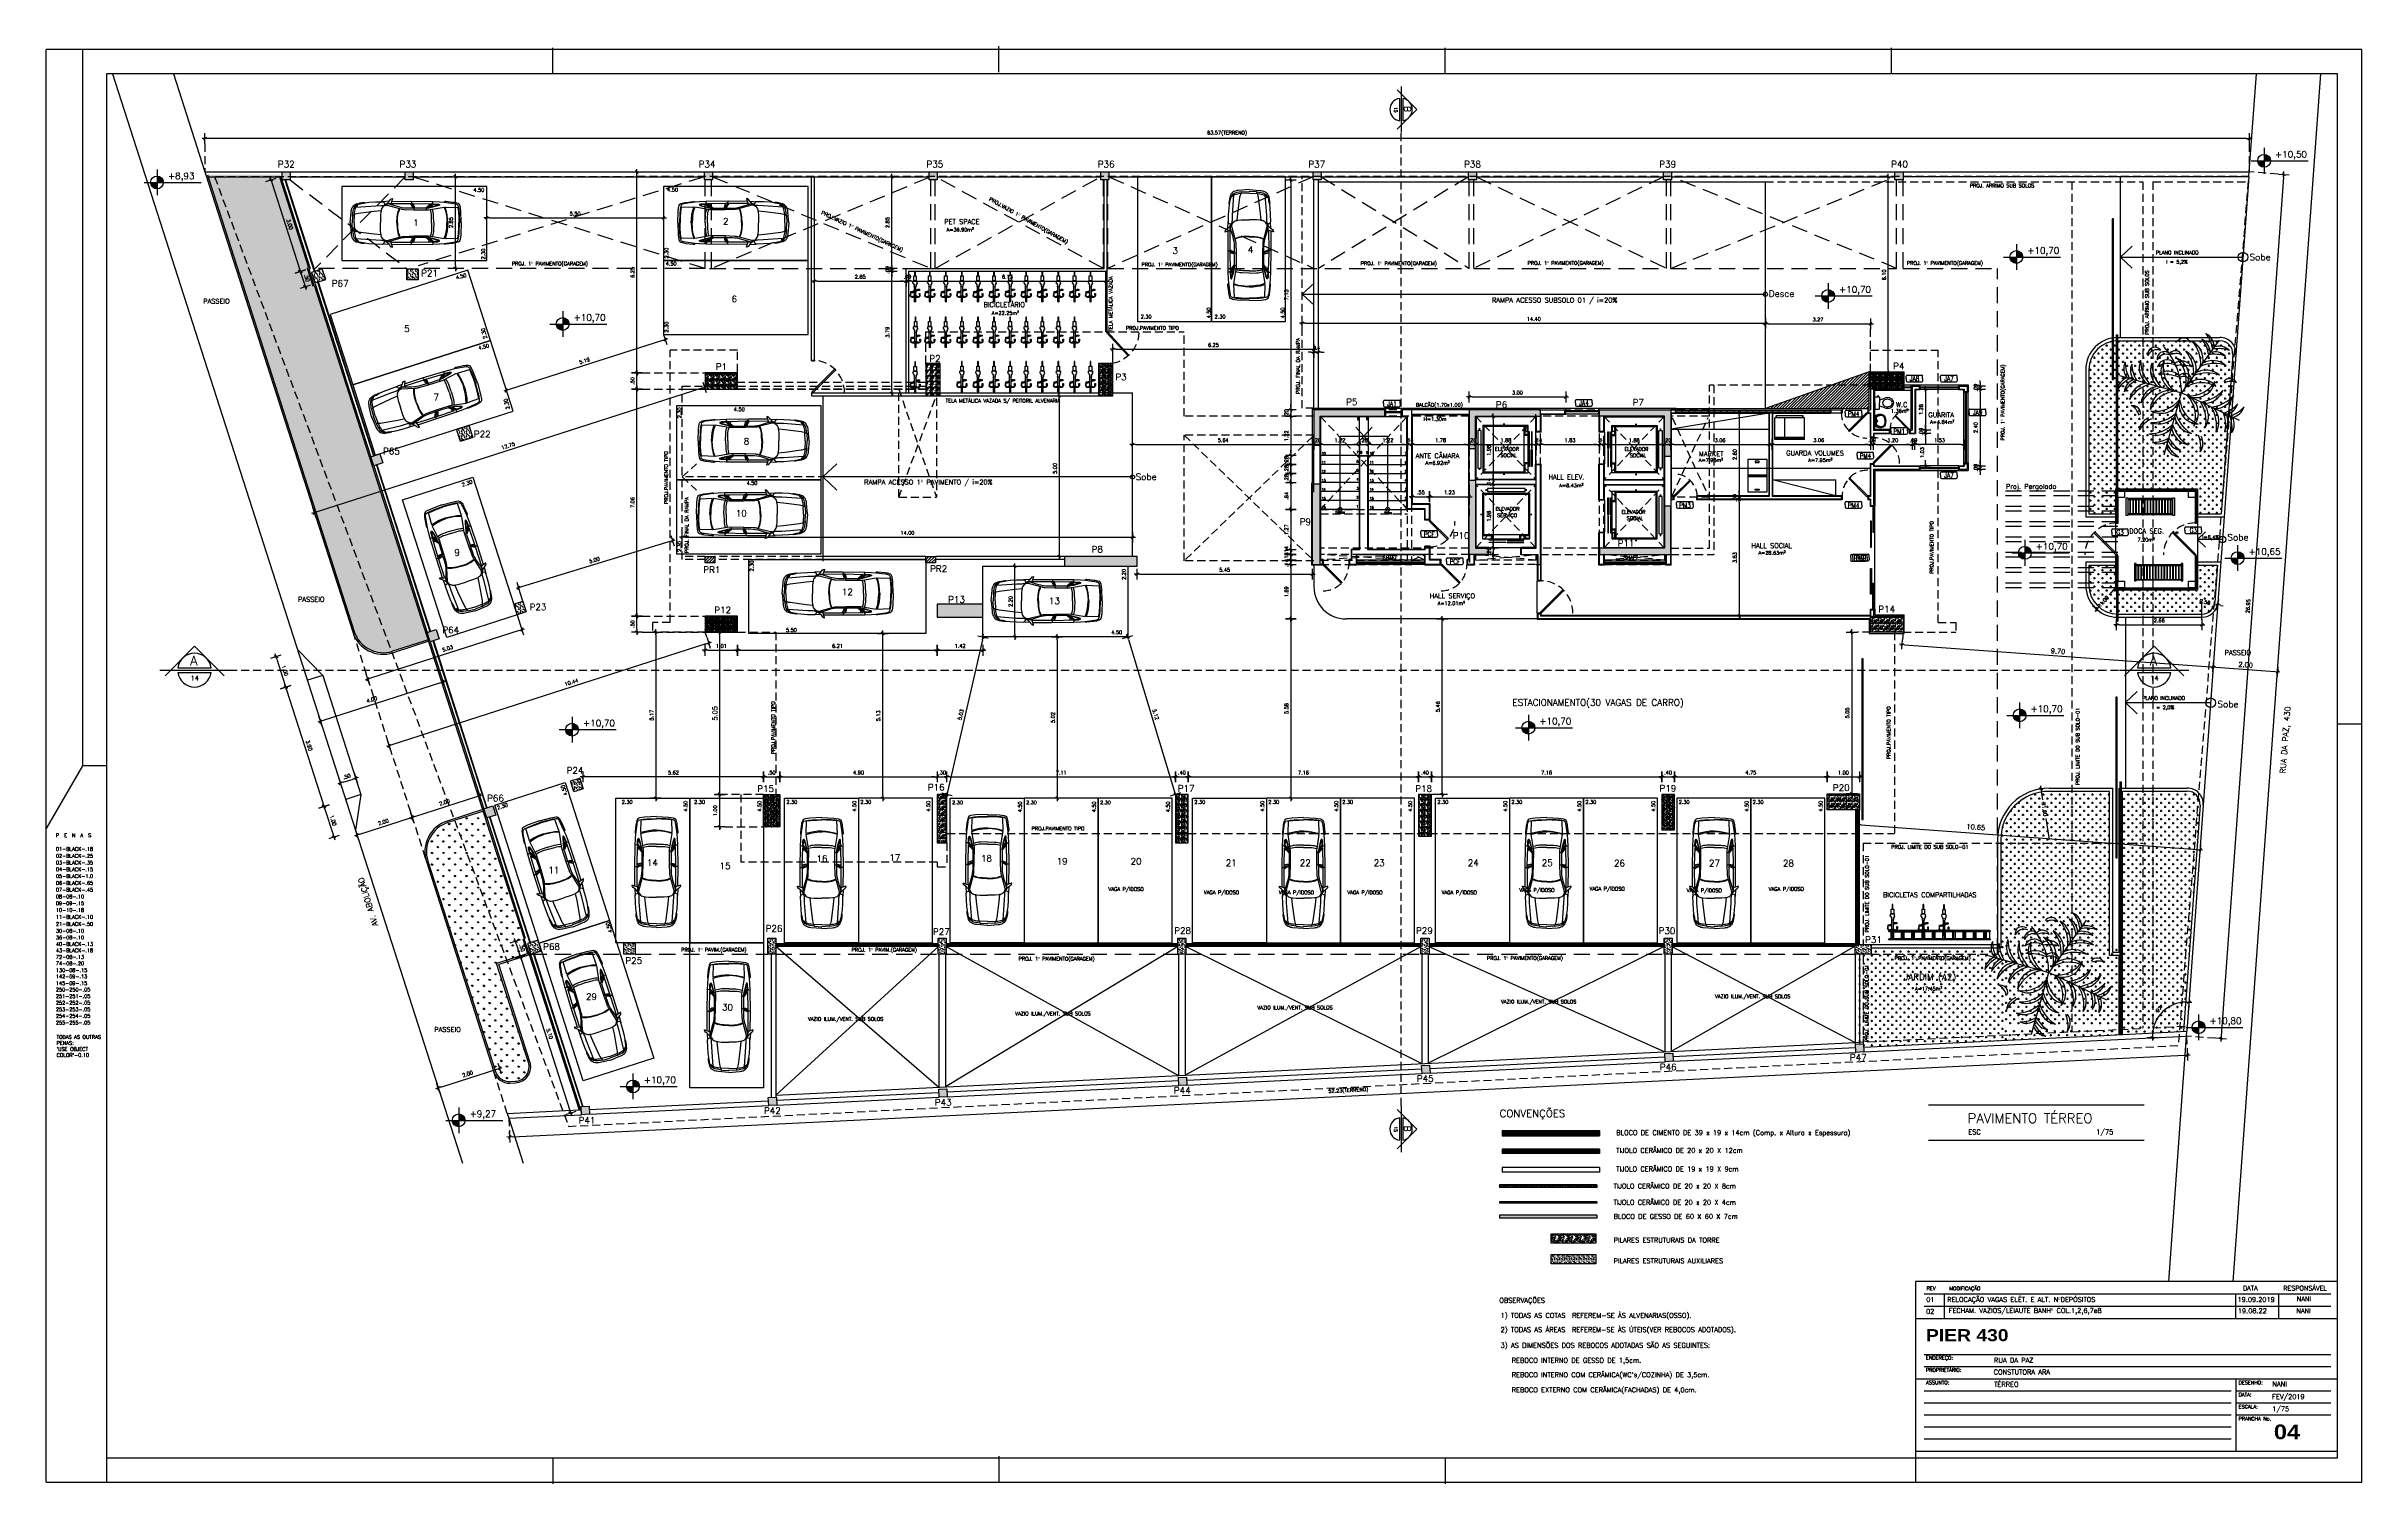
# Model space of a CAD drawing. Header units: millimetres. Extents: x 963.8 to 1035.8, y -131.7 to -87.
import ezdxf
from ezdxf.enums import TextEntityAlignment as Align

# ---------------------------------------------------------------- set-up
doc = ezdxf.new("R2010")
doc.units = ezdxf.units.MM
for name, pattern in [('BORDER2', [0.875, 0.25, -0.125, 0.25, -0.125, 0, -0.125]), ('DASHED2', [0.375, 0.25, -0.125]), ('HIDDEN', [0.375, 0.25, -0.125]), ('HIDDENX2', [0.75, 0.5, -0.25])]:
    doc.linetypes.add(name, pattern=pattern)
for name, color, linetype in [('CERCADURA', 5, 'Continuous'), ('COTA', 11, 'Continuous'), ('EM VISTA', 2, 'Continuous'), ('EMVISTA', 2, 'Continuous'), ('ESQUADRIA', 2, 'Continuous'), ('ESQUADRIA CT', 2, 'Continuous'), ('EST COLMEIA PL', 30, 'Continuous'), ('HACHURA', 11, 'Continuous'), ('HACHURA 1', 8, 'Continuous'), ('HACHURA PILAR VIGA', 8, 'Continuous'), ('HACHURIA', 11, 'Continuous'), ('IND', 1, 'Continuous'), ('IND CORTE', 3, 'Continuous'), ('IND NIVEL', 1, 'Continuous'), ('INDICACOES', 2, 'Continuous'), ('LINHA', 1, 'Continuous'), ('MOBILIA 1', 4, 'Continuous'), ('MOBILIA 2', 11, 'Continuous'), ('PAREDE', 7, 'Continuous'), ('PAREDE 2', 3, 'Continuous'), ('PILAR', 21, 'Continuous'), ('PISO', 1, 'Continuous'), ('PLANO3', 3, 'Continuous'), ('PROJECAO', 1, 'DASHED2'), ('SOMBRA', 9, 'Continuous'), ('TEXTO 1', 3, 'Continuous'), ('TEXTO 2', 2, 'Continuous'), ('VERDE CT', 72, 'Continuous'), ('VERDE PL', 74, 'Continuous'), ('WC', 4, 'Continuous')]:
    doc.layers.add(name, color=color, linetype=linetype)
doc.styles.add('CARIMBO', font='', dxfattribs={"height": 0.3})
doc.styles.add('CARIMBO3', font='romans.shx', dxfattribs={"height": 0.0015})
doc.styles.add('ROMANS', font='romans.shx')
doc.styles.get('CARIMBO').set_extended_font_data('Arial Black')
doc.dimstyles.new('Copy of TICK75', dxfattribs={"dimtxt": 0.1125, "dimasz": 0.088, "dimexe": 0.18, "dimexo": 0.0625, "dimgap": 0.079, "dimtad": 1, "dimrnd": 0.005, "dimzin": 4, "dimdsep": 46, "dimtxsty": 'ROMANS', "dimblk1": 'TICK', "dimblk2": 'TICK', "dimsah": 1, "dimcen": 0.09, "dimse1": 1, "dimse2": 1, "dimclrd": 256, "dimclrt": 2, "dimaunit": 1, "dimadec": 0, "dimazin": 0, "dimtfac": 1, "dimtix": 1, "dimtmove": 2, "dimatfit": 3, "dimldrblk": 'TICK', "dimfxl": 1, "dimtolj": 1, "dimtzin": 0, "dimlwd": -1, "dimarcsym": 0})
doc.dimstyles.new('TICK100', dxfattribs={"dimtxt": 0.15, "dimasz": 0.077, "dimexe": 0.18, "dimexo": 0.06, "dimgap": 0.068, "dimtad": 1, "dimrnd": 0.005, "dimzin": 4, "dimdsep": 46, "dimtxsty": 'ROMANS', "dimblk1": 'TICK', "dimblk2": 'TICK', "dimsah": 1, "dimcen": 0.09, "dimse1": 1, "dimse2": 1, "dimclrt": 2, "dimaunit": 1, "dimadec": 0, "dimazin": 0, "dimtfac": 1, "dimtix": 1, "dimtmove": 2, "dimatfit": 3, "dimldrblk": 'TICK', "dimfxl": 1, "dimtolj": 1, "dimtzin": 0, "dimarcsym": 0})
pattern_1 = [(0, (0, 0), (0.1524, 0.1524), [0.01905, -0.13335]), (90, (0, 0), (-0.1524, 0.1524), [0.01905, -0.13335]), (135, (0.01905, 0), (-0.1524, 0), [0.02694077, -0.188585384]), (0, (0.01905, 0.08572), (0.1524, 0.1524), [0.01905, -0.13335]), (45, (0.02857, 0.0762), (0, 0.1524), [0.013470377, -0.20205576]), (135, (0.02857, 0.0762), (-0.1524, 0), [0.013470377, -0.20205576]), (0, (0.0762, 0.12383), (0.1524, 0.1524), [0.02694077, -0.12545923]), (45, (0.0762, 0.12383), (0, 0.1524), [0.01905, -0.196476153]), (135, (0.10314, 0.12383), (-0.1524, 0), [0.01905, -0.196476153]), (90, (0.10477, 0.0381), (-0.1524, 0.1524), [0.01905, -0.13335]), (45, (0.10477, 0.0381), (0, 0.1524), [0.013470377, -0.20205576]), (135, (0.1143, 0.04763), (-0.1524, 0), [0.013470377, -0.20205576]), (0, (0.01905, 0.0381), (0.1524, 0.1524), [0.009525, -0.127635]), (0, (0.13335, 0.0762), (0.1524, 0.1524), [0.009525, -0.127635]), (90, (0.08572, 0.09525), (-0.1524, 0.1524), [0.009525, -0.127635]), (135, (0.10477, 0.00953), (-0.1524, 0), [0.013470377, -0.20205576]), (135, (0.0381, 0.1143), (-0.1524, 0), [0.013470377, -0.20205576]), (45, (0.07144, 0.05001), (0, 0.1524), [0.013470377, -0.20205576]), (90, (0.05239, 0.01905), (-0.1524, 0.1524), [0.00238125, -0.15001875]), (90, (0.05953, 0.08334), (-0.1524, 0.1524), [0.00238125, -0.15001875]), (90, (0.13097, 0.10954), (-0.1524, 0.1524), [0.00238125, -0.15001875]), (90, (0.13335, 0.02857), (-0.1524, 0.1524), [0.00238125, -0.15001875])]
pattern_2 = [(318.0128, (-931.870134, 111.699447), (1.60020196627, -1.42240120861), [0.02392047, -2.368135]), (274.9697, (-931.8523545, 111.6834446), (-0.17779874528, 2.13360345143), [0.04104835, -4.06378]), (222.5104, (-931.848798, 111.642551), (1.95580191047, 1.77799870628), [0.02894374, -2.865429]), (357.2737, (-931.8043485, 111.573209), (-3.555998855736, 0.17779922796), [0.03738035, -3.700648]), (22.8337, (-931.7670105, 111.571431), (-2.1336012131, -0.889002523885), [0.03665438, -3.628786]), (87.2737, (-931.7332285, 111.585655), (-0.17779922796, -3.555998855736), [0.03738035, -3.700648]), (127.6942, (-931.7314505, 111.6229926), (1.77799841499, -2.311401460287), [0.04943358, -4.893917]), (162.2553, (-931.7616765, 111.6621086), (-3.911601134423, 1.244602489583), [0.0466704, -4.620371]), (211.4296, (-931.8061265, 111.676333), (-2.3113972812, -1.42240036647), [0.03750691, -3.713185]), (265.2364, (-931.83813, 111.656775), (0.1777983314, 1.95579846371), [0.04281991, -2.098173]), (312.3974, (-931.8416865, 111.6141026), (1.955797455545, -2.133600064207), [0.05537546, -5.482176]), (228.8141, (-931.80257, 111.74923), (-1.066798359, -1.2445992072), [0.01890035, -1.871142]), (261.4692, (-931.8150165, 111.735007), (0.355600896, 2.31139647169), [0.03595774, -3.559822]), (315, (-931.82035, 111.69945), (0.177799879, -5e-17), [0.02514463, -0.2263023]), (293.1986, (-931.841686, 111.687), (-0.3556015592, 0.8890029978), [0.01354087, -1.340542]), (21.8014, (-931.836352, 111.674555), (-0.5334003436, -0.1778001247), [0.01914962, -0.938336]), (120.9638, (-931.818572, 111.681667), (-0.3556002771, 0.5333994368), [0.0311024, -1.005641]), (251.5651, (-931.834574, 111.708337), (0.1777997356, 0.3556001623), [0.02249009, -0.539763]), (106.3895, (-931.836352, 111.571431), (-0.5333988905, 1.77800098098), [0.03150616, -3.119116]), (160.3462, (-931.845242, 111.601657), (1.9557972342, -0.7111980182), [0.02643193, -2.616754]), (23.1986, (-931.870134, 111.708337), (-0.8890029978, -0.3556015592), [0.0270816, -1.327004]), (73.6105, (-931.845242, 111.719005), (-0.5333988905, -1.77800098098), [0.03150616, -3.119116]), (69.444, (-931.726116, 111.57143), (-0.35559956852, -0.8890011035), [0.03038245, -1.488739]), (24.7751, (-931.715448, 111.599879), (-1.95579909183, -0.88899792825), [0.02545704, -2.520252]), (156.8014, (-931.692334, 111.710115), (-0.8890029978, 0.3556015592), [0.0270816, -1.327004]), (107.354, (-931.717226, 111.720783), (0.71119892729, -2.31140012473), [0.02980481, -2.950668]), (159.444, (-931.692334, 111.622993), (0.8890011035, -0.35559956852), [0.01519126, -1.503936]), (191.3099, (-931.692334, 111.699447), (-0.7111977223, -0.1777991224), [0.00906605, -0.89754]), (255.9638, (-931.701224, 111.69767), (0.1777996923, 0.5334003748), [0.03665438, -0.6964335]), (276.009, (-931.7101145, 111.662109), (-0.1777995848, 1.77799737811), [0.03396869, -3.362898]), (33.6901, (-931.80257, 111.681667), (-0.355599657, -0.177800061), [0.02564268, -0.6154246]), (83.1572, (-931.7812345, 111.6958906), (0.355601592616, 3.022601249965), [0.04476899, -4.43212]), (150.9454, (-931.7759, 111.74034), (1.24459703276, -0.7111983456), [0.01830556, -1.812258]), (180, (-931.7919, 111.74923), (-0.1778, -0.1778), [0.010668, -0.167132]), (210.2564, (-931.715448, 111.658553), (1.24459937227, 0.71119849268), [0.02470069, -2.445373]), (138.0128, (-931.736784, 111.646107), (-1.60020196627, 1.42240120861), [0.04784101, -2.344216]), (90, (-931.77234, 111.67811), (-0.1778, 0.1778), [0.046228, -0.131572]), (55.3048, (-931.772344, 111.724339), (-1.24460011833, -1.77799691937), [0.0281127, -2.783151]), (344.0546, (-931.756342, 111.747453), (0.7112016942, -0.1778004536), [0.02588803, -1.268519]), (297.646, (-931.7314505, 111.7403406), (1.77800111823, -3.37819881343), [0.04215015, -4.172875]), (265.4261, (-931.7118925, 111.7030026), (-0.177799139785, -2.31140053233), [0.04459203, -4.414606]), (265.4261, (-931.7118925, 111.7030026), (-0.177799139785, -2.31140053233), [0.04459203, -4.414606])]
pattern_3 = [(228.0128, (-931.564318, 111.74923), (-1.42240120861, -1.60020196627), [0.02392047, -2.368135]), (184.9697, (-931.5803205, 111.7314506), (2.13360345143, 0.17779874528), [0.04104835, -4.06378]), (132.5104, (-931.621214, 111.727895), (1.77799870628, -1.95580191047), [0.02894374, -2.865429]), (267.2737, (-931.6905565, 111.683445), (0.17779922796, 3.555998855736), [0.03738035, -3.700648]), (292.8337, (-931.6923345, 111.646107), (-0.889002523885, 2.1336012131), [0.03665438, -3.628786]), (357.2737, (-931.6781105, 111.612325), (-3.555998855736, 0.17779922796), [0.03738035, -3.700648]), (37.6942, (-931.6407725, 111.6105466), (-2.311401460287, -1.77799841499), [0.04943358, -4.893917]), (72.2553, (-931.6016565, 111.6407726), (1.244602489583, 3.911601134423), [0.0466704, -4.620371]), (121.4296, (-931.5874325, 111.685223), (-1.42240036647, 2.3113972812), [0.03750691, -3.713185]), (175.2364, (-931.60699, 111.717227), (1.95579846371, -0.1777983314), [0.04281991, -2.098173]), (222.3974, (-931.6496625, 111.7207826), (-2.133600064207, -1.955797455545), [0.05537546, -5.482176]), (138.8141, (-931.514534, 111.681667), (-1.2445992072, 1.066798359), [0.01890035, -1.871142]), (171.4692, (-931.5287585, 111.694113), (2.31139647169, -0.355600896), [0.03595774, -3.559822]), (225, (-931.56432, 111.69945), (-4e-17, -0.177799879), [0.02514463, -0.2263023]), (203.1986, (-931.576764, 111.720783), (0.8890029978, 0.3556015592), [0.01354087, -1.340542]), (291.8014, (-931.58921, 111.71545), (-0.1778001247, 0.5334003436), [0.01914962, -0.938336]), (30.9638, (-931.5821, 111.69767), (0.5333994368, 0.3556002771), [0.0311024, -1.005641]), (161.5651, (-931.55543, 111.71367), (0.3556001623, -0.1777997356), [0.02249009, -0.539763]), (16.3895, (-931.692334, 111.715449), (1.77800098098, 0.5333988905), [0.03150616, -3.119116]), (70.3462, (-931.662108, 111.724339), (-0.7111980182, -1.9557972342), [0.02643193, -2.616754]), (293.1986, (-931.555428, 111.74923), (-0.3556015592, 0.8890029978), [0.0270816, -1.327004]), (343.6105, (-931.54476, 111.724339), (-1.77800098098, 0.5333988905), [0.03150616, -3.119116]), (339.444, (-931.692334, 111.605213), (-0.8890011035, 0.35559956852), [0.03038245, -1.488739]), (294.7751, (-931.663886, 111.594545), (-0.88899792825, 1.95579909183), [0.02545704, -2.520252]), (66.8014, (-931.55365, 111.57143), (0.3556015592, 0.8890029978), [0.0270816, -1.327004]), (17.354, (-931.542982, 111.596323), (-2.31140012473, -0.71119892729), [0.02980481, -2.950668]), (69.444, (-931.640772, 111.57143), (-0.35559956852, -0.8890011035), [0.01519126, -1.503936]), (101.3099, (-931.56432, 111.57143), (-0.1777991224, 0.7111977223), [0.00906605, -0.89754]), (165.9638, (-931.566096, 111.58032), (0.5334003748, -0.1777996923), [0.03665438, -0.6964335]), (186.009, (-931.6016565, 111.589211), (1.77799737811, 0.1777995848), [0.03396869, -3.362898]), (303.6901, (-931.5821, 111.681667), (-0.177800061, 0.355599657), [0.02564268, -0.6154246]), (353.1572, (-931.5678745, 111.6603306), (3.022601249965, -0.355601592616), [0.04476899, -4.43212]), (60.9454, (-931.523424, 111.654997), (-0.7111983456, -1.24459703276), [0.01830556, -1.812258]), (90, (-931.51453, 111.671), (-0.1778, 0.1778), [0.010668, -0.167132]), (120.2564, (-931.605212, 111.594545), (0.71119849268, -1.24459937227), [0.02470069, -2.445373]), (48.0128, (-931.617658, 111.61588), (1.42240120861, 1.60020196627), [0.04784101, -2.344216]), (0, (-931.58565, 111.65144), (0.1778, 0.1778), [0.046228, -0.131572]), (325.3048, (-931.539426, 111.651441), (-1.77799691937, 1.24460011833), [0.0281127, -2.783151]), (254.0546, (-931.516312, 111.635439), (-0.1778004536, -0.7112016942), [0.02588803, -1.268519]), (207.646, (-931.5234245, 111.6105466), (-3.37819881343, -1.77800111823), [0.04215015, -4.172875]), (175.4261, (-931.5607625, 111.5909886), (-2.31140053233, 0.177799139785), [0.04459203, -4.414606]), (175.4261, (-931.5607625, 111.5909886), (-2.31140053233, 0.177799139785), [0.04459203, -4.414606])]

# ---------------------------------------------------------------- blocks, each defined once
blk = doc.blocks.new('TICK')
at = {"layer": 'COTA'}
for p, q in [((-1, 0), (1, 0)), ((0, 1.91), (0, -1.91))]:
    blk.add_line(p, q, dxfattribs=at)
at = {"layer": 'COTA', "color": 2}
blk.add_line((0.5, 0.5), (-0.5, -0.5), dxfattribs=at)
blk = doc.blocks.new('*D144')
at = {"layer": 'COTA'}
blk.add_arc((1030.308, -117.743), 1.061, 90.60158, 178.04874, dxfattribs=at)
at = {"layer": 'Defpoints', "color": 0}
for p in [(1030.829, -110.562), (1029.63, -116.926), (1030.308, -117.743), (1030.319, -117.592), (1020.275, -118.233)]:
    blk.add_point(p, dxfattribs=at)
at = {"layer": 'COTA', "xscale": 0.08800000000000001, "yscale": 0.08800000000000001, "zscale": 0.08800000000000001}
for p, rotation in [((1030.385, -116.684), 358.2252000167223), ((1029.248, -117.794), 270.4251219507103)]:
    blk.add_blockref('TICK', p, dxfattribs=dict(at, rotation=rotation))
at = {"layer": 'COTA', "color": 2, "insert": (1029.472, -116.887), "char_height": 0.1125, "attachment_point": 5, "rotation": 44.32516, "style": 'ROMANS'}
blk.add_mtext('\\A1;97%%d', dxfattribs=at)
blk = doc.blocks.new('*D143')
at = {"layer": 'COTA'}
blk.add_line((972.42, -110.681), (972.672, -111.466), dxfattribs=at)
at = {"layer": 'Defpoints', "color": 0}
for p in [(973.065, -110.382), (972.699, -111.55), (973.371, -111.334)]:
    blk.add_point(p, dxfattribs=at)
at = {"layer": 'COTA', "xscale": 0.08800000000000001, "yscale": 0.08800000000000001, "zscale": 0.08800000000000001}
for p, rotation in [((972.393, -110.597), 107.8004388985281), ((972.699, -111.55), 287.8004388985282)]:
    blk.add_blockref('TICK', p, dxfattribs=dict(at, rotation=rotation))
at = {"layer": 'COTA', "color": 2, "insert": (972.675, -111.032), "char_height": 0.1125, "attachment_point": 5, "rotation": 287.80044, "style": 'ROMANS'}
blk.add_mtext('\\A1;1.00', dxfattribs=at)
blk = doc.blocks.new('*D142')
at = {"layer": 'COTA'}
blk.add_line((971.23, -106.973), (972.367, -110.514), dxfattribs=at)
at = {"layer": 'Defpoints', "color": 0}
for p in [(971.875, -106.674), (972.393, -110.597), (973.065, -110.382)]:
    blk.add_point(p, dxfattribs=at)
at = {"layer": 'COTA', "xscale": 0.08800000000000001, "yscale": 0.08800000000000001, "zscale": 0.08800000000000001}
for p, rotation in [((971.203, -106.889), 107.8004388985313), ((972.393, -110.597), 287.8004388985313)]:
    blk.add_blockref('TICK', p, dxfattribs=dict(at, rotation=rotation))
at = {"layer": 'COTA', "color": 2, "insert": (971.927, -108.702), "char_height": 0.1125, "attachment_point": 5, "rotation": 287.80044, "style": 'ROMANS'}
blk.add_mtext('\\A1;3.90', dxfattribs=at)
blk = doc.blocks.new('*D141')
at = {"layer": 'COTA'}
blk.add_line((970.924, -106.021), (971.176, -106.805), dxfattribs=at)
at = {"layer": 'Defpoints', "color": 0}
for p in [(971.569, -105.721), (971.203, -106.889), (971.875, -106.674)]:
    blk.add_point(p, dxfattribs=at)
at = {"layer": 'COTA', "xscale": 0.08800000000000001, "yscale": 0.08800000000000001, "zscale": 0.08800000000000001}
for p, rotation in [((970.897, -105.937), 107.8004388985309), ((971.203, -106.889), 287.8004388985309)]:
    blk.add_blockref('TICK', p, dxfattribs=dict(at, rotation=rotation))
at = {"layer": 'COTA', "color": 2, "insert": (971.179, -106.372), "char_height": 0.1125, "attachment_point": 5, "rotation": 287.80044, "style": 'ROMANS'}
blk.add_mtext('\\A1;1.00', dxfattribs=at)
blk = doc.blocks.new('*D140')
at = {"layer": 'COTA'}
blk.add_line((972.985, -109.844), (973.293, -109.745), dxfattribs=at)
at = {"layer": 'Defpoints', "color": 0}
for p in [(972.835, -109.666), (973.311, -109.513), (973.377, -109.718)]:
    blk.add_point(p, dxfattribs=at)
at = {"layer": 'COTA', "xscale": 0.08800000000000001, "yscale": 0.08800000000000001, "zscale": 0.08800000000000001}
for p, rotation in [((972.901, -109.871), 197.8004388985342), ((973.377, -109.718), 17.80043889853421)]:
    blk.add_blockref('TICK', p, dxfattribs=dict(at, rotation=rotation))
at = {"layer": 'COTA', "color": 2, "insert": (973.098, -109.666), "char_height": 0.1125, "attachment_point": 5, "rotation": 17.80044, "style": 'ROMANS'}
blk.add_mtext('\\A1;.50', dxfattribs=at)
blk = doc.blocks.new('*D139')
at = {"layer": 'COTA'}
blk.add_line((975.217, -110.909), (977.144, -110.29), dxfattribs=at)
at = {"layer": 'Defpoints', "color": 0}
for p in [(975.085, -110.784), (977.228, -110.263), (977.359, -110.672)]:
    blk.add_point(p, dxfattribs=at)
at = {"layer": 'COTA', "xscale": 0.08800000000000001, "yscale": 0.08800000000000001, "zscale": 0.08800000000000001}
for p, rotation in [((977.228, -110.263), 17.80043889853014), ((975.133, -110.936), 197.8004388985302)]:
    blk.add_blockref('TICK', p, dxfattribs=dict(at, rotation=rotation))
at = {"layer": 'COTA', "color": 2, "insert": (976.139, -110.47), "char_height": 0.1125, "attachment_point": 5, "rotation": 17.80044, "style": 'ROMANS'}
blk.add_mtext('\\A1;2.00', dxfattribs=at)
blk = doc.blocks.new('*D138')
at = {"layer": 'COTA'}
blk.add_line((973.503, -111.459), (975.05, -110.962), dxfattribs=at)
at = {"layer": 'Defpoints', "color": 0}
for p in [(975.085, -110.784), (973.371, -111.334), (975.133, -110.936)]:
    blk.add_point(p, dxfattribs=at)
at = {"layer": 'COTA', "xscale": 0.08800000000000001, "yscale": 0.08800000000000001, "zscale": 0.08800000000000001}
for p, rotation in [((975.133, -110.936), 17.80043889853031), ((973.42, -111.486), 197.8004388985303)]:
    blk.add_blockref('TICK', p, dxfattribs=dict(at, rotation=rotation))
at = {"layer": 'COTA', "color": 2, "insert": (974.235, -111.082), "char_height": 0.1125, "attachment_point": 5, "rotation": 17.80044, "style": 'ROMANS'}
blk.add_mtext('\\A1;2.00', dxfattribs=at)
blk = doc.blocks.new('VECTRA_P')
for p, q in [((1.152, 0.682), (1.17, 0.653)), ((1.962, 0.745), (1.98, 0.722)), ((1.98, 0.722), (1.986, 0.704)), ((1.986, 0.704), (1.99, 0.679)), ((1.99, 0.679), (1.99, 0.671)), ((1.99, 0.671), (2.026, 0.596)), ((2.026, 0.596), (2.072, 0.454)), ((2.068, 0.626), (2.051, 0.672)), ((2.081, 0.582), (2.068, 0.626)), ((2.085, 0.558), (2.081, 0.582)), ((2.099, 0.505), (2.085, 0.558)), ((2.58, 0.66), (2.594, 0.603)), ((1.152, -0.682), (1.17, -0.653)), ((1.962, -0.745), (1.98, -0.722)), ((1.98, -0.722), (1.986, -0.704)), ((1.986, -0.704), (1.99, -0.679)), ((1.99, -0.671), (2.026, -0.596)), ((1.99, -0.679), (1.99, -0.671)), ((2.026, -0.596), (2.072, -0.454)), ((2.068, -0.626), (2.051, -0.672)), ((2.081, -0.582), (2.068, -0.626)), ((2.085, -0.558), (2.081, -0.582)), ((2.099, -0.505), (2.085, -0.558)), ((2.58, -0.66), (2.594, -0.603))]:
    blk.add_line(p, q)
for points in [[(-0.132, 0), (-0.101, 0.371, -0.086702), (-0.059, 0.53, -0.206137), (0.076, 0.652, -0.063577), (0.343, 0.706, -0.192902), (0.379, 0.695), (0.517, 0.711), (0.746, 0.725), (0.984, 0.732, -0.212316), (1.032, 0.712), (1.065, 0.633), (1.106, 0.654, 0.104415), (1.201, 0.729, 0.030135), (1.254, 0.801, -0.268294), (1.327, 0.839, -0.478596), (1.333, 0.83), (1.273, 0.657), (1.206, 0.658, 0.071792), (1.17, 0.653, 0.074996), (1.055, 0.6, 0.060729), (0.993, 0.548, 0.168427), (0.934, 0.415), (0.697, 0.392), (0.143, 0.32, 0.097788), (-0.052, 0.254), (-0.028, 0.412), (-0.015, 0.467, -0.23311), (0.121, 0.634, -0.068365), (0.217, 0.663, 0.017295), (0.379, 0.695, -1.253437)], [(-0.132, 0), (-0.101, -0.371, 0.086702), (-0.059, -0.53, 0.206137), (0.076, -0.652, 0.063577), (0.343, -0.706, 0.192902), (0.379, -0.695), (0.517, -0.711), (0.746, -0.725), (0.984, -0.732, 0.212316), (1.032, -0.712), (1.065, -0.633), (1.106, -0.654, -0.104415), (1.201, -0.729, -0.030135), (1.254, -0.801, 0.268294), (1.327, -0.839, 0.478596), (1.333, -0.83), (1.273, -0.657), (1.206, -0.658, -0.071792), (1.17, -0.653, -0.074996), (1.055, -0.6, -0.060729), (0.993, -0.548, -0.168427), (0.934, -0.415), (0.697, -0.392), (0.143, -0.32, -0.097788), (-0.052, -0.254), (-0.028, -0.412), (-0.015, -0.467, 0.23311), (0.121, -0.634, 0.068365), (0.217, -0.663, -0.017295), (0.379, -0.695, 1.253437)], [(0, 0), (0.011, 0.285), (0.02, 0.362, -0.068274), (0.066, 0.541, -0.160401), (0.116, 0.601, 0.068795), (0.131, 0.612, 0.431491), (0.13, 0.622), (0.121, 0.634)], [(0, 0), (0.011, -0.285), (0.02, -0.362, 0.068274), (0.066, -0.541, 0.160401), (0.116, -0.601, -0.068795), (0.131, -0.612, -0.431491), (0.13, -0.622), (0.121, -0.634)], [(0.014, 0.538), (0.066, 0.541), (0.755, 0.592), (0.942, 0.595, 0.14363), (1.065, 0.633, -3.590326)], [(1.046, 0.594), (1.077, 0.605, -0.132875), (1.141, 0.609), (1.566, 0.499), (1.614, 0.485, 0.061032), (1.731, 0.466), (2.071, 0.454), (2.569, 0.452), (2.639, 0.461), (3.118, 0.541), (3.169, 0.382), (3.19, 0.253), (3.201, 0.165), (3.212, 0)], [(1.046, -0.594), (1.077, -0.605, 0.132875), (1.141, -0.609), (1.566, -0.499), (1.614, -0.485, -0.061032), (1.731, -0.466), (2.071, -0.454), (2.569, -0.452), (2.639, -0.461), (3.118, -0.541), (3.169, -0.382), (3.19, -0.253), (3.201, -0.165), (3.212, 0)], [(1.94, 0.671), (1.974, 0.628), (2.027, 0.507), (1.819, 0.509, -0.074341), (1.505, 0.56), (1.292, 0.626), (1.209, 0.647), (1.17, 0.653)], [(1.302, 0.742), (1.956, 0.745), (2.72, 0.736), (2.953, 0.724), (3.109, 0.712), (3.435, 0.671), (3.492, 0.661, -0.139964), (3.58, 0.617), (3.599, 0.573), (3.619, 0.463), (3.63, 0.328), (3.645, 0)], [(1.302, -0.742), (1.956, -0.745), (2.72, -0.736), (2.953, -0.724), (3.109, -0.712), (3.435, -0.671), (3.492, -0.661, 0.139964), (3.58, -0.617), (3.599, -0.573), (3.619, -0.463), (3.63, -0.328), (3.645, 0)], [(1.481, 0), (1.49, 0.194), (1.501, 0.28, -0.093565), (1.571, 0.498, -2.549357)], [(1.481, 0), (1.49, -0.194), (1.501, -0.28, 0.093565), (1.571, -0.498, 2.549357)], [(1.501, 0), (1.507, 0.175, -0.104764), (1.586, 0.494, 2.88345)], [(1.501, 0), (1.507, -0.175, 0.104764), (1.586, -0.494, -2.88345)], [(2.492, 0.453), (2.499, 0.477, -0.20033), (2.542, 0.528), (2.703, 0.656, 0.362423), (2.72, 0.736, -80.843501)], [(2.535, 0.508), (2.712, 0.65, -0.214632), (2.749, 0.659), (2.894, 0.651, -0.13194), (2.949, 0.632, -0.563922), (2.948, 0.606), (2.891, 0.585), (2.709, 0.537), (2.63, 0.52, -0.046395), (2.535, 0.508, 1.803463)], [(2.619, 0.535), (2.738, 0.63, -0.203343), (2.777, 0.64, 0.013874), (2.898, 0.627, -0.224025), (2.919, 0.615, -0.426774), (2.916, 0.604), (2.715, 0.552, -0.038719), (2.619, 0.535, -4.743429)], [(2.676, 0), (2.674, 0.225, 0.076487), (2.635, 0.46, 15.102376)], [(2.676, 0), (2.674, -0.225, -0.076487), (2.635, -0.46, -15.102376)], [(2.754, 0), (2.748, 0.246, 0.084835), (2.704, 0.472, 10.941081)], [(2.754, 0), (2.748, -0.246, -0.084835), (2.704, -0.472, -10.941081)], [(3.705, 0), (3.688, 0.412), (3.666, 0.577), (3.651, 0.614, 0.195947), (3.599, 0.666, 0.081209), (3.417, 0.709), (3.176, 0.737), (3.144, 0.738, 0.315739), (3.105, 0.712, 0.195733)], [(3.705, 0), (3.688, -0.412), (3.666, -0.577), (3.651, -0.614, -0.195947), (3.599, -0.666, -0.081209), (3.417, -0.709), (3.176, -0.737), (3.144, -0.738, -0.315739), (3.105, -0.712, -0.195733)], [(0.014, -0.538), (0.066, -0.541), (0.755, -0.592), (0.942, -0.595, -0.14363), (1.065, -0.633, 3.590326)], [(1.94, -0.671), (1.974, -0.628), (2.027, -0.507), (1.819, -0.509, 0.074341), (1.505, -0.56), (1.292, -0.626), (1.209, -0.647), (1.17, -0.653)], [(2.492, -0.453), (2.499, -0.477, 0.20033), (2.542, -0.528), (2.703, -0.656, -0.362423), (2.72, -0.736, 80.843501)], [(2.535, -0.508), (2.712, -0.65, 0.214632), (2.749, -0.659), (2.894, -0.651, 0.13194), (2.949, -0.632, 0.563922), (2.948, -0.606), (2.891, -0.585), (2.709, -0.537), (2.63, -0.52, 0.046395), (2.535, -0.508, -1.803463)], [(2.619, -0.535), (2.738, -0.63, 0.203343), (2.777, -0.64, -0.013874), (2.898, -0.627, 0.224025), (2.919, -0.615, 0.426774), (2.916, -0.604), (2.715, -0.552, 0.038719), (2.619, -0.535, 4.743429)]]:
    blk.add_lwpolyline(points, format="xyb")
for points in [[(-0.052, 0.254), (-0.068, 0)], [(-0.052, -0.254), (-0.068, 0)], [(1.212, 0.744), (0.984, 0.732)], [(1.273, 0.657), (1.298, 0.624)], [(1.294, 0.669), (1.94, 0.671), (2.05, 0.672), (2.66, 0.658), (2.477, 0.505), (2.088, 0.505), (2.072, 0.578), (2.06, 0.615), (2.04, 0.672)], [(3.237, 0), (3.231, 0.137), (3.214, 0.277), (3.195, 0.384), (3.153, 0.539), (3.591, 0.526), (3.606, 0.377), (3.619, 0.169), (3.623, 0)], [(3.237, 0), (3.231, -0.137), (3.214, -0.277), (3.195, -0.384), (3.153, -0.539), (3.591, -0.526), (3.606, -0.377), (3.619, -0.169), (3.623, 0)], [(1.212, -0.744), (0.984, -0.732)], [(1.273, -0.657), (1.298, -0.624)], [(1.294, -0.669), (1.94, -0.671), (2.05, -0.672), (2.66, -0.658), (2.477, -0.505), (2.088, -0.505), (2.072, -0.578), (2.06, -0.615), (2.04, -0.672)]]:
    blk.add_lwpolyline(points)
for points in [[(0.934, 0.415, 0), (0.929, 0.381, 0), (0.916, 0.263, 0), (0.916, 0, 0)], [(0.934, -0.415, 0), (0.929, -0.381, 0), (0.916, -0.263, 0), (0.916, 0, 0)]]:
    blk.add_polyline3d(points)
blk = doc.blocks.new('*D137')
at = {"layer": 'COTA'}
blk.add_line((976.029, -119.324), (977.765, -118.766), dxfattribs=at)
at = {"layer": 'Defpoints', "color": 0}
for p in [(977.247, -116.864), (975.343, -117.475), (977.849, -118.739)]:
    blk.add_point(p, dxfattribs=at)
at = {"layer": 'COTA', "xscale": 0.08800000000000001, "yscale": 0.08800000000000001, "zscale": 0.08800000000000001}
for p, rotation in [((977.849, -118.739), 17.8004388985307), ((975.945, -119.35), 197.8004388985307)]:
    blk.add_blockref('TICK', p, dxfattribs=dict(at, rotation=rotation))
at = {"layer": 'COTA', "color": 2, "insert": (976.856, -118.916), "char_height": 0.1125, "attachment_point": 5, "rotation": 17.80044, "style": 'ROMANS'}
blk.add_mtext('\\A1;2.00', dxfattribs=at)
blk = doc.blocks.new('P100')
at = {"layer": 'ESQUADRIA CT'}
for p, q in [((-0.734, 0.679), (-0.707, 0.707)), ((-0.027, -0.027), (-0.734, 0.679)), ((-0.707, 0.707), (0, 0)), ((0, 0), (-0.027, -0.027))]:
    blk.add_line(p, q, dxfattribs=at)
at = {"layer": 'ESQUADRIA CT', "color": 1, "linetype": 'HIDDEN'}
blk.add_arc((-0.014, -0.014), 1, 89.2122, 179.2122, dxfattribs=at)
blk = doc.blocks.new('FREEZER HORIZONTAL')
for p, q in [((0, 0.525), (0.6, 0.525)), ((0, 0.5), (0.6, 0.5)), ((0, 0.475), (0.6, 0.475))]:
    blk.add_line(p, q)
for points in [[(0.6, 0), (0.6, 1), (0, 1), (0, 0)], [(0.23, 0.916), (0.355, 0.916), (0.355, 0.948), (0.23, 0.948)], [(0.23, 0.084), (0.355, 0.084), (0.355, 0.052), (0.23, 0.052)]]:
    blk.add_lwpolyline(points, close=True)
blk = doc.blocks.new('*D68')
at = {"layer": 'COTA'}
blk.add_line((990.05, -93.777), (990.05, -91.105), dxfattribs=at)
at = {"layer": 'Defpoints', "color": 0}
for p in [(990.05, -91.017), (991.065, -91.017), (990.51, -93.865)]:
    blk.add_point(p, dxfattribs=at)
at = {"layer": 'COTA', "xscale": 0.08800000000000001, "yscale": 0.08800000000000001, "zscale": 0.08800000000000001}
for p, rotation in [((990.05, -91.017), 90), ((990.05, -93.865), 270)]:
    blk.add_blockref('TICK', p, dxfattribs=dict(at, rotation=rotation))
at = {"layer": 'COTA', "color": 2, "insert": (989.914, -92.441), "char_height": 0.1125, "attachment_point": 5, "rotation": 90, "style": 'ROMANS'}
blk.add_mtext('\\A1;2.85', dxfattribs=at)
blk = doc.blocks.new('*D67')
at = {"layer": 'COTA'}
for p, q in [((990.05, -93.777), (990.05, -93.689)), ((990.05, -93.956), (990.05, -93.865)), ((990.05, -94.044), (990.05, -94.132))]:
    blk.add_line(p, q, dxfattribs=at)
at = {"layer": 'Defpoints', "color": 0}
for p in [(990.05, -93.865), (990.49, -93.865), (990.579, -93.956)]:
    blk.add_point(p, dxfattribs=at)
at = {"layer": 'COTA', "xscale": 0.08800000000000001, "yscale": 0.08800000000000001, "zscale": 0.08800000000000001}
for p, rotation in [((990.05, -93.865), 270), ((990.05, -93.956), 90)]:
    blk.add_blockref('TICK', p, dxfattribs=dict(at, rotation=rotation))
at = {"layer": 'COTA', "color": 2, "insert": (989.914, -93.91), "char_height": 0.1125, "attachment_point": 5, "rotation": 90, "style": 'ROMANS'}
blk.add_mtext('\\A1;.09', dxfattribs=at)
blk = doc.blocks.new('*D66')
at = {"layer": 'COTA'}
blk.add_line((990.05, -97.659), (990.05, -94.043), dxfattribs=at)
at = {"layer": 'Defpoints', "color": 0}
for p in [(990.05, -93.955), (990.574, -93.955), (990.469, -97.747)]:
    blk.add_point(p, dxfattribs=at)
at = {"layer": 'COTA', "xscale": 0.08800000000000001, "yscale": 0.08800000000000001, "zscale": 0.08800000000000001}
for p, rotation in [((990.05, -93.955), 90), ((990.05, -97.747), 270)]:
    blk.add_blockref('TICK', p, dxfattribs=dict(at, rotation=rotation))
at = {"layer": 'COTA', "color": 2, "insert": (989.914, -95.851), "char_height": 0.1125, "attachment_point": 5, "rotation": 90, "style": 'ROMANS'}
blk.add_mtext('\\A1;3.79', dxfattribs=at)
blk = doc.blocks.new('*D65')
at = {"layer": 'COTA'}
blk.add_line((990.668, -94.26), (996.616, -94.26), dxfattribs=at)
at = {"layer": 'Defpoints', "color": 0}
for p in [(990.58, -93.955), (996.704, -93.955), (996.704, -94.26)]:
    blk.add_point(p, dxfattribs=at)
at = {"layer": 'COTA', "xscale": 0.08800000000000001, "yscale": 0.08800000000000001, "zscale": 0.08800000000000001, "rotation": 180}
blk.add_blockref('TICK', (990.58, -94.26), dxfattribs=at)
at = {"layer": 'COTA', "xscale": 0.08800000000000001, "yscale": 0.08800000000000001, "zscale": 0.08800000000000001}
blk.add_blockref('TICK', (996.704, -94.26), dxfattribs=at)
at = {"layer": 'COTA', "color": 2, "insert": (993.642, -94.124), "char_height": 0.1125, "attachment_point": 5, "style": 'ROMANS'}
blk.add_mtext('\\A1;6.13', dxfattribs=at)
blk = doc.blocks.new('*D64')
at = {"layer": 'COTA'}
for p, q in [((990.402, -94.26), (990.314, -94.26)), ((990.49, -94.26), (990.58, -94.26)), ((990.668, -94.26), (990.756, -94.26))]:
    blk.add_line(p, q, dxfattribs=at)
at = {"layer": 'Defpoints', "color": 0}
for p in [(990.49, -93.876), (990.58, -93.955), (990.58, -94.26)]:
    blk.add_point(p, dxfattribs=at)
at = {"layer": 'COTA', "xscale": 0.08800000000000001, "yscale": 0.08800000000000001, "zscale": 0.08800000000000001}
blk.add_blockref('TICK', (990.49, -94.26), dxfattribs=at)
at = {"layer": 'COTA', "xscale": 0.08800000000000001, "yscale": 0.08800000000000001, "zscale": 0.08800000000000001, "rotation": 180}
blk.add_blockref('TICK', (990.58, -94.26), dxfattribs=at)
at = {"layer": 'COTA', "color": 2, "insert": (990.535, -94.124), "char_height": 0.1125, "attachment_point": 5, "style": 'ROMANS'}
blk.add_mtext('\\A1;.09', dxfattribs=at)
blk = doc.blocks.new('*D63')
at = {"layer": 'COTA'}
blk.add_line((987.728, -94.26), (990.402, -94.26), dxfattribs=at)
at = {"layer": 'Defpoints', "color": 0}
for p in [(987.64, -93.876), (990.49, -93.876), (990.49, -94.26)]:
    blk.add_point(p, dxfattribs=at)
at = {"layer": 'COTA', "xscale": 0.08800000000000001, "yscale": 0.08800000000000001, "zscale": 0.08800000000000001, "rotation": 180}
blk.add_blockref('TICK', (987.64, -94.26), dxfattribs=at)
at = {"layer": 'COTA', "xscale": 0.08800000000000001, "yscale": 0.08800000000000001, "zscale": 0.08800000000000001}
blk.add_blockref('TICK', (990.49, -94.26), dxfattribs=at)
at = {"layer": 'COTA', "color": 2, "insert": (989.065, -94.124), "char_height": 0.1125, "attachment_point": 5, "style": 'ROMANS'}
blk.add_mtext('\\A1;2.85', dxfattribs=at)
blk = doc.blocks.new('BISCICLETA-flat-1-flat-1')
at = {"layer": 'HACHURA'}
for p, q in [((0.14, 0), (-0.14, 0)), ((-0.02, 0), (0.02, 0)), ((-0.24, -0.1), (-0.24, -0.1)), ((-0.21, -0.1), (-0.21, -0.1)), ((-0.06, -0.02), (-0.14, -0.02)), ((-0.13, -0.24), (-0.08, -0.24)), ((-0.13, -0.26), (-0.13, -0.24)), ((-0.13, -0.26), (-0.09, -0.26)), ((-0.1, -0.69), (-0.05, -0.61)), ((-0.1, -0.71), (-0.1, -0.77)), ((-0.09, -0.26), (-0.09, -0.31)), ((-0.09, -0.31), (-0.03, -0.31)), ((-0.08, -0.24), (-0.08, -0.3)), ((-0.08, -0.3), (-0.03, -0.3)), ((-0.07, -0.81), (0.07, -0.81)), ((-0.05, -0.59), (-0.05, -0.54)), ((-0.03, -0.07), (-0.03, -0.51)), ((-0.02, -1.04), (0.02, -1.04)), ((0.01, -0.51), (-0.01, -0.51)), ((0.03, -0.51), (0.03, -0.07)), ((0.09, -0.3), (0.03, -0.3)), ((0.08, -0.31), (0.03, -0.31)), ((0.05, -0.59), (0.05, -0.54)), ((0.1, -0.69), (0.05, -0.61)), ((0.14, -0.02), (0.06, -0.02)), ((0.08, -0.37), (0.08, -0.31)), ((0.13, -0.37), (0.08, -0.37)), ((0.09, -0.36), (0.09, -0.3)), ((0.13, -0.36), (0.09, -0.36)), ((0.1, -0.71), (0.1, -0.77)), ((0.13, -0.36), (0.13, -0.37)), ((0.21, -0.1), (0.21, -0.1)), ((0.24, -0.1), (0.24, -0.1))]:
    blk.add_line(p, q, dxfattribs=at)
for points in [[(0.06, 0), (-0.06, 0), (-0.06, -0.06), (0.06, -0.06)], [(-0.24, -0.19), (-0.24, -0.1), (-0.21, -0.1), (-0.21, -0.19)], [(-0.13, -0.28), (-0.13, -0.22), (-0.21, -0.22), (-0.21, -0.28)], [(0.06, -0.81), (-0.06, -0.81), (-0.06, -1.04), (0.06, -1.04)], [(0.13, -0.33), (0.13, -0.39), (0.21, -0.39), (0.21, -0.33)], [(0.24, -0.19), (0.24, -0.1), (0.21, -0.1), (0.21, -0.19)]]:
    blk.add_lwpolyline(points, close=True, dxfattribs=at)
for points in [[(0.02, 0), (0.02, 0.21, 1), (-0.02, 0.21), (-0.02, 0)], [(0.02, -1.04), (0.02, -1.25, -1), (-0.02, -1.25), (-0.02, -1.04)]]:
    blk.add_lwpolyline(points, format="xyb", dxfattribs=at)
blk.add_lwpolyline([(-0.08, -0.02), (-0.08, -0.07), (0.08, -0.07), (0.08, -0.02)], dxfattribs=at)
for centre, radius, start, end in [((-0.14, -0.1), 0.1, 90, 180), ((0.14, -0.1), 0.1, 0, 90), ((-0.14, -0.1), 0.076, 90, 180), ((-0.07, -0.71), 0.036, 152.6714, 180), ((-0.07, -0.77), 0.036, 180, 270), ((-0.01, -0.54), 0.036, 90, 180), ((-0.08, -0.59), 0.036, 322.7463, 0), ((0.01, -0.54), 0.036, 0, 90), ((0.08, -0.59), 0.036, 180, 217.2537), ((0.07, -0.77), 0.036, 270, 0), ((0.07, -0.71), 0.036, 0, 27.3286), ((0.14, -0.1), 0.076, 0, 90)]:
    blk.add_arc(centre, radius, start, end, dxfattribs=at)
blk = doc.blocks.new('ARBUSTO PL3')
at = {"layer": 'VERDE CT'}
for p in [(-0.407, 0.287), (0.412, 0.287), (-0.285, -0.409), (0.356, -0.353)]:
    blk.add_line(p, (0.002, 0), dxfattribs=at)
for centre, radius, start, end in [((-0.249, 0.29), 0.115, 135.3757, 198.71), ((-0.085, 0.289), 0.26, 161.6206, 190.9237), ((-0.093, 0.35), 0.057, 32.0577, 167.8533), ((-0.093, 0.304), 0.08, 50.1845, 133.654), ((-0.507, 0.181), 0.54, 340.4772, 21.6585), ((0.143, 0.342), 0.0575, 4.742, 123.7475), ((0.121, 0.255), 0.125, 49.618, 93.2106), ((0.089, 0.289), 0.26, 349.0763, 18.3794), ((0.253, 0.29), 0.115, 341.29, 44.6243), ((-0.356, 0.137), 0.115, 91.29, 154.6243), ((-0.299, -0.017), 0.26, 99.0763, 128.3794), ((-0.311, 0.106), 0.115, 91.29, 154.6243), ((-0.254, -0.048), 0.26, 99.0763, 128.3794), ((-0.205, 0.259), 0.115, 135.3757, 198.71), ((-0.04, 0.258), 0.26, 161.6206, 190.9237), ((-0.091, 0.242), 0.16, 139.6063, 209.7511), ((0.039, 0.254), 0.268, 159.9634, 203.6288), ((-0.017, 0.19), 0.16, 139.6063, 209.7511), ((0.113, 0.202), 0.268, 159.9634, 203.6288), ((-0.085, 0.072), 0.13, 26.4477, 104.3672), ((-0.24, -0.207), 0.422, 50.4007, 73.139), ((-0.044, 0.208), 0.0766, 3.8744, 143.9763), ((-0.065, 0.135), 0.125, 38.7536, 109.097), ((0.052, 0.154), 0.156, 131.3654, 231.5741), ((-0.035, 0.293), 0.057, 32.0577, 167.8533), ((-0.036, 0.247), 0.08, 50.1845, 133.654), ((0.157, 0.159), 0.236, 151.8122, 213.3335), ((0.046, 0.271), 0.0575, 4.742, 123.7475), ((0.023, 0.184), 0.125, 49.618, 93.2106), ((0.059, 0.15), 0.0869, 9.9865, 109.4034), ((-0.007, -0.033), 0.25, 52.5759, 80.8942), ((-0.153, 0.159), 0.236, 326.6665, 28.1878), ((-0.048, 0.154), 0.156, 308.4259, 48.6346), ((-0.109, 0.202), 0.268, 336.3712, 20.0366), ((0.021, 0.19), 0.16, 330.2489, 40.3937), ((-0.034, 0.254), 0.268, 336.3712, 20.0366), ((0.096, 0.242), 0.16, 330.2489, 40.3937), ((0.209, 0.259), 0.115, 341.29, 44.6243), ((0.045, 0.258), 0.26, 349.0763, 18.3794), ((0.259, -0.048), 0.26, 51.6206, 80.9237), ((0.316, 0.106), 0.115, 25.3757, 88.71), ((0.303, -0.017), 0.26, 51.6206, 80.9237), ((0.36, 0.137), 0.115, 25.3757, 88.71), ((-0.405, -0.023), 0.0575, 326.2525, 85.258), ((-0.492, -0.045), 0.125, 356.7894, 40.382), ((-0.257, 0.005), 0.16, 80.2489, 150.3937), ((-0.224, -0.121), 0.268, 86.3712, 130.0366), ((-0.183, -0.047), 0.16, 80.2489, 150.3937), ((-0.149, -0.173), 0.268, 86.3712, 130.0366), ((-0.125, -0.099), 0.156, 58.4259, 158.6346), ((-0.094, -0.2), 0.236, 76.6665, 138.1878), ((0.057, 0.082), 0.0563, 339.2257, 120.1279), ((0.034, 0.041), 0.078, 15.4398, 93.6694), ((0.098, -0.2), 0.236, 41.8122, 103.3335), ((0.129, -0.099), 0.156, 21.3654, 121.5741), ((0.154, -0.173), 0.268, 49.9634, 93.6288), ((0.187, -0.047), 0.16, 29.6063, 99.7511), ((0.228, -0.121), 0.268, 49.9634, 93.6288), ((0.261, 0.005), 0.16, 29.6063, 99.7511), ((-0.301, -0.214), 0.115, 91.29, 154.6243), ((-0.244, -0.368), 0.26, 99.0763, 128.3794), ((-0.199, 0.111), 0.268, 249.9634, 293.6288), ((-0.188, -0.019), 0.16, 229.6063, 299.7511), ((-0.157, 0.155), 0.236, 241.8122, 303.3335), ((-0.151, 0.051), 0.156, 221.3654, 321.5741), ((0.049, -0.184), 0.16, 170.2489, 240.3937), ((0.175, -0.151), 0.268, 176.3712, 220.0366), ((0.102, -0.127), 0.156, 148.4259, 248.6346), ((0.202, -0.096), 0.236, 166.6665, 228.1878), ((-0.178, -0.129), 0.236, 321.8122, 23.3335), ((-0.074, -0.142), 0.156, 301.3654, 41.5741), ((0.132, 0.181), 0.236, 246.6665, 308.1878), ((0.144, 0.076), 0.156, 228.4259, 328.6346), ((-0.142, -0.179), 0.268, 329.9634, 13.6288), ((-0.012, -0.19), 0.16, 309.6063, 19.7511), ((0.181, 0.145), 0.268, 256.3712, 300.0366), ((0.192, 0.015), 0.16, 250.2489, 320.3937), ((0.246, 0.08), 0.268, 256.3712, 300.0366), ((0.257, -0.05), 0.16, 250.2489, 320.3937), ((0.374, -0.074), 0.0575, 4.742, 123.7475), ((0.351, -0.162), 0.125, 49.618, 93.2106), ((-0.251, 0.037), 0.268, 249.9634, 293.6288), ((-0.24, -0.093), 0.16, 229.6063, 299.7511), ((-0.255, -0.042), 0.26, 251.6206, 280.9237), ((-0.256, -0.206), 0.115, 225.3757, 288.71), ((-0.134, -0.357), 0.115, 181.29, 244.6243), ((0.02, -0.3), 0.26, 189.0763, 218.3794), ((-0.104, -0.313), 0.115, 181.29, 244.6243), ((0.05, -0.256), 0.26, 189.0763, 218.3794), ((-0.003, -0.259), 0.16, 170.2489, 240.3937), ((0.123, -0.226), 0.268, 176.3712, 220.0366), ((-0.241, -0.358), 0.26, 331.6206, 0.9237), ((-0.078, -0.243), 0.268, 329.9634, 13.6288), ((0.052, -0.254), 0.16, 309.6063, 19.7511), ((-0.001, -0.261), 0.26, 331.6206, 0.9237), ((0.161, -0.29), 0.115, 305.3757, 8.71), ((0.263, 0.003), 0.26, 269.0763, 298.3794), ((0.038, -0.3), 0.26, 331.6206, 0.9237), ((0.2, -0.329), 0.115, 305.3757, 8.71), ((0.292, -0.158), 0.115, 261.29, 324.6243), ((0.302, -0.036), 0.26, 269.0763, 298.3794), ((0.331, -0.197), 0.115, 261.29, 324.6243), ((-0.079, -0.387), 0.115, 305.3757, 8.71)]:
    blk.add_arc(centre, radius, start, end, dxfattribs=at)
blk = doc.blocks.new('IND ESQUADRIAS')
for p, q in [((-0.256, 0.103), (-0.256, 0.176)), ((-0.256, 0.103), (-0.256, 0.03)), ((-0.227, 0.206), (0.227, 0.206)), ((-0.227, 0), (0.227, 0)), ((0.256, 0.103), (0.256, 0.176)), ((0.256, 0.103), (0.256, 0.03))]:
    blk.add_line(p, q)
for centre, start, end in [((-0.227, 0.176), 90, 180), ((-0.227, 0.03), 180, 270), ((0.227, 0.176), 0, 90), ((0.227, 0.03), 270, 0)]:
    blk.add_arc(centre, 0.0298, start, end)
at = {"linetype": 'ByBlock', "style": 'ROMANS', "width": 0.7}
blk.add_attdef('P01', text='', height=0.15, dxfattribs=at).set_placement((0.004, -0.025), align=Align.BOTTOM_CENTER)
blk = doc.blocks.new('*D136')
at = {"layer": 'COTA'}
blk.add_line((976.01, -106.758), (972.369, -107.927), dxfattribs=at)
at = {"layer": 'Defpoints', "color": 0}
for p in [(976.06, -106.625), (972.252, -107.848), (972.286, -107.954)]:
    blk.add_point(p, dxfattribs=at)
at = {"layer": 'COTA', "xscale": 0.08800000000000001, "yscale": 0.08800000000000001, "zscale": 0.08800000000000001}
for p, rotation in [((976.094, -106.731), 17.80043889852876), ((972.286, -107.954), 197.8004388985287)]:
    blk.add_blockref('TICK', p, dxfattribs=dict(at, rotation=rotation))
at = {"layer": 'COTA', "color": 2, "insert": (973.879, -107.275), "char_height": 0.1125, "attachment_point": 5, "rotation": 17.80044, "style": 'ROMANS'}
blk.add_mtext('\\A1;4.00', dxfattribs=at)
blk = doc.blocks.new('IND NÍVEL')
at = {"layer": 'IND'}
for p, q in [((-0.004, 0), (0.01371, 0)), ((0, 0.004), (0, -0.004))]:
    blk.add_line(p, q, dxfattribs=at)
blk.add_circle((0, 0), 0.002, dxfattribs=at)
for points in [[(-0.002, 0), (0, 0), (-0.00191, -0.00058), (0, 0)], [(-0.00191, -0.00058), (0, 0), (-0.00169, -0.00106), (0, 0)], [(-0.00169, -0.00106), (0, 0), (-0.00139, -0.00144), (0, 0)], [(-0.00139, -0.00144), (0, 0), (-0.00115, -0.00164), (0, 0)], [(-0.00115, -0.00164), (0, 0), (-0.0009, -0.00179), (0, 0)], [(-0.0009, -0.00179), (0, 0), (-0.00069, -0.00188), (0, 0)], [(-0.00069, -0.00188), (0, 0), (-0.00045, -0.00195), (0, 0)], [(-0.00045, -0.00195), (0, 0), (-0.0003, -0.00198), (0, 0)], [(-0.0003, -0.00198), (0, 0), (-0.00019, -0.00199), (0, 0)], [(-0.00019, -0.00199), (0, 0), (-0.0001, -0.002), (0, 0)], [(-0.0001, -0.002), (0, 0), (0, -0.002), (0, 0)], [(0.00019, 0.00199), (0, 0), (0.0001, 0.002), (0, 0)], [(0.0001, 0.002), (0, 0), (0, 0.002), (0, 0)], [(0.0003, 0.00198), (0, 0), (0.00019, 0.00199), (0, 0)], [(0.00045, 0.00195), (0, 0), (0.0003, 0.00198), (0, 0)], [(0.00069, 0.00188), (0, 0), (0.00045, 0.00195), (0, 0)], [(0.0009, 0.00179), (0, 0), (0.00069, 0.00188), (0, 0)], [(0.00115, 0.00164), (0, 0), (0.0009, 0.00179), (0, 0)], [(0.00139, 0.00144), (0, 0), (0.00115, 0.00164), (0, 0)], [(0.00169, 0.00106), (0, 0), (0.00139, 0.00144), (0, 0)], [(0.00191, 0.00058), (0, 0), (0.00169, 0.00106), (0, 0)], [(0.002, 0), (0, 0), (0.00191, 0.00058), (0, 0)]]:
    blk.add_solid(points, dxfattribs=at)
at = {"layer": 'IND', "color": 3, "style": 'ROMANS'}
blk.add_attdef('+0,00', (0.0034, 0.00103), '', height=0.002, dxfattribs=at)
blk = doc.blocks.new('*D62')
at = {"layer": 'COTA'}
blk.add_line((1028.223, -104.949), (1030.7, -104.949), dxfattribs=at)
at = {"layer": 'Defpoints', "color": 0}
for p in [(1030.788, -104.949), (1028.135, -105.948), (1030.788, -105.949)]:
    blk.add_point(p, dxfattribs=at)
at = {"layer": 'COTA', "xscale": 0.08800000000000001, "yscale": 0.08800000000000001, "zscale": 0.08800000000000001, "rotation": 180}
blk.add_blockref('TICK', (1028.135, -104.949), dxfattribs=at)
at = {"layer": 'COTA', "xscale": 0.08800000000000001, "yscale": 0.08800000000000001, "zscale": 0.08800000000000001}
blk.add_blockref('TICK', (1030.788, -104.949), dxfattribs=at)
at = {"layer": 'COTA', "color": 2, "insert": (1029.461, -104.814), "char_height": 0.1125, "attachment_point": 5, "style": 'ROMANS'}
blk.add_mtext('\\A1;2.66', dxfattribs=at)
blk = doc.blocks.new('*D135')
at = {"layer": 'COTA'}
blk.add_line((1031.362, -104.344), (1031.448, -104.363), dxfattribs=at)
at = {"layer": 'Defpoints', "color": 0}
for p in [(1030.788, -104.215), (1031.276, -104.324)]:
    blk.add_point(p, dxfattribs=at)
at = {"layer": 'COTA', "xscale": 0.08800000000000001, "yscale": 0.08800000000000001, "zscale": 0.08800000000000001, "rotation": 167.3871461497897}
blk.add_blockref('TICK', (1031.276, -104.324), dxfattribs=at)
at = {"layer": 'COTA', "color": 2, "insert": (1030.881, -104.236), "char_height": 0.1125, "attachment_point": 5, "rotation": 347.38715, "style": 'ROMANS'}
blk.add_mtext('\\A1;R.50', dxfattribs=at)
blk = doc.blocks.new('*D134')
at = {"layer": 'COTA'}
blk.add_line((1027.911, -104.014), (1028.173, -103.715), dxfattribs=at)
at = {"layer": 'Defpoints', "color": 0}
for p in [(1028.173, -103.715), (1027.513, -104.466)]:
    blk.add_point(p, dxfattribs=at)
at = {"layer": 'COTA', "xscale": 0.08800000000000001, "yscale": 0.08800000000000001, "zscale": 0.08800000000000001, "rotation": 228.6997470599028}
blk.add_blockref('TICK', (1027.513, -104.466), dxfattribs=at)
at = {"layer": 'COTA', "color": 2, "insert": (1027.715, -104.236), "char_height": 0.1125, "attachment_point": 5, "rotation": 48.69975, "style": 'ROMANS'}
blk.add_mtext('\\A1;R1.00', dxfattribs=at)
blk = doc.blocks.new('*D133')
at = {"layer": 'COTA'}
for p, q in [((1025.841, -110.39), (1025.802, -110.136)), ((1025.932, -110.975), (1026.033, -111.63))]:
    blk.add_line(p, q, dxfattribs=at)
at = {"layer": 'Defpoints', "color": 0}
for p in [(1025.788, -110.049), (1026.033, -111.63)]:
    blk.add_point(p, dxfattribs=at)
at = {"layer": 'COTA', "xscale": 0.08800000000000001, "yscale": 0.08800000000000001, "zscale": 0.08800000000000001, "rotation": 98.80466663260559}
blk.add_blockref('TICK', (1025.788, -110.049), dxfattribs=at)
at = {"layer": 'COTA', "color": 2, "insert": (1025.886, -110.683), "char_height": 0.1125, "attachment_point": 5, "rotation": 278.80467, "style": 'ROMANS'}
blk.add_mtext('\\A1;R1.60', dxfattribs=at)
blk = doc.blocks.new('*D132')
at = {"layer": 'COTA'}
blk.add_line((982.918, -96.103), (978.149, -97.634), dxfattribs=at)
at = {"layer": 'Defpoints', "color": 0}
for p in [(982.95, -95.917), (978.015, -97.502), (978.066, -97.661)]:
    blk.add_point(p, dxfattribs=at)
at = {"layer": 'COTA', "xscale": 0.08800000000000001, "yscale": 0.08800000000000001, "zscale": 0.08800000000000001}
for p, rotation in [((983.001, -96.076), 17.80043388912051), ((978.066, -97.661), 197.8004338891205)]:
    blk.add_blockref('TICK', p, dxfattribs=dict(at, rotation=rotation))
at = {"layer": 'COTA', "color": 2, "insert": (980.492, -96.739), "char_height": 0.1125, "attachment_point": 5, "rotation": 17.80043, "style": 'ROMANS'}
blk.add_mtext('\\A1;5.19', dxfattribs=at)
blk = doc.blocks.new('*D131')
at = {"layer": 'COTA'}
blk.add_line((982.712, -105.265), (982.712, -110.257), dxfattribs=at)
at = {"layer": 'Defpoints', "color": 0}
for p in [(983.266, -105.177), (982.712, -110.345), (983.266, -110.345)]:
    blk.add_point(p, dxfattribs=at)
at = {"layer": 'COTA', "xscale": 0.08800000000000001, "yscale": 0.08800000000000001, "zscale": 0.08800000000000001}
for p, rotation in [((982.712, -105.177), 90), ((982.712, -110.345), 270)]:
    blk.add_blockref('TICK', p, dxfattribs=dict(at, rotation=rotation))
at = {"layer": 'COTA', "color": 2, "insert": (982.576, -107.761), "char_height": 0.1125, "attachment_point": 5, "rotation": 90, "style": 'ROMANS'}
blk.add_mtext('\\A1;5.17', dxfattribs=at)
blk = doc.blocks.new('*D130')
at = {"layer": 'COTA'}
blk.add_line((1019.896, -105.265), (1019.896, -110.119), dxfattribs=at)
at = {"layer": 'Defpoints', "color": 0}
for p in [(1020.483, -105.177), (1019.896, -110.207), (1020.143, -110.207)]:
    blk.add_point(p, dxfattribs=at)
at = {"layer": 'COTA', "xscale": 0.08800000000000001, "yscale": 0.08800000000000001, "zscale": 0.08800000000000001}
for p, rotation in [((1019.896, -105.177), 90), ((1019.896, -110.207), 270)]:
    blk.add_blockref('TICK', p, dxfattribs=dict(at, rotation=rotation))
at = {"layer": 'COTA', "color": 2, "insert": (1019.761, -107.692), "char_height": 0.1125, "attachment_point": 5, "rotation": 90, "style": 'ROMANS'}
blk.add_mtext('\\A1;5.05', dxfattribs=at)
blk = doc.blocks.new('*D129')
at = {"layer": 'COTA'}
blk.add_line((1007.162, -110.139), (1007.162, -104.855), dxfattribs=at)
at = {"layer": 'Defpoints', "color": 0}
for p in [(1006.849, -104.767), (1007.162, -104.767), (1006.849, -110.227)]:
    blk.add_point(p, dxfattribs=at)
at = {"layer": 'COTA', "xscale": 0.08800000000000001, "yscale": 0.08800000000000001, "zscale": 0.08800000000000001}
for p, rotation in [((1007.162, -104.767), 90), ((1007.162, -110.227), 270)]:
    blk.add_blockref('TICK', p, dxfattribs=dict(at, rotation=rotation))
at = {"layer": 'COTA', "color": 2, "insert": (1007.027, -107.497), "char_height": 0.1125, "attachment_point": 5, "rotation": 90, "style": 'ROMANS'}
blk.add_mtext('\\A1;5.46', dxfattribs=at)
blk = doc.blocks.new('*D61')
at = {"layer": 'COTA'}
blk.add_line((983.145, -102.36), (978.531, -103.77), dxfattribs=at)
at = {"layer": 'Defpoints', "color": 0}
for p in [(982.71, -100.636), (977.928, -102.098), (978.447, -103.796)]:
    blk.add_point(p, dxfattribs=at)
at = {"layer": 'COTA', "xscale": 0.08800000000000001, "yscale": 0.08800000000000001, "zscale": 0.08800000000000001}
for p, rotation in [((983.229, -102.334), 16.99353104399127), ((978.447, -103.796), 196.9935310439913)]:
    blk.add_blockref('TICK', p, dxfattribs=dict(at, rotation=rotation))
at = {"layer": 'COTA', "color": 2, "insert": (980.798, -102.936), "char_height": 0.1125, "attachment_point": 5, "rotation": 16.99353, "style": 'ROMANS'}
blk.add_mtext('\\A1;5.00', dxfattribs=at)
blk = doc.blocks.new('*D128')
at = {"layer": 'COTA'}
blk.add_line((989.764, -110.257), (989.764, -105.304), dxfattribs=at)
at = {"layer": 'Defpoints', "color": 0}
for p in [(989.764, -105.216), (990.163, -105.216), (990.163, -110.345)]:
    blk.add_point(p, dxfattribs=at)
at = {"layer": 'COTA', "xscale": 0.08800000000000001, "yscale": 0.08800000000000001, "zscale": 0.08800000000000001}
for p, rotation in [((989.764, -105.216), 90), ((989.764, -110.345), 270)]:
    blk.add_blockref('TICK', p, dxfattribs=dict(at, rotation=rotation))
at = {"layer": 'COTA', "color": 2, "insert": (989.628, -107.781), "char_height": 0.1125, "attachment_point": 5, "rotation": 90, "style": 'ROMANS'}
blk.add_mtext('\\A1;5.13', dxfattribs=at)
blk = doc.blocks.new('*D127')
at = {"layer": 'COTA'}
blk.add_line((985.975, -109.68), (980.537, -109.68), dxfattribs=at)
at = {"layer": 'Defpoints', "color": 0}
for p in [(980.449, -109.68), (980.449, -110.047), (986.063, -110.227)]:
    blk.add_point(p, dxfattribs=at)
at = {"layer": 'COTA', "xscale": 0.08800000000000001, "yscale": 0.08800000000000001, "zscale": 0.08800000000000001, "rotation": 180}
blk.add_blockref('TICK', (980.449, -109.68), dxfattribs=at)
at = {"layer": 'COTA', "xscale": 0.08800000000000001, "yscale": 0.08800000000000001, "zscale": 0.08800000000000001}
blk.add_blockref('TICK', (986.063, -109.68), dxfattribs=at)
at = {"layer": 'COTA', "color": 2, "insert": (983.256, -109.545), "char_height": 0.1125, "attachment_point": 5, "style": 'ROMANS'}
blk.add_mtext('\\A1;5.62', dxfattribs=at)
blk = doc.blocks.new('*D126')
at = {"layer": 'COTA'}
blk.add_line((978.461, -105.129), (973.838, -106.613), dxfattribs=at)
at = {"layer": 'Defpoints', "color": 0}
for p in [(978.397, -104.641), (973.606, -106.179), (973.754, -106.64)]:
    blk.add_point(p, dxfattribs=at)
at = {"layer": 'COTA', "xscale": 0.08800000000000001, "yscale": 0.08800000000000001, "zscale": 0.08800000000000001}
for p, rotation in [((978.545, -105.102), 17.80043889853236), ((973.754, -106.64), 197.8004388985323)]:
    blk.add_blockref('TICK', p, dxfattribs=dict(at, rotation=rotation))
at = {"layer": 'COTA', "color": 2, "insert": (976.235, -105.684), "char_height": 0.1125, "attachment_point": 5, "rotation": 17.80044, "style": 'ROMANS'}
blk.add_mtext('\\A1;5.03', dxfattribs=at)
blk = doc.blocks.new('*D60')
at = {"layer": 'COTA'}
blk.add_line((978.528, -115.365), (980.032, -120.051), dxfattribs=at)
at = {"layer": 'Defpoints', "color": 0}
for p in [(978.766, -115.196), (980.059, -120.135), (980.366, -120.036)]:
    blk.add_point(p, dxfattribs=at)
at = {"layer": 'COTA', "xscale": 0.08800000000000001, "yscale": 0.08800000000000001, "zscale": 0.08800000000000001}
for p, rotation in [((978.501, -115.281), 107.8004388985834), ((980.059, -120.135), 287.8004388985834)]:
    blk.add_blockref('TICK', p, dxfattribs=dict(at, rotation=rotation))
at = {"layer": 'COTA', "color": 2, "insert": (979.409, -117.667), "char_height": 0.1125, "attachment_point": 5, "rotation": 287.80044, "style": 'ROMANS'}
blk.add_mtext('\\A1;5.10', dxfattribs=at)
blk = doc.blocks.new('*D59')
at = {"layer": 'COTA'}
blk.add_line((978.37, -114.872), (978.474, -115.197), dxfattribs=at)
at = {"layer": 'Defpoints', "color": 0}
for p in [(978.608, -114.704), (978.766, -115.196), (978.501, -115.281)]:
    blk.add_point(p, dxfattribs=at)
at = {"layer": 'COTA', "xscale": 0.08800000000000001, "yscale": 0.08800000000000001, "zscale": 0.08800000000000001}
for p, rotation in [((978.343, -114.789), 107.8004388985873), ((978.501, -115.281), 287.8004388985873)]:
    blk.add_blockref('TICK', p, dxfattribs=dict(at, rotation=rotation))
at = {"layer": 'COTA', "color": 2, "insert": (978.551, -114.994), "char_height": 0.1125, "attachment_point": 5, "rotation": 287.80044, "style": 'ROMANS'}
blk.add_mtext('\\A1;.50', dxfattribs=at)
blk = doc.blocks.new('*D58')
at = {"layer": 'COTA'}
blk.add_line((971.683, -94.046), (971.782, -94.354), dxfattribs=at)
at = {"layer": 'Defpoints', "color": 0}
for p in [(971.893, -93.886), (971.809, -94.438), (971.999, -94.377)]:
    blk.add_point(p, dxfattribs=at)
at = {"layer": 'COTA', "xscale": 0.08800000000000001, "yscale": 0.08800000000000001, "zscale": 0.08800000000000001}
for p, rotation in [((971.656, -93.962), 107.800438898589), ((971.809, -94.438), 287.8004388985889)]:
    blk.add_blockref('TICK', p, dxfattribs=dict(at, rotation=rotation))
at = {"layer": 'COTA', "color": 2, "insert": (971.861, -94.159), "char_height": 0.1125, "attachment_point": 5, "rotation": 287.80044, "style": 'ROMANS'}
blk.add_mtext('\\A1;.50', dxfattribs=at)
blk = doc.blocks.new('*D57')
at = {"layer": 'COTA'}
blk.add_line((970.768, -91.196), (971.629, -93.878), dxfattribs=at)
at = {"layer": 'Defpoints', "color": 0}
for p in [(970.978, -91.036), (971.656, -93.962), (971.893, -93.886)]:
    blk.add_point(p, dxfattribs=at)
at = {"layer": 'COTA', "xscale": 0.08800000000000001, "yscale": 0.08800000000000001, "zscale": 0.08800000000000001}
for p, rotation in [((970.741, -91.112), 107.8004388985853), ((971.656, -93.962), 287.8004388985853)]:
    blk.add_blockref('TICK', p, dxfattribs=dict(at, rotation=rotation))
at = {"layer": 'COTA', "color": 2, "insert": (971.327, -92.496), "char_height": 0.1125, "attachment_point": 5, "rotation": 287.80044, "style": 'ROMANS'}
blk.add_mtext('\\A1;3.00', dxfattribs=at)
blk = doc.blocks.new('IND CORTE')
at = {"layer": 'IND CORTE', "color": 2}
for p, q in [((-0.01224, -0.00234), (0, 0.0099)), ((0.01224, -0.00234), (0, 0.0099)), ((-0.00693, 0.001), (0.00693, 0.001)), ((-0.00693, -0.001), (0.00693, -0.001))]:
    blk.add_line(p, q, dxfattribs=at)
at = {"layer": 'IND CORTE', "color": 7}
blk.add_line((-0.01435, 0), (0.01435, 0), dxfattribs=at)
at = {"layer": 'IND CORTE', "color": 2}
for start, end in [(8.21321, 171.78679), (188.21321, 351.78679)]:
    blk.add_arc((0, 0), 0.007, start, end, dxfattribs=at)
at = {"layer": 'IND CORTE', "color": 7, "style": 'ROMANS'}
blk.add_attdef('A', text='', height=0.004, dxfattribs=at).set_placement((-0.00026, 0.00398), align=Align.MIDDLE)
at = {"layer": 'IND CORTE', "style": 'ROMANS'}
blk.add_attdef('00/00', text='', height=0.002, dxfattribs=at).set_placement((0.00011, -0.00332), align=Align.MIDDLE)
blk = doc.blocks.new('*D125')
at = {"layer": 'COTA'}
blk.add_line((1008.091, -97.863), (1010.915, -97.863), dxfattribs=at)
at = {"layer": 'Defpoints', "color": 0}
for p in [(1011.003, -97.863), (1008.003, -98.265), (1011.003, -98.225)]:
    blk.add_point(p, dxfattribs=at)
at = {"layer": 'COTA', "xscale": 0.08800000000000001, "yscale": 0.08800000000000001, "zscale": 0.08800000000000001, "rotation": 180}
blk.add_blockref('TICK', (1008.003, -97.863), dxfattribs=at)
at = {"layer": 'COTA', "xscale": 0.08800000000000001, "yscale": 0.08800000000000001, "zscale": 0.08800000000000001}
blk.add_blockref('TICK', (1011.003, -97.863), dxfattribs=at)
at = {"layer": 'COTA', "color": 2, "insert": (1009.503, -97.727), "char_height": 0.1125, "attachment_point": 5, "style": 'ROMANS'}
blk.add_mtext('\\A1;3.00', dxfattribs=at)
blk = doc.blocks.new('*D124')
at = {"layer": 'COTA'}
blk.add_line((1016.396, -101.135), (1016.396, -104.589), dxfattribs=at)
at = {"layer": 'Defpoints', "color": 0}
for p in [(1019.573, -101.047), (1016.396, -104.677), (1019.573, -104.677)]:
    blk.add_point(p, dxfattribs=at)
at = {"layer": 'COTA', "xscale": 0.08800000000000001, "yscale": 0.08800000000000001, "zscale": 0.08800000000000001}
for p, rotation in [((1016.396, -101.047), 90), ((1016.396, -104.677), 270)]:
    blk.add_blockref('TICK', p, dxfattribs=dict(at, rotation=rotation))
at = {"layer": 'COTA', "color": 2, "insert": (1016.261, -102.862), "char_height": 0.1125, "attachment_point": 5, "rotation": 90, "style": 'ROMANS'}
blk.add_mtext('\\A1;3.63', dxfattribs=at)
blk = doc.blocks.new('*D123')
at = {"layer": 'COTA'}
for p, q in [((1022.191, -99.075), (1022.191, -99.354)), ((1022.191, -99.929), (1022.191, -99.833))]:
    blk.add_line(p, q, dxfattribs=at)
at = {"layer": 'Defpoints', "color": 0}
for p in [(1021.863, -98.987), (1022.003, -100.017), (1022.191, -100.017)]:
    blk.add_point(p, dxfattribs=at)
at = {"layer": 'COTA', "xscale": 0.08800000000000001, "yscale": 0.08800000000000001, "zscale": 0.08800000000000001}
for p, rotation in [((1022.191, -98.987), 90), ((1022.191, -100.017), 270)]:
    blk.add_blockref('TICK', p, dxfattribs=dict(at, rotation=rotation))
at = {"layer": 'COTA', "color": 2, "insert": (1022.088, -99.594), "char_height": 0.1125, "attachment_point": 5, "rotation": 90, "style": 'ROMANS'}
blk.add_mtext('\\A1;1.03', dxfattribs=at)
blk = doc.blocks.new('*D122')
at = {"layer": 'COTA'}
for p, q in [((1022.191, -98.809), (1022.191, -98.721)), ((1022.191, -98.897), (1022.191, -98.987)), ((1022.191, -99.075), (1022.191, -99.163))]:
    blk.add_line(p, q, dxfattribs=at)
at = {"layer": 'Defpoints', "color": 0}
for p in [(1021.773, -98.897), (1021.863, -98.987), (1022.191, -98.987)]:
    blk.add_point(p, dxfattribs=at)
at = {"layer": 'COTA', "xscale": 0.08800000000000001, "yscale": 0.08800000000000001, "zscale": 0.08800000000000001}
for p, rotation in [((1022.191, -98.897), 270), ((1022.191, -98.987), 90)]:
    blk.add_blockref('TICK', p, dxfattribs=dict(at, rotation=rotation))
at = {"layer": 'COTA', "color": 2, "insert": (1022.056, -98.942), "char_height": 0.1125, "attachment_point": 5, "rotation": 90, "style": 'ROMANS'}
blk.add_mtext('\\A1;.09', dxfattribs=at)
blk = doc.blocks.new('*D121')
at = {"layer": 'COTA'}
blk.add_line((1022.191, -97.705), (1022.191, -98.809), dxfattribs=at)
at = {"layer": 'Defpoints', "color": 0}
for p in [(1021.863, -97.617), (1021.773, -98.897), (1022.191, -98.897)]:
    blk.add_point(p, dxfattribs=at)
at = {"layer": 'COTA', "xscale": 0.08800000000000001, "yscale": 0.08800000000000001, "zscale": 0.08800000000000001}
for p, rotation in [((1022.191, -97.617), 90), ((1022.191, -98.897), 270)]:
    blk.add_blockref('TICK', p, dxfattribs=dict(at, rotation=rotation))
at = {"layer": 'COTA', "color": 2, "insert": (1022.056, -98.257), "char_height": 0.1125, "attachment_point": 5, "rotation": 90, "style": 'ROMANS'}
blk.add_mtext('\\A1;1.28', dxfattribs=at)
blk = doc.blocks.new('*D120')
at = {"layer": 'COTA'}
for p, q in [((1023.889, -99.929), (1023.889, -99.841)), ((1023.889, -100.017), (1023.889, -100.107)), ((1023.889, -100.195), (1023.889, -100.283))]:
    blk.add_line(p, q, dxfattribs=at)
at = {"layer": 'Defpoints', "color": 0}
for p in [(1023.393, -100.017), (1023.483, -100.107), (1023.889, -100.107)]:
    blk.add_point(p, dxfattribs=at)
at = {"layer": 'COTA', "xscale": 0.08800000000000001, "yscale": 0.08800000000000001, "zscale": 0.08800000000000001}
for p, rotation in [((1023.889, -100.017), 270), ((1023.889, -100.107), 90)]:
    blk.add_blockref('TICK', p, dxfattribs=dict(at, rotation=rotation))
at = {"layer": 'COTA', "color": 2, "insert": (1023.753, -100.062), "char_height": 0.1125, "attachment_point": 5, "rotation": 90, "style": 'ROMANS'}
blk.add_mtext('\\A1;.09', dxfattribs=at)
blk = doc.blocks.new('*D119')
at = {"layer": 'COTA'}
blk.add_line((1023.889, -97.705), (1023.889, -99.929), dxfattribs=at)
at = {"layer": 'Defpoints', "color": 0}
for p in [(1023.253, -97.617), (1023.393, -100.017), (1023.889, -100.017)]:
    blk.add_point(p, dxfattribs=at)
at = {"layer": 'COTA', "xscale": 0.08800000000000001, "yscale": 0.08800000000000001, "zscale": 0.08800000000000001}
for p, rotation in [((1023.889, -97.617), 90), ((1023.889, -100.017), 270)]:
    blk.add_blockref('TICK', p, dxfattribs=dict(at, rotation=rotation))
at = {"layer": 'COTA', "color": 2, "insert": (1023.753, -98.817), "char_height": 0.1125, "attachment_point": 5, "rotation": 90, "style": 'ROMANS'}
blk.add_mtext('\\A1;2.40', dxfattribs=at)
blk = doc.blocks.new('*D118')
at = {"layer": 'COTA'}
for p, q in [((1023.889, -97.439), (1023.889, -97.351)), ((1023.889, -97.527), (1023.889, -97.617)), ((1023.889, -97.705), (1023.889, -97.793))]:
    blk.add_line(p, q, dxfattribs=at)
at = {"layer": 'Defpoints', "color": 0}
for p in [(1023.253, -97.527), (1023.253, -97.617), (1023.889, -97.617)]:
    blk.add_point(p, dxfattribs=at)
at = {"layer": 'COTA', "xscale": 0.08800000000000001, "yscale": 0.08800000000000001, "zscale": 0.08800000000000001}
for p, rotation in [((1023.889, -97.527), 270), ((1023.889, -97.617), 90)]:
    blk.add_blockref('TICK', p, dxfattribs=dict(at, rotation=rotation))
at = {"layer": 'COTA', "color": 2, "insert": (1023.753, -97.572), "char_height": 0.1125, "attachment_point": 5, "rotation": 90, "style": 'ROMANS'}
blk.add_mtext('\\A1;.09', dxfattribs=at)
blk = doc.blocks.new('*D56')
at = {"layer": 'COTA'}
blk.add_line((978.255, -120.876), (1030.248, -118.332), dxfattribs=at)
at = {"layer": 'Defpoints', "color": 0}
for p in [(1030.321, -118.021), (1030.336, -118.327), (978.152, -120.574)]:
    blk.add_point(p, dxfattribs=at)
at = {"layer": 'COTA', "xscale": 0.08800000000000001, "yscale": 0.08800000000000001, "zscale": 0.08800000000000001}
for p, rotation in [((1030.336, -118.327), 2.801499872719542), ((978.167, -120.88), 182.8014998727195)]:
    blk.add_blockref('TICK', p, dxfattribs=dict(at, rotation=rotation))
at = {"layer": 'COTA', "color": 2, "insert": (1004.244, -119.439), "char_height": 0.1125, "attachment_point": 5, "rotation": 2.8015, "style": 'ROMANS'}
blk.add_mtext('\\A1;52.23(TERRENO)', dxfattribs=at)
blk = doc.blocks.new('*D55')
at = {"layer": 'COTA', "color": 0, "lineweight": -2}
blk.add_line((1031.218, -106.27), (1033.059, -106.404), dxfattribs=at)
at = {"layer": 'Defpoints', "color": 0}
for p in [(1031.224, -105.115), (1033.219, -105.26), (1033.136, -106.409)]:
    blk.add_point(p, dxfattribs=at)
at = {"layer": 'COTA', "color": 0, "lineweight": -2, "xscale": 0.077, "yscale": 0.077, "zscale": 0.077}
for p, rotation in [((1031.141, -106.264), 175.8488220947912), ((1033.136, -106.409), 355.8488220947913)]:
    blk.add_blockref('TICK', p, dxfattribs=dict(at, rotation=rotation))
at = {"layer": 'COTA', "color": 2, "insert": (1032.149, -106.194), "char_height": 0.15, "attachment_point": 5, "rotation": 355.84882, "style": 'ROMANS'}
blk.add_mtext('\\A1;2.00', dxfattribs=at)
blk = doc.blocks.new('*D54')
at = {"layer": 'COTA'}
for p, q in [((1016.396, -100.869), (1016.396, -100.781)), ((1016.396, -100.957), (1016.396, -101.047)), ((1016.396, -101.135), (1016.396, -101.223))]:
    blk.add_line(p, q, dxfattribs=at)
at = {"layer": 'Defpoints', "color": 0}
for p in [(1015.9, -100.957), (1015.955, -101.047), (1016.396, -101.047)]:
    blk.add_point(p, dxfattribs=at)
at = {"layer": 'COTA', "xscale": 0.08800000000000001, "yscale": 0.08800000000000001, "zscale": 0.08800000000000001}
for p, rotation in [((1016.396, -100.957), 270), ((1016.396, -101.047), 90)]:
    blk.add_blockref('TICK', p, dxfattribs=dict(at, rotation=rotation))
at = {"layer": 'COTA', "color": 2, "insert": (1016.261, -101.002), "char_height": 0.1125, "attachment_point": 5, "rotation": 90, "style": 'ROMANS'}
blk.add_mtext('\\A1;.09', dxfattribs=at)
blk = doc.blocks.new('*D117')
at = {"layer": 'COTA'}
blk.add_line((1016.396, -98.443), (1016.396, -100.869), dxfattribs=at)
at = {"layer": 'Defpoints', "color": 0}
for p in [(1016.116, -98.355), (1016.396, -100.957), (1017.423, -100.957)]:
    blk.add_point(p, dxfattribs=at)
at = {"layer": 'COTA', "xscale": 0.08800000000000001, "yscale": 0.08800000000000001, "zscale": 0.08800000000000001}
for p, rotation in [((1016.396, -98.355), 90), ((1016.396, -100.957), 270)]:
    blk.add_blockref('TICK', p, dxfattribs=dict(at, rotation=rotation))
at = {"layer": 'COTA', "color": 2, "insert": (1016.261, -99.656), "char_height": 0.1125, "attachment_point": 5, "rotation": 90, "style": 'ROMANS'}
blk.add_mtext('\\A1;2.60', dxfattribs=at)
blk = doc.blocks.new('*D53')
at = {"layer": 'COTA'}
blk.add_line((991.851, -109.68), (998.78, -109.68), dxfattribs=at)
at = {"layer": 'Defpoints', "color": 0}
for p in [(998.868, -109.68), (991.763, -111.328), (998.868, -111.327)]:
    blk.add_point(p, dxfattribs=at)
at = {"layer": 'COTA', "xscale": 0.08800000000000001, "yscale": 0.08800000000000001, "zscale": 0.08800000000000001, "rotation": 180}
blk.add_blockref('TICK', (991.763, -109.68), dxfattribs=at)
at = {"layer": 'COTA', "xscale": 0.08800000000000001, "yscale": 0.08800000000000001, "zscale": 0.08800000000000001}
blk.add_blockref('TICK', (998.868, -109.68), dxfattribs=at)
at = {"layer": 'COTA', "color": 2, "insert": (995.316, -109.545), "char_height": 0.1125, "attachment_point": 5, "style": 'ROMANS'}
blk.add_mtext('\\A1;7.11', dxfattribs=at)
blk = doc.blocks.new('*D116')
at = {"layer": 'COTA'}
for p, q in [((991.375, -109.68), (991.287, -109.68)), ((991.463, -109.68), (991.763, -109.68)), ((991.851, -109.68), (991.939, -109.68))]:
    blk.add_line(p, q, dxfattribs=at)
at = {"layer": 'Defpoints', "color": 0}
for p in [(991.763, -109.68), (991.463, -111.727), (991.763, -111.727)]:
    blk.add_point(p, dxfattribs=at)
at = {"layer": 'COTA', "xscale": 0.08800000000000001, "yscale": 0.08800000000000001, "zscale": 0.08800000000000001}
blk.add_blockref('TICK', (991.463, -109.68), dxfattribs=at)
at = {"layer": 'COTA', "xscale": 0.08800000000000001, "yscale": 0.08800000000000001, "zscale": 0.08800000000000001, "rotation": 180}
blk.add_blockref('TICK', (991.763, -109.68), dxfattribs=at)
at = {"layer": 'COTA', "color": 2, "insert": (991.613, -109.545), "char_height": 0.1125, "attachment_point": 5, "style": 'ROMANS'}
blk.add_mtext('\\A1;.30', dxfattribs=at)
blk = doc.blocks.new('*D115')
at = {"layer": 'COTA'}
blk.add_line((1017.301, -95.591), (1020.395, -95.591), dxfattribs=at)
at = {"layer": 'Defpoints', "color": 0}
for p in [(1020.483, -95.591), (1017.213, -95.854), (1020.483, -97.117)]:
    blk.add_point(p, dxfattribs=at)
at = {"layer": 'COTA', "xscale": 0.08800000000000001, "yscale": 0.08800000000000001, "zscale": 0.08800000000000001, "rotation": 180}
blk.add_blockref('TICK', (1017.213, -95.591), dxfattribs=at)
at = {"layer": 'COTA', "xscale": 0.08800000000000001, "yscale": 0.08800000000000001, "zscale": 0.08800000000000001}
blk.add_blockref('TICK', (1020.483, -95.591), dxfattribs=at)
at = {"layer": 'COTA', "color": 2, "insert": (1018.848, -95.455), "char_height": 0.1125, "attachment_point": 5, "style": 'ROMANS'}
blk.add_mtext('\\A1;3.27', dxfattribs=at)
blk = doc.blocks.new('*D114')
at = {"layer": 'COTA'}
blk.add_line((1002.901, -95.57), (1017.125, -95.57), dxfattribs=at)
at = {"layer": 'Defpoints', "color": 0}
for p in [(1017.213, -95.57), (1002.813, -95.834), (1017.213, -95.834)]:
    blk.add_point(p, dxfattribs=at)
at = {"layer": 'COTA', "xscale": 0.08800000000000001, "yscale": 0.08800000000000001, "zscale": 0.08800000000000001, "rotation": 180}
blk.add_blockref('TICK', (1002.813, -95.57), dxfattribs=at)
at = {"layer": 'COTA', "xscale": 0.08800000000000001, "yscale": 0.08800000000000001, "zscale": 0.08800000000000001}
blk.add_blockref('TICK', (1017.213, -95.57), dxfattribs=at)
at = {"layer": 'COTA', "color": 2, "insert": (1010.013, -95.435), "char_height": 0.1125, "attachment_point": 5, "style": 'ROMANS'}
blk.add_mtext('\\A1;14.40', dxfattribs=at)
blk = doc.blocks.new('*D113')
at = {"layer": 'COTA'}
for p, q in [((1003.085, -96.471), (1002.997, -96.471)), ((1003.173, -96.471), (1003.313, -96.471)), ((1003.401, -96.471), (1003.489, -96.471))]:
    blk.add_line(p, q, dxfattribs=at)
at = {"layer": 'Defpoints', "color": 0}
for p in [(1003.313, -96.471), (1003.173, -98.265), (1003.313, -98.265)]:
    blk.add_point(p, dxfattribs=at)
at = {"layer": 'COTA', "xscale": 0.08800000000000001, "yscale": 0.08800000000000001, "zscale": 0.08800000000000001}
blk.add_blockref('TICK', (1003.173, -96.471), dxfattribs=at)
at = {"layer": 'COTA', "xscale": 0.08800000000000001, "yscale": 0.08800000000000001, "zscale": 0.08800000000000001, "rotation": 180}
blk.add_blockref('TICK', (1003.313, -96.471), dxfattribs=at)
at = {"layer": 'COTA', "color": 2, "insert": (1003.243, -96.336), "char_height": 0.1125, "attachment_point": 5, "style": 'ROMANS'}
blk.add_mtext('\\A1;.14', dxfattribs=at)
blk = doc.blocks.new('*D112')
at = {"layer": 'COTA'}
blk.add_line((997.011, -96.381), (1003.085, -96.381), dxfattribs=at)
at = {"layer": 'Defpoints', "color": 0}
for p in [(1003.173, -96.381), (996.923, -96.951), (1003.173, -96.951)]:
    blk.add_point(p, dxfattribs=at)
at = {"layer": 'COTA', "xscale": 0.08800000000000001, "yscale": 0.08800000000000001, "zscale": 0.08800000000000001, "rotation": 180}
blk.add_blockref('TICK', (996.923, -96.381), dxfattribs=at)
at = {"layer": 'COTA', "xscale": 0.08800000000000001, "yscale": 0.08800000000000001, "zscale": 0.08800000000000001}
blk.add_blockref('TICK', (1003.173, -96.381), dxfattribs=at)
at = {"layer": 'COTA', "color": 2, "insert": (1000.048, -96.246), "char_height": 0.1125, "attachment_point": 5, "style": 'ROMANS'}
blk.add_mtext('\\A1;6.25', dxfattribs=at)
blk = doc.blocks.new('*D111')
at = {"layer": 'COTA'}
blk.add_line((993.876, -105.238), (993.876, -103.214), dxfattribs=at)
at = {"layer": 'Defpoints', "color": 0}
for p in [(993.876, -103.126), (994.087, -103.126), (994.087, -105.326)]:
    blk.add_point(p, dxfattribs=at)
at = {"layer": 'COTA', "xscale": 0.08800000000000001, "yscale": 0.08800000000000001, "zscale": 0.08800000000000001}
for p, rotation in [((993.876, -103.126), 90), ((993.876, -105.326), 270)]:
    blk.add_blockref('TICK', p, dxfattribs=dict(at, rotation=rotation))
at = {"layer": 'COTA', "color": 2, "insert": (993.741, -104.226), "char_height": 0.1125, "attachment_point": 5, "rotation": 90, "style": 'ROMANS'}
blk.add_mtext('\\A1;2.20', dxfattribs=at)
blk = doc.blocks.new('*D52')
at = {"layer": 'COTA'}
blk.add_line((992.864, -105.412), (991.783, -110.141), dxfattribs=at)
at = {"layer": 'Defpoints', "color": 0}
for p in [(992.599, -105.261), (991.479, -110.162), (991.763, -110.227)]:
    blk.add_point(p, dxfattribs=at)
at = {"layer": 'COTA', "xscale": 0.08800000000000001, "yscale": 0.08800000000000001, "zscale": 0.08800000000000001}
for p, rotation in [((992.883, -105.326), 77.12626906630764), ((991.763, -110.227), 257.1262690663077)]:
    blk.add_blockref('TICK', p, dxfattribs=dict(at, rotation=rotation))
at = {"layer": 'COTA', "color": 2, "insert": (992.191, -107.746), "char_height": 0.1125, "attachment_point": 5, "rotation": 77.12627, "style": 'ROMANS'}
blk.add_mtext('\\A1;5.03', dxfattribs=at)
blk = doc.blocks.new('*D110')
at = {"layer": 'COTA'}
blk.add_line((997.761, -103.373), (1003.035, -103.373), dxfattribs=at)
at = {"layer": 'Defpoints', "color": 0}
for p in [(997.673, -102.826), (1003.123, -103.075), (1003.123, -103.373)]:
    blk.add_point(p, dxfattribs=at)
at = {"layer": 'COTA', "xscale": 0.08800000000000001, "yscale": 0.08800000000000001, "zscale": 0.08800000000000001, "rotation": 180}
blk.add_blockref('TICK', (997.673, -103.373), dxfattribs=at)
at = {"layer": 'COTA', "xscale": 0.08800000000000001, "yscale": 0.08800000000000001, "zscale": 0.08800000000000001}
blk.add_blockref('TICK', (1003.123, -103.373), dxfattribs=at)
at = {"layer": 'COTA', "color": 2, "insert": (1000.398, -103.238), "char_height": 0.1125, "attachment_point": 5, "style": 'ROMANS'}
blk.add_mtext('\\A1;5.45', dxfattribs=at)
blk = doc.blocks.new('P70')
at = {"layer": 'ESQUADRIA CT'}
blk.add_lwpolyline([(-0.518, 0.47), (-0.495, 0.495), (0, 0), (-0.024, -0.024), (-0.518, 0.47)], dxfattribs=at)
at = {"layer": 'ESQUADRIA CT', "color": 1, "linetype": 'HIDDEN'}
blk.add_arc((0, 0), 0.7, 90, 180, dxfattribs=at)
blk = doc.blocks.new('*D109')
at = {"layer": 'COTA'}
blk.add_line((1021.036, -97.029), (1021.036, -91.103), dxfattribs=at)
at = {"layer": 'Defpoints', "color": 0}
for p in [(1021.036, -91.015), (1021.493, -91.015), (1021.493, -97.117)]:
    blk.add_point(p, dxfattribs=at)
at = {"layer": 'COTA', "xscale": 0.08800000000000001, "yscale": 0.08800000000000001, "zscale": 0.08800000000000001}
for p, rotation in [((1021.036, -91.015), 90), ((1021.036, -97.117), 270)]:
    blk.add_blockref('TICK', p, dxfattribs=dict(at, rotation=rotation))
at = {"layer": 'COTA', "color": 2, "insert": (1020.901, -94.066), "char_height": 0.1125, "attachment_point": 5, "rotation": 90, "style": 'ROMANS'}
blk.add_mtext('\\A1;6.10', dxfattribs=at)
blk = doc.blocks.new('*D51')
at = {"layer": 'COTA', "color": 0, "lineweight": -2}
blk.add_line((1020.186, -111.174), (1030.652, -111.933), dxfattribs=at)
at = {"layer": 'Defpoints', "color": 0}
for p in [(1020.143, -110.707), (1030.762, -111.478), (1030.729, -111.939)]:
    blk.add_point(p, dxfattribs=at)
at = {"layer": 'COTA', "color": 0, "lineweight": -2, "xscale": 0.077, "yscale": 0.077, "zscale": 0.077}
for p, rotation in [((1020.11, -111.168), 175.8488220947125), ((1030.729, -111.939), 355.8488220947125)]:
    blk.add_blockref('TICK', p, dxfattribs=dict(at, rotation=rotation))
at = {"layer": 'COTA', "color": 2, "insert": (1023.756, -111.242), "char_height": 0.15, "attachment_point": 5, "rotation": 355.84882, "style": 'ROMANS'}
blk.add_mtext('\\A1;10.65', dxfattribs=at)
blk = doc.blocks.new('*D50')
at = {"layer": 'COTA'}
blk.add_line((977.538, -92.295), (982.862, -92.295), dxfattribs=at)
at = {"layer": 'Defpoints', "color": 0}
for p in [(982.95, -92.295), (977.45, -94.954), (982.95, -94.954)]:
    blk.add_point(p, dxfattribs=at)
at = {"layer": 'COTA', "xscale": 0.08800000000000001, "yscale": 0.08800000000000001, "zscale": 0.08800000000000001, "rotation": 180}
blk.add_blockref('TICK', (977.45, -92.295), dxfattribs=at)
at = {"layer": 'COTA', "xscale": 0.08800000000000001, "yscale": 0.08800000000000001, "zscale": 0.08800000000000001}
blk.add_blockref('TICK', (982.95, -92.295), dxfattribs=at)
at = {"layer": 'COTA', "color": 2, "insert": (980.2, -92.16), "char_height": 0.1125, "attachment_point": 5, "style": 'ROMANS'}
blk.add_mtext('\\A1;5.50', dxfattribs=at)
blk = doc.blocks.new('*D49')
at = {"layer": 'COTA'}
blk.add_line((991.551, -105.742), (992.795, -105.742), dxfattribs=at)
at = {"layer": 'Defpoints', "color": 0}
for p in [(991.463, -104.707), (992.883, -104.707), (992.883, -105.742)]:
    blk.add_point(p, dxfattribs=at)
at = {"layer": 'COTA', "xscale": 0.08800000000000001, "yscale": 0.08800000000000001, "zscale": 0.08800000000000001, "rotation": 180}
blk.add_blockref('TICK', (991.463, -105.742), dxfattribs=at)
at = {"layer": 'COTA', "xscale": 0.08800000000000001, "yscale": 0.08800000000000001, "zscale": 0.08800000000000001}
blk.add_blockref('TICK', (992.883, -105.742), dxfattribs=at)
at = {"layer": 'COTA', "color": 2, "insert": (992.173, -105.607), "char_height": 0.1125, "attachment_point": 5, "style": 'ROMANS'}
blk.add_mtext('\\A1;1.42', dxfattribs=at)
blk = doc.blocks.new('*D108')
at = {"layer": 'COTA'}
blk.add_line((985.341, -105.742), (991.375, -105.742), dxfattribs=at)
at = {"layer": 'Defpoints', "color": 0}
for p in [(991.463, -104.707), (985.253, -105.177), (991.463, -105.742)]:
    blk.add_point(p, dxfattribs=at)
at = {"layer": 'COTA', "xscale": 0.08800000000000001, "yscale": 0.08800000000000001, "zscale": 0.08800000000000001, "rotation": 180}
blk.add_blockref('TICK', (985.253, -105.742), dxfattribs=at)
at = {"layer": 'COTA', "xscale": 0.08800000000000001, "yscale": 0.08800000000000001, "zscale": 0.08800000000000001}
blk.add_blockref('TICK', (991.463, -105.742), dxfattribs=at)
at = {"layer": 'COTA', "color": 2, "insert": (988.358, -105.607), "char_height": 0.1125, "attachment_point": 5, "style": 'ROMANS'}
blk.add_mtext('\\A1;6.21', dxfattribs=at)
blk = doc.blocks.new('*D107')
at = {"layer": 'COTA'}
blk.add_line((984.331, -105.742), (985.165, -105.742), dxfattribs=at)
at = {"layer": 'Defpoints', "color": 0}
for p in [(984.243, -105.177), (985.253, -105.177), (985.253, -105.742)]:
    blk.add_point(p, dxfattribs=at)
at = {"layer": 'COTA', "xscale": 0.08800000000000001, "yscale": 0.08800000000000001, "zscale": 0.08800000000000001, "rotation": 180}
blk.add_blockref('TICK', (984.243, -105.742), dxfattribs=at)
at = {"layer": 'COTA', "xscale": 0.08800000000000001, "yscale": 0.08800000000000001, "zscale": 0.08800000000000001}
blk.add_blockref('TICK', (985.253, -105.742), dxfattribs=at)
at = {"layer": 'COTA', "color": 2, "insert": (984.748, -105.607), "char_height": 0.1125, "attachment_point": 5, "style": 'ROMANS'}
blk.add_mtext('\\A1;1.01', dxfattribs=at)
blk = doc.blocks.new('*D48')
at = {"layer": 'COTA'}
blk.add_line((983.621, -102.225), (997.445, -102.225), dxfattribs=at)
at = {"layer": 'Defpoints', "color": 0}
for p in [(983.533, -101.143), (997.533, -101.143), (997.533, -102.225)]:
    blk.add_point(p, dxfattribs=at)
at = {"layer": 'COTA', "xscale": 0.08800000000000001, "yscale": 0.08800000000000001, "zscale": 0.08800000000000001, "rotation": 180}
blk.add_blockref('TICK', (983.533, -102.225), dxfattribs=at)
at = {"layer": 'COTA', "xscale": 0.08800000000000001, "yscale": 0.08800000000000001, "zscale": 0.08800000000000001}
blk.add_blockref('TICK', (997.533, -102.225), dxfattribs=at)
at = {"layer": 'COTA', "color": 2, "insert": (990.533, -102.089), "char_height": 0.1125, "attachment_point": 5, "style": 'ROMANS'}
blk.add_mtext('\\A1;14.00', dxfattribs=at)
blk = doc.blocks.new('*D106')
at = {"layer": 'COTA'}
blk.add_line((995.254, -97.914), (995.254, -102.738), dxfattribs=at)
at = {"layer": 'Defpoints', "color": 0}
for p in [(994.7, -97.826), (994.7, -102.826), (995.254, -102.826)]:
    blk.add_point(p, dxfattribs=at)
at = {"layer": 'COTA', "xscale": 0.08800000000000001, "yscale": 0.08800000000000001, "zscale": 0.08800000000000001}
for p, rotation in [((995.254, -97.826), 90), ((995.254, -102.826), 270)]:
    blk.add_blockref('TICK', p, dxfattribs=dict(at, rotation=rotation))
at = {"layer": 'COTA', "color": 2, "insert": (995.119, -100.088), "char_height": 0.1125, "attachment_point": 5, "rotation": 90, "style": 'ROMANS'}
blk.add_mtext('\\A1;5.00', dxfattribs=at)
blk = doc.blocks.new('*D105')
at = {"layer": 'COTA'}
blk.add_line((982.12, -97.029), (982.12, -90.953), dxfattribs=at)
at = {"layer": 'Defpoints', "color": 0}
for p in [(969.331, -90.865), (982.12, -90.865), (985.259, -97.117)]:
    blk.add_point(p, dxfattribs=at)
at = {"layer": 'COTA', "xscale": 0.08800000000000001, "yscale": 0.08800000000000001, "zscale": 0.08800000000000001}
for p, rotation in [((982.12, -90.865), 90), ((982.12, -97.117), 270)]:
    blk.add_blockref('TICK', p, dxfattribs=dict(at, rotation=rotation))
at = {"layer": 'COTA', "color": 2, "insert": (981.985, -93.991), "char_height": 0.1125, "attachment_point": 5, "rotation": 90, "style": 'ROMANS'}
blk.add_mtext('\\A1;6.25', dxfattribs=at)
blk = doc.blocks.new('*D47')
at = {"layer": 'COTA'}
blk.add_line((982.12, -97.529), (982.12, -97.205), dxfattribs=at)
at = {"layer": 'Defpoints', "color": 0}
for p in [(982.12, -97.117), (985.259, -97.117), (985.253, -97.617)]:
    blk.add_point(p, dxfattribs=at)
at = {"layer": 'COTA', "xscale": 0.08800000000000001, "yscale": 0.08800000000000001, "zscale": 0.08800000000000001}
for p, rotation in [((982.12, -97.117), 90), ((982.12, -97.617), 270)]:
    blk.add_blockref('TICK', p, dxfattribs=dict(at, rotation=rotation))
at = {"layer": 'COTA', "color": 2, "insert": (981.985, -97.367), "char_height": 0.1125, "attachment_point": 5, "rotation": 90, "style": 'ROMANS'}
blk.add_mtext('\\A1;.50', dxfattribs=at)
blk = doc.blocks.new('*D46')
at = {"layer": 'COTA'}
blk.add_line((982.12, -104.589), (982.12, -97.705), dxfattribs=at)
at = {"layer": 'Defpoints', "color": 0}
for p in [(982.12, -97.617), (985.253, -97.617), (984.243, -104.677)]:
    blk.add_point(p, dxfattribs=at)
at = {"layer": 'COTA', "xscale": 0.08800000000000001, "yscale": 0.08800000000000001, "zscale": 0.08800000000000001}
for p, rotation in [((982.12, -97.617), 90), ((982.12, -104.677), 270)]:
    blk.add_blockref('TICK', p, dxfattribs=dict(at, rotation=rotation))
at = {"layer": 'COTA', "color": 2, "insert": (981.985, -101.147), "char_height": 0.1125, "attachment_point": 5, "rotation": 90, "style": 'ROMANS'}
blk.add_mtext('\\A1;7.06', dxfattribs=at)
blk = doc.blocks.new('*D45')
at = {"layer": 'COTA'}
blk.add_line((982.12, -105.089), (982.12, -104.765), dxfattribs=at)
at = {"layer": 'Defpoints', "color": 0}
for p in [(982.12, -104.677), (984.243, -104.677), (984.243, -105.177)]:
    blk.add_point(p, dxfattribs=at)
at = {"layer": 'COTA', "xscale": 0.08800000000000001, "yscale": 0.08800000000000001, "zscale": 0.08800000000000001}
for p, rotation in [((982.12, -104.677), 90), ((982.12, -105.177), 270)]:
    blk.add_blockref('TICK', p, dxfattribs=dict(at, rotation=rotation))
at = {"layer": 'COTA', "color": 2, "insert": (981.985, -104.927), "char_height": 0.1125, "attachment_point": 5, "rotation": 90, "style": 'ROMANS'}
blk.add_mtext('\\A1;.50', dxfattribs=at)
blk = doc.blocks.new('*D44')
at = {"layer": 'COTA'}
blk.add_line((984.69, -110.315), (984.69, -111.149), dxfattribs=at)
at = {"layer": 'Defpoints', "color": 0}
for p in [(986.063, -110.227), (984.69, -111.237), (986.063, -111.237)]:
    blk.add_point(p, dxfattribs=at)
at = {"layer": 'COTA', "xscale": 0.08800000000000001, "yscale": 0.08800000000000001, "zscale": 0.08800000000000001}
for p, rotation in [((984.69, -110.227), 90), ((984.69, -111.237), 270)]:
    blk.add_blockref('TICK', p, dxfattribs=dict(at, rotation=rotation))
at = {"layer": 'COTA', "color": 2, "insert": (984.555, -110.732), "char_height": 0.1125, "attachment_point": 5, "rotation": 90, "style": 'ROMANS'}
blk.add_mtext('\\A1;1.00', dxfattribs=at)
blk = doc.blocks.new('*D104')
at = {"layer": 'COTA'}
for p, q in [((1008.749, -102.475), (1008.749, -102.387)), ((1008.749, -102.563), (1008.749, -102.763)), ((1008.749, -102.851), (1008.749, -102.939))]:
    blk.add_line(p, q, dxfattribs=at)
at = {"layer": 'Defpoints', "color": 0}
for p in [(1008.598, -102.763), (1008.749, -102.763), (1010.083, -102.563)]:
    blk.add_point(p, dxfattribs=at)
at = {"layer": 'COTA', "xscale": 0.08800000000000001, "yscale": 0.08800000000000001, "zscale": 0.08800000000000001}
for p, rotation in [((1008.749, -102.563), 270), ((1008.749, -102.763), 90)]:
    blk.add_blockref('TICK', p, dxfattribs=dict(at, rotation=rotation))
at = {"layer": 'COTA', "color": 2, "insert": (1008.614, -102.663), "char_height": 0.1125, "attachment_point": 5, "rotation": 90, "style": 'ROMANS'}
blk.add_mtext('\\A1;.20', dxfattribs=at)
blk = doc.blocks.new('*D103')
at = {"layer": 'COTA'}
blk.add_line((1008.749, -100.672), (1008.749, -102.475), dxfattribs=at)
at = {"layer": 'Defpoints', "color": 0}
for p in [(1010.083, -100.584), (1008.749, -102.563), (1010.083, -102.563)]:
    blk.add_point(p, dxfattribs=at)
at = {"layer": 'COTA', "xscale": 0.08800000000000001, "yscale": 0.08800000000000001, "zscale": 0.08800000000000001}
for p, rotation in [((1008.749, -100.584), 90), ((1008.749, -102.563), 270)]:
    blk.add_blockref('TICK', p, dxfattribs=dict(at, rotation=rotation))
at = {"layer": 'COTA', "color": 2, "insert": (1008.614, -101.574), "char_height": 0.1125, "attachment_point": 5, "rotation": 90, "style": 'ROMANS'}
blk.add_mtext('\\A1;1.98', dxfattribs=at)
blk = doc.blocks.new('*D102')
at = {"layer": 'COTA'}
for p, q in [((1008.749, -100.356), (1008.749, -100.268)), ((1008.749, -100.444), (1008.749, -100.584)), ((1008.749, -100.672), (1008.749, -100.76))]:
    blk.add_line(p, q, dxfattribs=at)
at = {"layer": 'Defpoints', "color": 0}
for p in [(1008.203, -100.444), (1008.749, -100.584), (1010.083, -100.584)]:
    blk.add_point(p, dxfattribs=at)
at = {"layer": 'COTA', "xscale": 0.08800000000000001, "yscale": 0.08800000000000001, "zscale": 0.08800000000000001}
for p, rotation in [((1008.749, -100.444), 270), ((1008.749, -100.584), 90)]:
    blk.add_blockref('TICK', p, dxfattribs=dict(at, rotation=rotation))
at = {"layer": 'COTA', "color": 2, "insert": (1008.614, -100.514), "char_height": 0.1125, "attachment_point": 5, "rotation": 90, "style": 'ROMANS'}
blk.add_mtext('\\A1;.14', dxfattribs=at)
blk = doc.blocks.new('*D43')
at = {"layer": 'COTA'}
blk.add_line((1008.749, -98.553), (1008.749, -100.356), dxfattribs=at)
at = {"layer": 'Defpoints', "color": 0}
for p in [(1008.203, -98.465), (1008.203, -100.444), (1008.749, -100.444)]:
    blk.add_point(p, dxfattribs=at)
at = {"layer": 'COTA', "xscale": 0.08800000000000001, "yscale": 0.08800000000000001, "zscale": 0.08800000000000001}
for p, rotation in [((1008.749, -98.465), 90), ((1008.749, -100.444), 270)]:
    blk.add_blockref('TICK', p, dxfattribs=dict(at, rotation=rotation))
at = {"layer": 'COTA', "color": 2, "insert": (1008.614, -99.524), "char_height": 0.1125, "attachment_point": 5, "rotation": 90, "style": 'ROMANS'}
blk.add_mtext('\\A1;1.98', dxfattribs=at)
blk = doc.blocks.new('*D101')
at = {"layer": 'COTA'}
blk.add_line((1006.861, -100.966), (1007.915, -100.966), dxfattribs=at)
at = {"layer": 'Defpoints', "color": 0}
for p in [(1008.003, -100.45), (1006.773, -101.205), (1008.003, -100.966)]:
    blk.add_point(p, dxfattribs=at)
at = {"layer": 'COTA', "xscale": 0.08800000000000001, "yscale": 0.08800000000000001, "zscale": 0.08800000000000001, "rotation": 180}
blk.add_blockref('TICK', (1006.773, -100.966), dxfattribs=at)
at = {"layer": 'COTA', "xscale": 0.08800000000000001, "yscale": 0.08800000000000001, "zscale": 0.08800000000000001}
blk.add_blockref('TICK', (1008.003, -100.966), dxfattribs=at)
at = {"layer": 'COTA', "color": 2, "insert": (1007.388, -100.831), "char_height": 0.1125, "attachment_point": 5, "style": 'ROMANS'}
blk.add_mtext('\\A1;1.23', dxfattribs=at)
blk = doc.blocks.new('*D100')
at = {"layer": 'COTA'}
blk.add_line((1006.311, -100.966), (1006.685, -100.966), dxfattribs=at)
at = {"layer": 'Defpoints', "color": 0}
for p in [(1006.223, -101.205), (1006.773, -100.966), (1006.773, -101.205)]:
    blk.add_point(p, dxfattribs=at)
at = {"layer": 'COTA', "xscale": 0.08800000000000001, "yscale": 0.08800000000000001, "zscale": 0.08800000000000001, "rotation": 180}
blk.add_blockref('TICK', (1006.223, -100.966), dxfattribs=at)
at = {"layer": 'COTA', "xscale": 0.08800000000000001, "yscale": 0.08800000000000001, "zscale": 0.08800000000000001}
blk.add_blockref('TICK', (1006.773, -100.966), dxfattribs=at)
at = {"layer": 'COTA', "color": 2, "insert": (1006.498, -100.831), "char_height": 0.1125, "attachment_point": 5, "style": 'ROMANS'}
blk.add_mtext('\\A1;.55', dxfattribs=at)
blk = doc.blocks.new('*D99')
at = {"layer": 'COTA'}
blk.add_line((1002.454, -103.165), (1002.454, -104.679), dxfattribs=at)
at = {"layer": 'Defpoints', "color": 0}
for p in [(1003.433, -103.077), (1002.454, -104.767), (1004.437, -104.767)]:
    blk.add_point(p, dxfattribs=at)
at = {"layer": 'COTA', "xscale": 0.08800000000000001, "yscale": 0.08800000000000001, "zscale": 0.08800000000000001}
for p, rotation in [((1002.454, -103.077), 90), ((1002.454, -104.767), 270)]:
    blk.add_blockref('TICK', p, dxfattribs=dict(at, rotation=rotation))
at = {"layer": 'COTA', "color": 2, "insert": (1002.319, -103.922), "char_height": 0.1125, "attachment_point": 5, "rotation": 90, "style": 'ROMANS'}
blk.add_mtext('\\A1;1.69', dxfattribs=at)
blk = doc.blocks.new('*D98')
at = {"layer": 'COTA'}
for p, q in [((1002.454, -102.849), (1002.454, -102.761)), ((1002.454, -102.937), (1002.454, -103.077)), ((1002.454, -103.165), (1002.454, -103.253))]:
    blk.add_line(p, q, dxfattribs=at)
at = {"layer": 'Defpoints', "color": 0}
for p in [(1003.433, -102.937), (1002.454, -103.077), (1003.433, -103.077)]:
    blk.add_point(p, dxfattribs=at)
at = {"layer": 'COTA', "xscale": 0.08800000000000001, "yscale": 0.08800000000000001, "zscale": 0.08800000000000001}
for p, rotation in [((1002.454, -102.937), 270), ((1002.454, -103.077), 90)]:
    blk.add_blockref('TICK', p, dxfattribs=dict(at, rotation=rotation))
at = {"layer": 'COTA', "color": 2, "insert": (1002.319, -103.031), "char_height": 0.1125, "attachment_point": 5, "rotation": 90, "style": 'ROMANS'}
blk.add_mtext('\\A1;.14', dxfattribs=at)
blk = doc.blocks.new('*D97')
at = {"layer": 'COTA'}
for p, q in [((1002.454, -102.675), (1002.454, -102.587)), ((1002.454, -102.763), (1002.454, -102.937)), ((1002.454, -103.025), (1002.454, -103.113))]:
    blk.add_line(p, q, dxfattribs=at)
at = {"layer": 'Defpoints', "color": 0}
for p in [(1002.454, -102.937), (1003.433, -102.937), (1004.483, -102.763)]:
    blk.add_point(p, dxfattribs=at)
at = {"layer": 'COTA', "xscale": 0.08800000000000001, "yscale": 0.08800000000000001, "zscale": 0.08800000000000001}
for p, rotation in [((1002.454, -102.763), 270), ((1002.454, -102.937), 90)]:
    blk.add_blockref('TICK', p, dxfattribs=dict(at, rotation=rotation))
at = {"layer": 'COTA', "color": 2, "insert": (1002.319, -102.82), "char_height": 0.1125, "attachment_point": 5, "rotation": 90, "style": 'ROMANS'}
blk.add_mtext('\\A1;.18', dxfattribs=at)
blk = doc.blocks.new('*D96')
at = {"layer": 'COTA'}
for p, q in [((1002.454, -102.535), (1002.454, -102.447)), ((1002.454, -102.623), (1002.454, -102.763)), ((1002.454, -102.851), (1002.454, -102.939))]:
    blk.add_line(p, q, dxfattribs=at)
at = {"layer": 'Defpoints', "color": 0}
for p in [(1002.454, -102.763), (1004.343, -102.623), (1004.483, -102.763)]:
    blk.add_point(p, dxfattribs=at)
at = {"layer": 'COTA', "xscale": 0.08800000000000001, "yscale": 0.08800000000000001, "zscale": 0.08800000000000001}
for p, rotation in [((1002.454, -102.623), 270), ((1002.454, -102.763), 90)]:
    blk.add_blockref('TICK', p, dxfattribs=dict(at, rotation=rotation))
at = {"layer": 'COTA', "color": 2, "insert": (1002.319, -102.623), "char_height": 0.1125, "attachment_point": 5, "rotation": 90, "style": 'ROMANS'}
blk.add_mtext('\\A1;.14', dxfattribs=at)
blk = doc.blocks.new('*D95')
at = {"layer": 'COTA'}
blk.add_line((1002.454, -101.448), (1002.454, -102.535), dxfattribs=at)
at = {"layer": 'Defpoints', "color": 0}
for p in [(1003.388, -101.36), (1002.454, -102.623), (1004.343, -102.623)]:
    blk.add_point(p, dxfattribs=at)
at = {"layer": 'COTA', "xscale": 0.08800000000000001, "yscale": 0.08800000000000001, "zscale": 0.08800000000000001}
for p, rotation in [((1002.454, -101.36), 90), ((1002.454, -102.623), 270)]:
    blk.add_blockref('TICK', p, dxfattribs=dict(at, rotation=rotation))
at = {"layer": 'COTA', "color": 2, "insert": (1002.319, -101.992), "char_height": 0.1125, "attachment_point": 5, "rotation": 90, "style": 'ROMANS'}
blk.add_mtext('\\A1;1.27', dxfattribs=at)
blk = doc.blocks.new('*D94')
at = {"layer": 'COTA'}
blk.add_line((1002.454, -100.608), (1002.454, -101.272), dxfattribs=at)
at = {"layer": 'Defpoints', "color": 0}
for p in [(1003.388, -100.52), (1002.454, -101.36), (1003.388, -101.36)]:
    blk.add_point(p, dxfattribs=at)
at = {"layer": 'COTA', "xscale": 0.08800000000000001, "yscale": 0.08800000000000001, "zscale": 0.08800000000000001}
for p, rotation in [((1002.454, -100.52), 90), ((1002.454, -101.36), 270)]:
    blk.add_blockref('TICK', p, dxfattribs=dict(at, rotation=rotation))
at = {"layer": 'COTA', "color": 2, "insert": (1002.319, -100.94), "char_height": 0.1125, "attachment_point": 5, "rotation": 90, "style": 'ROMANS'}
blk.add_mtext('\\A1;.84', dxfattribs=at)
blk = doc.blocks.new('*D93')
at = {"layer": 'COTA'}
for p, q in [((1002.454, -100.152), (1002.454, -100.064)), ((1002.454, -100.24), (1002.454, -100.52)), ((1002.454, -100.608), (1002.454, -100.696))]:
    blk.add_line(p, q, dxfattribs=at)
at = {"layer": 'Defpoints', "color": 0}
for p in [(1002.454, -100.52), (1003.388, -100.24), (1003.388, -100.52)]:
    blk.add_point(p, dxfattribs=at)
at = {"layer": 'COTA', "xscale": 0.08800000000000001, "yscale": 0.08800000000000001, "zscale": 0.08800000000000001}
for p, rotation in [((1002.454, -100.24), 270), ((1002.454, -100.52), 90)]:
    blk.add_blockref('TICK', p, dxfattribs=dict(at, rotation=rotation))
at = {"layer": 'COTA', "color": 2, "insert": (1002.319, -100.38), "char_height": 0.1125, "attachment_point": 5, "rotation": 90, "style": 'ROMANS'}
blk.add_mtext('\\A1;.28', dxfattribs=at)
blk = doc.blocks.new('*D92')
at = {"layer": 'COTA'}
for p, q in [((1002.454, -99.872), (1002.454, -99.784)), ((1002.454, -99.96), (1002.454, -100.24)), ((1002.454, -100.328), (1002.454, -100.416))]:
    blk.add_line(p, q, dxfattribs=at)
at = {"layer": 'Defpoints', "color": 0}
for p in [(1003.388, -99.96), (1002.454, -100.24), (1003.388, -100.24)]:
    blk.add_point(p, dxfattribs=at)
at = {"layer": 'COTA', "xscale": 0.08800000000000001, "yscale": 0.08800000000000001, "zscale": 0.08800000000000001}
for p, rotation in [((1002.454, -99.96), 270), ((1002.454, -100.24), 90)]:
    blk.add_blockref('TICK', p, dxfattribs=dict(at, rotation=rotation))
at = {"layer": 'COTA', "color": 2, "insert": (1002.319, -100.1), "char_height": 0.1125, "attachment_point": 5, "rotation": 90, "style": 'ROMANS'}
blk.add_mtext('\\A1;.28', dxfattribs=at)
blk = doc.blocks.new('*D91')
at = {"layer": 'COTA'}
for p, q in [((1002.454, -99.592), (1002.454, -99.504)), ((1002.454, -99.68), (1002.454, -99.96)), ((1002.454, -100.048), (1002.454, -100.136))]:
    blk.add_line(p, q, dxfattribs=at)
at = {"layer": 'Defpoints', "color": 0}
for p in [(1002.454, -99.96), (1003.388, -99.68), (1003.388, -99.96)]:
    blk.add_point(p, dxfattribs=at)
at = {"layer": 'COTA', "xscale": 0.08800000000000001, "yscale": 0.08800000000000001, "zscale": 0.08800000000000001}
for p, rotation in [((1002.454, -99.68), 270), ((1002.454, -99.96), 90)]:
    blk.add_blockref('TICK', p, dxfattribs=dict(at, rotation=rotation))
at = {"layer": 'COTA', "color": 2, "insert": (1002.319, -99.82), "char_height": 0.1125, "attachment_point": 5, "rotation": 90, "style": 'ROMANS'}
blk.add_mtext('\\A1;.28', dxfattribs=at)
blk = doc.blocks.new('*D90')
at = {"layer": 'COTA'}
blk.add_line((1002.454, -98.553), (1002.454, -99.592), dxfattribs=at)
at = {"layer": 'Defpoints', "color": 0}
for p in [(1003.373, -98.465), (1002.454, -99.68), (1003.388, -99.68)]:
    blk.add_point(p, dxfattribs=at)
at = {"layer": 'COTA', "xscale": 0.08800000000000001, "yscale": 0.08800000000000001, "zscale": 0.08800000000000001}
for p, rotation in [((1002.454, -98.465), 90), ((1002.454, -99.68), 270)]:
    blk.add_blockref('TICK', p, dxfattribs=dict(at, rotation=rotation))
at = {"layer": 'COTA', "color": 2, "insert": (1002.319, -99.073), "char_height": 0.1125, "attachment_point": 5, "rotation": 90, "style": 'ROMANS'}
blk.add_mtext('\\A1;1.22', dxfattribs=at)
blk = doc.blocks.new('*D42')
at = {"layer": 'COTA'}
for p, q in [((1002.454, -98.177), (1002.454, -98.089)), ((1002.454, -98.265), (1002.454, -98.465)), ((1002.454, -98.553), (1002.454, -98.641))]:
    blk.add_line(p, q, dxfattribs=at)
at = {"layer": 'Defpoints', "color": 0}
for p in [(1002.454, -98.465), (1003.173, -98.265), (1003.373, -98.465)]:
    blk.add_point(p, dxfattribs=at)
at = {"layer": 'COTA', "xscale": 0.08800000000000001, "yscale": 0.08800000000000001, "zscale": 0.08800000000000001}
for p, rotation in [((1002.454, -98.265), 270), ((1002.454, -98.465), 90)]:
    blk.add_blockref('TICK', p, dxfattribs=dict(at, rotation=rotation))
at = {"layer": 'COTA', "color": 2, "insert": (1002.319, -98.365), "char_height": 0.1125, "attachment_point": 5, "rotation": 90, "style": 'ROMANS'}
blk.add_mtext('\\A1;.20', dxfattribs=at)
blk = doc.blocks.new('*D89')
at = {"layer": 'COTA'}
blk.add_line((1002.454, -91.203), (1002.454, -98.177), dxfattribs=at)
at = {"layer": 'Defpoints', "color": 0}
for p in [(1003.148, -91.115), (1002.454, -98.265), (1003.173, -98.265)]:
    blk.add_point(p, dxfattribs=at)
at = {"layer": 'COTA', "xscale": 0.08800000000000001, "yscale": 0.08800000000000001, "zscale": 0.08800000000000001}
for p, rotation in [((1002.454, -91.115), 90), ((1002.454, -98.265), 270)]:
    blk.add_blockref('TICK', p, dxfattribs=dict(at, rotation=rotation))
at = {"layer": 'COTA', "color": 2, "insert": (1002.319, -94.69), "char_height": 0.1125, "attachment_point": 5, "rotation": 90, "style": 'ROMANS'}
blk.add_mtext('\\A1;7.15', dxfattribs=at)
blk = doc.blocks.new('*D41')
at = {"layer": 'COTA'}
blk.add_line((1019.221, -109.68), (1020.055, -109.68), dxfattribs=at)
at = {"layer": 'Defpoints', "color": 0}
for p in [(1020.143, -109.68), (1019.133, -110.207), (1020.143, -110.207)]:
    blk.add_point(p, dxfattribs=at)
at = {"layer": 'COTA', "xscale": 0.08800000000000001, "yscale": 0.08800000000000001, "zscale": 0.08800000000000001, "rotation": 180}
blk.add_blockref('TICK', (1019.133, -109.68), dxfattribs=at)
at = {"layer": 'COTA', "xscale": 0.08800000000000001, "yscale": 0.08800000000000001, "zscale": 0.08800000000000001}
blk.add_blockref('TICK', (1020.143, -109.68), dxfattribs=at)
at = {"layer": 'COTA', "color": 2, "insert": (1019.638, -109.545), "char_height": 0.1125, "attachment_point": 5, "style": 'ROMANS'}
blk.add_mtext('\\A1;1.00', dxfattribs=at)
blk = doc.blocks.new('*D40')
at = {"layer": 'COTA'}
blk.add_line((1014.476, -109.68), (1019.045, -109.68), dxfattribs=at)
at = {"layer": 'Defpoints', "color": 0}
for p in [(1019.133, -109.68), (1014.388, -110.227), (1019.133, -110.207)]:
    blk.add_point(p, dxfattribs=at)
at = {"layer": 'COTA', "xscale": 0.08800000000000001, "yscale": 0.08800000000000001, "zscale": 0.08800000000000001, "rotation": 180}
blk.add_blockref('TICK', (1014.388, -109.68), dxfattribs=at)
at = {"layer": 'COTA', "xscale": 0.08800000000000001, "yscale": 0.08800000000000001, "zscale": 0.08800000000000001}
blk.add_blockref('TICK', (1019.133, -109.68), dxfattribs=at)
at = {"layer": 'COTA', "color": 2, "insert": (1016.761, -109.545), "char_height": 0.1125, "attachment_point": 5, "style": 'ROMANS'}
blk.add_mtext('\\A1;4.75', dxfattribs=at)
blk = doc.blocks.new('*D39')
at = {"layer": 'COTA'}
blk.add_line((1014.076, -109.68), (1014.3, -109.68), dxfattribs=at)
at = {"layer": 'Defpoints', "color": 0}
for p in [(1014.388, -109.68), (1013.988, -110.227), (1014.388, -110.227)]:
    blk.add_point(p, dxfattribs=at)
at = {"layer": 'COTA', "xscale": 0.08800000000000001, "yscale": 0.08800000000000001, "zscale": 0.08800000000000001, "rotation": 180}
blk.add_blockref('TICK', (1013.988, -109.68), dxfattribs=at)
at = {"layer": 'COTA', "xscale": 0.08800000000000001, "yscale": 0.08800000000000001, "zscale": 0.08800000000000001}
blk.add_blockref('TICK', (1014.388, -109.68), dxfattribs=at)
at = {"layer": 'COTA', "color": 2, "insert": (1014.188, -109.545), "char_height": 0.1125, "attachment_point": 5, "style": 'ROMANS'}
blk.add_mtext('\\A1;.40', dxfattribs=at)
blk = doc.blocks.new('*D38')
at = {"layer": 'COTA'}
blk.add_line((1006.916, -109.68), (1013.9, -109.68), dxfattribs=at)
at = {"layer": 'Defpoints', "color": 0}
for p in [(1013.988, -109.68), (1006.828, -110.227), (1013.988, -110.227)]:
    blk.add_point(p, dxfattribs=at)
at = {"layer": 'COTA', "xscale": 0.08800000000000001, "yscale": 0.08800000000000001, "zscale": 0.08800000000000001, "rotation": 180}
blk.add_blockref('TICK', (1006.828, -109.68), dxfattribs=at)
at = {"layer": 'COTA', "xscale": 0.08800000000000001, "yscale": 0.08800000000000001, "zscale": 0.08800000000000001}
blk.add_blockref('TICK', (1013.988, -109.68), dxfattribs=at)
at = {"layer": 'COTA', "color": 2, "insert": (1010.408, -109.545), "char_height": 0.1125, "attachment_point": 5, "style": 'ROMANS'}
blk.add_mtext('\\A1;7.16', dxfattribs=at)
blk = doc.blocks.new('*D37')
at = {"layer": 'COTA'}
blk.add_line((1006.516, -109.68), (1006.74, -109.68), dxfattribs=at)
at = {"layer": 'Defpoints', "color": 0}
for p in [(1006.828, -109.68), (1006.428, -110.227), (1006.828, -110.227)]:
    blk.add_point(p, dxfattribs=at)
at = {"layer": 'COTA', "xscale": 0.08800000000000001, "yscale": 0.08800000000000001, "zscale": 0.08800000000000001, "rotation": 180}
blk.add_blockref('TICK', (1006.428, -109.68), dxfattribs=at)
at = {"layer": 'COTA', "xscale": 0.08800000000000001, "yscale": 0.08800000000000001, "zscale": 0.08800000000000001}
blk.add_blockref('TICK', (1006.828, -109.68), dxfattribs=at)
at = {"layer": 'COTA', "color": 2, "insert": (1006.628, -109.545), "char_height": 0.1125, "attachment_point": 5, "style": 'ROMANS'}
blk.add_mtext('\\A1;.40', dxfattribs=at)
blk = doc.blocks.new('*D36')
at = {"layer": 'COTA'}
blk.add_line((999.356, -109.68), (1006.34, -109.68), dxfattribs=at)
at = {"layer": 'Defpoints', "color": 0}
for p in [(1006.428, -109.68), (999.268, -110.197), (1006.428, -110.227)]:
    blk.add_point(p, dxfattribs=at)
at = {"layer": 'COTA', "xscale": 0.08800000000000001, "yscale": 0.08800000000000001, "zscale": 0.08800000000000001, "rotation": 180}
blk.add_blockref('TICK', (999.268, -109.68), dxfattribs=at)
at = {"layer": 'COTA', "xscale": 0.08800000000000001, "yscale": 0.08800000000000001, "zscale": 0.08800000000000001}
blk.add_blockref('TICK', (1006.428, -109.68), dxfattribs=at)
at = {"layer": 'COTA', "color": 2, "insert": (1002.848, -109.545), "char_height": 0.1125, "attachment_point": 5, "style": 'ROMANS'}
blk.add_mtext('\\A1;7.16', dxfattribs=at)
blk = doc.blocks.new('*D35')
at = {"layer": 'COTA'}
blk.add_line((998.956, -109.68), (999.18, -109.68), dxfattribs=at)
at = {"layer": 'Defpoints', "color": 0}
for p in [(999.268, -109.68), (998.868, -110.227), (999.268, -110.227)]:
    blk.add_point(p, dxfattribs=at)
at = {"layer": 'COTA', "xscale": 0.08800000000000001, "yscale": 0.08800000000000001, "zscale": 0.08800000000000001, "rotation": 180}
blk.add_blockref('TICK', (998.868, -109.68), dxfattribs=at)
at = {"layer": 'COTA', "xscale": 0.08800000000000001, "yscale": 0.08800000000000001, "zscale": 0.08800000000000001}
blk.add_blockref('TICK', (999.268, -109.68), dxfattribs=at)
at = {"layer": 'COTA', "color": 2, "insert": (999.068, -109.545), "char_height": 0.1125, "attachment_point": 5, "style": 'ROMANS'}
blk.add_mtext('\\A1;.40', dxfattribs=at)
blk = doc.blocks.new('*D34')
at = {"layer": 'COTA'}
blk.add_line((986.651, -109.68), (991.375, -109.68), dxfattribs=at)
at = {"layer": 'Defpoints', "color": 0}
for p in [(991.463, -109.68), (986.563, -110.227), (991.463, -110.227)]:
    blk.add_point(p, dxfattribs=at)
at = {"layer": 'COTA', "xscale": 0.08800000000000001, "yscale": 0.08800000000000001, "zscale": 0.08800000000000001, "rotation": 180}
blk.add_blockref('TICK', (986.563, -109.68), dxfattribs=at)
at = {"layer": 'COTA', "xscale": 0.08800000000000001, "yscale": 0.08800000000000001, "zscale": 0.08800000000000001}
blk.add_blockref('TICK', (991.463, -109.68), dxfattribs=at)
at = {"layer": 'COTA', "color": 2, "insert": (989.013, -109.545), "char_height": 0.1125, "attachment_point": 5, "style": 'ROMANS'}
blk.add_mtext('\\A1;4.90', dxfattribs=at)
blk = doc.blocks.new('*D33')
at = {"layer": 'COTA'}
blk.add_line((986.151, -109.68), (986.475, -109.68), dxfattribs=at)
at = {"layer": 'Defpoints', "color": 0}
for p in [(986.563, -109.68), (986.063, -110.227), (986.563, -110.227)]:
    blk.add_point(p, dxfattribs=at)
at = {"layer": 'COTA', "xscale": 0.08800000000000001, "yscale": 0.08800000000000001, "zscale": 0.08800000000000001, "rotation": 180}
blk.add_blockref('TICK', (986.063, -109.68), dxfattribs=at)
at = {"layer": 'COTA', "xscale": 0.08800000000000001, "yscale": 0.08800000000000001, "zscale": 0.08800000000000001}
blk.add_blockref('TICK', (986.563, -109.68), dxfattribs=at)
at = {"layer": 'COTA', "color": 2, "insert": (986.313, -109.545), "char_height": 0.1125, "attachment_point": 5, "style": 'ROMANS'}
blk.add_mtext('\\A1;.50', dxfattribs=at)
blk = doc.blocks.new('*D88')
at = {"layer": 'COTA'}
blk.add_line((1023.305, -99.344), (1021.951, -99.344), dxfattribs=at)
at = {"layer": 'Defpoints', "color": 0}
for p in [(1021.863, -97.617), (1023.393, -97.617), (1021.863, -99.344)]:
    blk.add_point(p, dxfattribs=at)
at = {"layer": 'COTA', "xscale": 0.08800000000000001, "yscale": 0.08800000000000001, "zscale": 0.08800000000000001, "rotation": 180}
blk.add_blockref('TICK', (1021.863, -99.344), dxfattribs=at)
at = {"layer": 'COTA', "xscale": 0.08800000000000001, "yscale": 0.08800000000000001, "zscale": 0.08800000000000001}
blk.add_blockref('TICK', (1023.393, -99.344), dxfattribs=at)
at = {"layer": 'COTA', "color": 2, "insert": (1022.628, -99.209), "char_height": 0.1125, "attachment_point": 5, "style": 'ROMANS'}
blk.add_mtext('\\A1;1.53', dxfattribs=at)
blk = doc.blocks.new('*D87')
at = {"layer": 'COTA'}
for p, q in [((1021.685, -99.344), (1021.597, -99.344)), ((1021.773, -99.344), (1021.863, -99.344)), ((1021.951, -99.344), (1022.039, -99.344))]:
    blk.add_line(p, q, dxfattribs=at)
at = {"layer": 'Defpoints', "color": 0}
for p in [(1021.773, -98.897), (1021.863, -98.987), (1021.863, -99.344)]:
    blk.add_point(p, dxfattribs=at)
at = {"layer": 'COTA', "xscale": 0.08800000000000001, "yscale": 0.08800000000000001, "zscale": 0.08800000000000001}
blk.add_blockref('TICK', (1021.773, -99.344), dxfattribs=at)
at = {"layer": 'COTA', "xscale": 0.08800000000000001, "yscale": 0.08800000000000001, "zscale": 0.08800000000000001, "rotation": 180}
blk.add_blockref('TICK', (1021.863, -99.344), dxfattribs=at)
at = {"layer": 'COTA', "color": 2, "insert": (1021.818, -99.209), "char_height": 0.1125, "attachment_point": 5, "style": 'ROMANS'}
blk.add_mtext('\\A1;.09', dxfattribs=at)
blk = doc.blocks.new('*D86')
at = {"layer": 'COTA'}
blk.add_line((1020.661, -99.344), (1021.685, -99.344), dxfattribs=at)
at = {"layer": 'Defpoints', "color": 0}
for p in [(1020.573, -99.107), (1021.773, -98.897), (1021.773, -99.344)]:
    blk.add_point(p, dxfattribs=at)
at = {"layer": 'COTA', "xscale": 0.08800000000000001, "yscale": 0.08800000000000001, "zscale": 0.08800000000000001, "rotation": 180}
blk.add_blockref('TICK', (1020.573, -99.344), dxfattribs=at)
at = {"layer": 'COTA', "xscale": 0.08800000000000001, "yscale": 0.08800000000000001, "zscale": 0.08800000000000001}
blk.add_blockref('TICK', (1021.773, -99.344), dxfattribs=at)
at = {"layer": 'COTA', "color": 2, "insert": (1021.173, -99.209), "char_height": 0.1125, "attachment_point": 5, "style": 'ROMANS'}
blk.add_mtext('\\A1;1.20', dxfattribs=at)
blk = doc.blocks.new('*D85')
at = {"layer": 'COTA'}
for p, q in [((1020.395, -99.344), (1020.307, -99.344)), ((1020.483, -99.344), (1020.573, -99.344)), ((1020.661, -99.344), (1020.749, -99.344))]:
    blk.add_line(p, q, dxfattribs=at)
at = {"layer": 'Defpoints', "color": 0}
for p in [(1020.483, -99.107), (1020.573, -99.107), (1020.573, -99.344)]:
    blk.add_point(p, dxfattribs=at)
at = {"layer": 'COTA', "xscale": 0.08800000000000001, "yscale": 0.08800000000000001, "zscale": 0.08800000000000001}
blk.add_blockref('TICK', (1020.483, -99.344), dxfattribs=at)
at = {"layer": 'COTA', "xscale": 0.08800000000000001, "yscale": 0.08800000000000001, "zscale": 0.08800000000000001, "rotation": 180}
blk.add_blockref('TICK', (1020.573, -99.344), dxfattribs=at)
at = {"layer": 'COTA', "color": 2, "insert": (1020.528, -99.209), "char_height": 0.1125, "attachment_point": 5, "style": 'ROMANS'}
blk.add_mtext('\\A1;.09', dxfattribs=at)
blk = doc.blocks.new('*D84')
at = {"layer": 'COTA'}
blk.add_line((1017.511, -99.344), (1020.395, -99.344), dxfattribs=at)
at = {"layer": 'Defpoints', "color": 0}
for p in [(1017.423, -98.355), (1020.483, -99.107), (1020.483, -99.344)]:
    blk.add_point(p, dxfattribs=at)
at = {"layer": 'COTA', "xscale": 0.08800000000000001, "yscale": 0.08800000000000001, "zscale": 0.08800000000000001, "rotation": 180}
blk.add_blockref('TICK', (1017.423, -99.344), dxfattribs=at)
at = {"layer": 'COTA', "xscale": 0.08800000000000001, "yscale": 0.08800000000000001, "zscale": 0.08800000000000001}
blk.add_blockref('TICK', (1020.483, -99.344), dxfattribs=at)
at = {"layer": 'COTA', "color": 2, "insert": (1018.871, -99.207), "char_height": 0.1125, "attachment_point": 5, "style": 'ROMANS'}
blk.add_mtext('\\A1;3.06', dxfattribs=at)
blk = doc.blocks.new('*D83')
at = {"layer": 'COTA'}
blk.add_line((1014.361, -99.344), (1017.245, -99.344), dxfattribs=at)
at = {"layer": 'Defpoints', "color": 0}
for p in [(1014.273, -98.265), (1017.333, -98.355), (1017.333, -99.344)]:
    blk.add_point(p, dxfattribs=at)
at = {"layer": 'COTA', "xscale": 0.08800000000000001, "yscale": 0.08800000000000001, "zscale": 0.08800000000000001, "rotation": 180}
blk.add_blockref('TICK', (1014.273, -99.344), dxfattribs=at)
at = {"layer": 'COTA', "xscale": 0.08800000000000001, "yscale": 0.08800000000000001, "zscale": 0.08800000000000001}
blk.add_blockref('TICK', (1017.333, -99.344), dxfattribs=at)
at = {"layer": 'COTA', "color": 2, "insert": (1015.803, -99.209), "char_height": 0.1125, "attachment_point": 5, "style": 'ROMANS'}
blk.add_mtext('\\A1;3.06', dxfattribs=at)
blk = doc.blocks.new('*D82')
at = {"layer": 'COTA'}
for p, q in [((1013.985, -99.344), (1013.897, -99.344)), ((1014.073, -99.344), (1014.273, -99.344)), ((1014.361, -99.344), (1014.449, -99.344))]:
    blk.add_line(p, q, dxfattribs=at)
at = {"layer": 'Defpoints', "color": 0}
for p in [(1014.073, -98.465), (1014.273, -98.265), (1014.273, -99.344)]:
    blk.add_point(p, dxfattribs=at)
at = {"layer": 'COTA', "xscale": 0.08800000000000001, "yscale": 0.08800000000000001, "zscale": 0.08800000000000001}
blk.add_blockref('TICK', (1014.073, -99.344), dxfattribs=at)
at = {"layer": 'COTA', "xscale": 0.08800000000000001, "yscale": 0.08800000000000001, "zscale": 0.08800000000000001, "rotation": 180}
blk.add_blockref('TICK', (1014.273, -99.344), dxfattribs=at)
at = {"layer": 'COTA', "color": 2, "insert": (1014.173, -99.209), "char_height": 0.1125, "attachment_point": 5, "style": 'ROMANS'}
blk.add_mtext('\\A1;.20', dxfattribs=at)
blk = doc.blocks.new('*D81')
at = {"layer": 'COTA'}
blk.add_line((1012.281, -99.344), (1013.985, -99.344), dxfattribs=at)
at = {"layer": 'Defpoints', "color": 0}
for p in [(1014.073, -98.465), (1012.193, -98.939), (1014.073, -99.344)]:
    blk.add_point(p, dxfattribs=at)
at = {"layer": 'COTA', "xscale": 0.08800000000000001, "yscale": 0.08800000000000001, "zscale": 0.08800000000000001, "rotation": 180}
blk.add_blockref('TICK', (1012.193, -99.344), dxfattribs=at)
at = {"layer": 'COTA', "xscale": 0.08800000000000001, "yscale": 0.08800000000000001, "zscale": 0.08800000000000001}
blk.add_blockref('TICK', (1014.073, -99.344), dxfattribs=at)
at = {"layer": 'COTA', "color": 2, "insert": (1013.133, -99.209), "char_height": 0.1125, "attachment_point": 5, "style": 'ROMANS'}
blk.add_mtext('\\A1;1.88', dxfattribs=at)
blk = doc.blocks.new('*D80')
at = {"layer": 'COTA'}
for p, q in [((1011.965, -99.344), (1011.877, -99.344)), ((1012.053, -99.344), (1012.193, -99.344)), ((1012.281, -99.344), (1012.369, -99.344))]:
    blk.add_line(p, q, dxfattribs=at)
at = {"layer": 'Defpoints', "color": 0}
for p in [(1012.053, -98.939), (1012.193, -98.939), (1012.193, -99.344)]:
    blk.add_point(p, dxfattribs=at)
at = {"layer": 'COTA', "xscale": 0.08800000000000001, "yscale": 0.08800000000000001, "zscale": 0.08800000000000001}
blk.add_blockref('TICK', (1012.053, -99.344), dxfattribs=at)
at = {"layer": 'COTA', "xscale": 0.08800000000000001, "yscale": 0.08800000000000001, "zscale": 0.08800000000000001, "rotation": 180}
blk.add_blockref('TICK', (1012.193, -99.344), dxfattribs=at)
at = {"layer": 'COTA', "color": 2, "insert": (1012.123, -99.209), "char_height": 0.1125, "attachment_point": 5, "style": 'ROMANS'}
blk.add_mtext('\\A1;.14', dxfattribs=at)
blk = doc.blocks.new('*D79')
at = {"layer": 'COTA'}
blk.add_line((1010.311, -99.344), (1011.965, -99.344), dxfattribs=at)
at = {"layer": 'Defpoints', "color": 0}
for p in [(1010.223, -98.939), (1012.053, -98.939), (1012.053, -99.344)]:
    blk.add_point(p, dxfattribs=at)
at = {"layer": 'COTA', "xscale": 0.08800000000000001, "yscale": 0.08800000000000001, "zscale": 0.08800000000000001, "rotation": 180}
blk.add_blockref('TICK', (1010.223, -99.344), dxfattribs=at)
at = {"layer": 'COTA', "xscale": 0.08800000000000001, "yscale": 0.08800000000000001, "zscale": 0.08800000000000001}
blk.add_blockref('TICK', (1012.053, -99.344), dxfattribs=at)
at = {"layer": 'COTA', "color": 2, "insert": (1011.138, -99.209), "char_height": 0.1125, "attachment_point": 5, "style": 'ROMANS'}
blk.add_mtext('\\A1;1.83', dxfattribs=at)
blk = doc.blocks.new('*D78')
at = {"layer": 'COTA'}
for p, q in [((1009.995, -99.344), (1009.907, -99.344)), ((1010.083, -99.344), (1010.223, -99.344)), ((1010.311, -99.344), (1010.399, -99.344))]:
    blk.add_line(p, q, dxfattribs=at)
at = {"layer": 'Defpoints', "color": 0}
for p in [(1010.083, -98.939), (1010.223, -98.939), (1010.223, -99.344)]:
    blk.add_point(p, dxfattribs=at)
at = {"layer": 'COTA', "xscale": 0.08800000000000001, "yscale": 0.08800000000000001, "zscale": 0.08800000000000001}
blk.add_blockref('TICK', (1010.083, -99.344), dxfattribs=at)
at = {"layer": 'COTA', "xscale": 0.08800000000000001, "yscale": 0.08800000000000001, "zscale": 0.08800000000000001, "rotation": 180}
blk.add_blockref('TICK', (1010.223, -99.344), dxfattribs=at)
at = {"layer": 'COTA', "color": 2, "insert": (1010.153, -99.209), "char_height": 0.1125, "attachment_point": 5, "style": 'ROMANS'}
blk.add_mtext('\\A1;.14', dxfattribs=at)
blk = doc.blocks.new('*D77')
at = {"layer": 'COTA'}
blk.add_line((1008.291, -99.344), (1009.995, -99.344), dxfattribs=at)
at = {"layer": 'Defpoints', "color": 0}
for p in [(1008.203, -98.465), (1010.083, -98.939), (1010.083, -99.344)]:
    blk.add_point(p, dxfattribs=at)
at = {"layer": 'COTA', "xscale": 0.08800000000000001, "yscale": 0.08800000000000001, "zscale": 0.08800000000000001, "rotation": 180}
blk.add_blockref('TICK', (1008.203, -99.344), dxfattribs=at)
at = {"layer": 'COTA', "xscale": 0.08800000000000001, "yscale": 0.08800000000000001, "zscale": 0.08800000000000001}
blk.add_blockref('TICK', (1010.083, -99.344), dxfattribs=at)
at = {"layer": 'COTA', "color": 2, "insert": (1009.143, -99.209), "char_height": 0.1125, "attachment_point": 5, "style": 'ROMANS'}
blk.add_mtext('\\A1;1.88', dxfattribs=at)
blk = doc.blocks.new('*D76')
at = {"layer": 'COTA'}
for p, q in [((1007.915, -99.344), (1007.827, -99.344)), ((1008.003, -99.344), (1008.203, -99.344)), ((1008.291, -99.344), (1008.379, -99.344))]:
    blk.add_line(p, q, dxfattribs=at)
at = {"layer": 'Defpoints', "color": 0}
for p in [(1008.003, -98.265), (1008.203, -98.465), (1008.203, -99.344)]:
    blk.add_point(p, dxfattribs=at)
at = {"layer": 'COTA', "xscale": 0.08800000000000001, "yscale": 0.08800000000000001, "zscale": 0.08800000000000001}
blk.add_blockref('TICK', (1008.003, -99.344), dxfattribs=at)
at = {"layer": 'COTA', "xscale": 0.08800000000000001, "yscale": 0.08800000000000001, "zscale": 0.08800000000000001, "rotation": 180}
blk.add_blockref('TICK', (1008.203, -99.344), dxfattribs=at)
at = {"layer": 'COTA', "color": 2, "insert": (1008.103, -99.209), "char_height": 0.1125, "attachment_point": 5, "style": 'ROMANS'}
blk.add_mtext('\\A1;.20', dxfattribs=at)
blk = doc.blocks.new('*D75')
at = {"layer": 'COTA'}
blk.add_line((1006.311, -99.344), (1007.915, -99.344), dxfattribs=at)
at = {"layer": 'Defpoints', "color": 0}
for p in [(1006.223, -98.265), (1008.003, -98.265), (1008.003, -99.344)]:
    blk.add_point(p, dxfattribs=at)
at = {"layer": 'COTA', "xscale": 0.08800000000000001, "yscale": 0.08800000000000001, "zscale": 0.08800000000000001, "rotation": 180}
blk.add_blockref('TICK', (1006.223, -99.344), dxfattribs=at)
at = {"layer": 'COTA', "xscale": 0.08800000000000001, "yscale": 0.08800000000000001, "zscale": 0.08800000000000001}
blk.add_blockref('TICK', (1008.003, -99.344), dxfattribs=at)
at = {"layer": 'COTA', "color": 2, "insert": (1007.113, -99.209), "char_height": 0.1125, "attachment_point": 5, "style": 'ROMANS'}
blk.add_mtext('\\A1;1.78', dxfattribs=at)
blk = doc.blocks.new('*D74')
at = {"layer": 'COTA'}
for p, q in [((1005.995, -99.344), (1005.907, -99.344)), ((1006.083, -99.344), (1006.223, -99.344)), ((1006.311, -99.344), (1006.399, -99.344))]:
    blk.add_line(p, q, dxfattribs=at)
at = {"layer": 'Defpoints', "color": 0}
for p in [(1006.083, -98.465), (1006.223, -98.265), (1006.223, -99.344)]:
    blk.add_point(p, dxfattribs=at)
at = {"layer": 'COTA', "xscale": 0.08800000000000001, "yscale": 0.08800000000000001, "zscale": 0.08800000000000001}
blk.add_blockref('TICK', (1006.083, -99.344), dxfattribs=at)
at = {"layer": 'COTA', "xscale": 0.08800000000000001, "yscale": 0.08800000000000001, "zscale": 0.08800000000000001, "rotation": 180}
blk.add_blockref('TICK', (1006.223, -99.344), dxfattribs=at)
at = {"layer": 'COTA', "color": 2, "insert": (1006.153, -99.209), "char_height": 0.1125, "attachment_point": 5, "style": 'ROMANS'}
blk.add_mtext('\\A1;.14', dxfattribs=at)
blk = doc.blocks.new('*D73')
at = {"layer": 'COTA'}
blk.add_line((1004.956, -99.344), (1005.995, -99.344), dxfattribs=at)
at = {"layer": 'Defpoints', "color": 0}
for p in [(1004.868, -98.48), (1006.083, -98.465), (1006.083, -99.344)]:
    blk.add_point(p, dxfattribs=at)
at = {"layer": 'COTA', "xscale": 0.08800000000000001, "yscale": 0.08800000000000001, "zscale": 0.08800000000000001, "rotation": 180}
blk.add_blockref('TICK', (1004.868, -99.344), dxfattribs=at)
at = {"layer": 'COTA', "xscale": 0.08800000000000001, "yscale": 0.08800000000000001, "zscale": 0.08800000000000001}
blk.add_blockref('TICK', (1006.083, -99.344), dxfattribs=at)
at = {"layer": 'COTA', "color": 2, "insert": (1005.476, -99.209), "char_height": 0.1125, "attachment_point": 5, "style": 'ROMANS'}
blk.add_mtext('\\A1;1.22', dxfattribs=at)
blk = doc.blocks.new('*D32')
at = {"layer": 'COTA'}
for p, q in [((1004.5, -99.344), (1004.412, -99.344)), ((1004.588, -99.344), (1004.868, -99.344)), ((1004.956, -99.344), (1005.044, -99.344))]:
    blk.add_line(p, q, dxfattribs=at)
at = {"layer": 'Defpoints', "color": 0}
for p in [(1004.588, -98.48), (1004.868, -98.48), (1004.868, -99.344)]:
    blk.add_point(p, dxfattribs=at)
at = {"layer": 'COTA', "xscale": 0.08800000000000001, "yscale": 0.08800000000000001, "zscale": 0.08800000000000001}
blk.add_blockref('TICK', (1004.588, -99.344), dxfattribs=at)
at = {"layer": 'COTA', "xscale": 0.08800000000000001, "yscale": 0.08800000000000001, "zscale": 0.08800000000000001, "rotation": 180}
blk.add_blockref('TICK', (1004.868, -99.344), dxfattribs=at)
at = {"layer": 'COTA', "color": 2, "insert": (1004.728, -99.209), "char_height": 0.1125, "attachment_point": 5, "style": 'ROMANS'}
blk.add_mtext('\\A1;.28', dxfattribs=at)
blk = doc.blocks.new('*D72')
at = {"layer": 'COTA'}
blk.add_line((1003.461, -99.344), (1004.5, -99.344), dxfattribs=at)
at = {"layer": 'Defpoints', "color": 0}
for p in [(1004.588, -98.48), (1003.373, -99.065), (1004.588, -99.344)]:
    blk.add_point(p, dxfattribs=at)
at = {"layer": 'COTA', "xscale": 0.08800000000000001, "yscale": 0.08800000000000001, "zscale": 0.08800000000000001, "rotation": 180}
blk.add_blockref('TICK', (1003.373, -99.344), dxfattribs=at)
at = {"layer": 'COTA', "xscale": 0.08800000000000001, "yscale": 0.08800000000000001, "zscale": 0.08800000000000001}
blk.add_blockref('TICK', (1004.588, -99.344), dxfattribs=at)
at = {"layer": 'COTA', "color": 2, "insert": (1003.981, -99.209), "char_height": 0.1125, "attachment_point": 5, "style": 'ROMANS'}
blk.add_mtext('\\A1;1.22', dxfattribs=at)
blk = doc.blocks.new('*D71')
at = {"layer": 'COTA'}
for p, q in [((1003.085, -99.344), (1002.997, -99.344)), ((1003.173, -99.344), (1003.373, -99.344)), ((1003.461, -99.344), (1003.549, -99.344))]:
    blk.add_line(p, q, dxfattribs=at)
at = {"layer": 'Defpoints', "color": 0}
for p in [(1003.173, -98.215), (1003.373, -99.065), (1003.373, -99.344)]:
    blk.add_point(p, dxfattribs=at)
at = {"layer": 'COTA', "xscale": 0.08800000000000001, "yscale": 0.08800000000000001, "zscale": 0.08800000000000001}
blk.add_blockref('TICK', (1003.173, -99.344), dxfattribs=at)
at = {"layer": 'COTA', "xscale": 0.08800000000000001, "yscale": 0.08800000000000001, "zscale": 0.08800000000000001, "rotation": 180}
blk.add_blockref('TICK', (1003.373, -99.344), dxfattribs=at)
at = {"layer": 'COTA', "color": 2, "insert": (1003.273, -99.209), "char_height": 0.1125, "attachment_point": 5, "style": 'ROMANS'}
blk.add_mtext('\\A1;.20', dxfattribs=at)
blk = doc.blocks.new('*D70')
at = {"layer": 'COTA'}
blk.add_line((997.621, -99.344), (1003.085, -99.344), dxfattribs=at)
at = {"layer": 'Defpoints', "color": 0}
for p in [(997.533, -97.736), (1003.173, -98.215), (1003.173, -99.344)]:
    blk.add_point(p, dxfattribs=at)
at = {"layer": 'COTA', "xscale": 0.08800000000000001, "yscale": 0.08800000000000001, "zscale": 0.08800000000000001, "rotation": 180}
blk.add_blockref('TICK', (997.533, -99.344), dxfattribs=at)
at = {"layer": 'COTA', "xscale": 0.08800000000000001, "yscale": 0.08800000000000001, "zscale": 0.08800000000000001}
blk.add_blockref('TICK', (1003.173, -99.344), dxfattribs=at)
at = {"layer": 'COTA', "color": 2, "insert": (1000.353, -99.209), "char_height": 0.1125, "attachment_point": 5, "style": 'ROMANS'}
blk.add_mtext('\\A1;5.64', dxfattribs=at)
blk = doc.blocks.new('BACIACXACO')
at = {"layer": 'WC'}
for points in [[(0.207, 0), (0.018, 0, 0.414214), (0, -0.018), (0, -0.133, 0.414214), (0.018, -0.152), (0.207, -0.152)], [(0.109, -0.152, -0.023796), (0.096, -0.207, -0.018927), (0.061, -0.308, 0.257438), (0.061, -0.528, 0.262599), (0.207, -0.62, 0.262599), (0.353, -0.528, 0.257438), (0.353, -0.308, -0.018927), (0.317, -0.207, -0.023796), (0.304, -0.152)], [(0.207, 0), (0.395, 0, -0.414214), (0.413, -0.018), (0.413, -0.133, -0.414214), (0.395, -0.152), (0.207, -0.152)]]:
    blk.add_lwpolyline(points, format="xyb", dxfattribs=at)
at = {"layer": 'WC', "color": 11}
blk.add_lwpolyline([(0.207, -0.252, 0.20562), (0.133, -0.28, 0.160662), (0.085, -0.39, 0.164706), (0.115, -0.521, 0.27871), (0.207, -0.573, 0.27871), (0.299, -0.521, 0.164706), (0.329, -0.39, 0.160662), (0.281, -0.28, 0.20562)], format="xyb", close=True, dxfattribs=at)
at = {"layer": 'WC'}
for points in [[(0.426, -0.116), (0.44, -0.116), (0.44, -0.099), (0.44, -0.083), (0.426, -0.083), (0.426, -0.085), (0.413, -0.085)], [(0.426, -0.113), (0.413, -0.113)], [(0.426, -0.116), (0.426, -0.113)]]:
    blk.add_lwpolyline(points, dxfattribs=at)
at = {"layer": 'WC', "color": 11}
blk.add_lwpolyline([(0.426, -0.085), (0.426, -0.113)], dxfattribs=at)
blk = doc.blocks.new('LAV')
for p, q in [((-0.135, 0), (0.135, 0)), ((-0.114, -0.05), (-0.148, -0.004)), ((-0.135, -0.01), (0.135, -0.01)), ((-0.114, -0.05), (0.114, -0.05)), ((-0.094, -0.029), (-0.065, -0.029)), ((-0.077, -0.045), (-0.077, -0.013)), ((-0.017, -0.029), (0.012, -0.029)), ((0, -0.045), (0, -0.013)), ((0.094, -0.029), (0.065, -0.029)), ((0.077, -0.045), (0.077, -0.013)), ((0.114, -0.05), (0.148, -0.004))]:
    blk.add_line(p, q)
for centre, radius in [((-0.077, -0.029), 0.01), ((0, -0.075), 0.02), ((0, -0.075), 0.015), ((0, -0.029), 0.01), ((0.077, -0.029), 0.01)]:
    blk.add_circle(centre, radius)
for centre, radius, start, end in [((-0.135, -0.025), 0.025, 90, 138.33887), ((0.135, -0.025), 0.025, 41.66113, 90), ((0.023, -0.165), 0.236, 138.33887, 205.80261), ((0.023, -0.165), 0.226, 138.33887, 205.80261), ((-0.1, -0.224), 0.1, 205.80261, 251.68595), ((-0.1, -0.224), 0.09, 205.80261, 251.68595), ((0.036, -0.205), 0.215, 134.0641, 177.58717), ((-0.079, -0.2), 0.1, 177.58717, 254.31274), ((-0.135, -0.025), 0.015, 90, 138.33887), ((0.01, 0.106), 0.448, 251.68595, 284.42334), ((0.01, 0.106), 0.438, 251.68595, 284.42334), ((0.01, 0.116), 0.428, 254.31274, 282.24572), ((0.079, -0.205), 0.1, 282.24572, 0.04559), ((-0.036, -0.205), 0.215, 0.04559, 45.9359), ((0.096, -0.231), 0.09, 284.42334, 331.03292), ((0.096, -0.231), 0.1, 284.42334, 331.03292), ((0.135, -0.025), 0.015, 41.66113, 90), ((-0.023, -0.165), 0.226, 331.03292, 41.66113), ((-0.023, -0.165), 0.236, 331.03292, 41.66113)]:
    blk.add_arc(centre, radius, start, end)
blk = doc.blocks.new('*D31')
at = {"layer": 'COTA'}
blk.add_line((984.142, -97.59), (972.175, -101.432), dxfattribs=at)
at = {"layer": 'Defpoints', "color": 0}
for p in [(984.243, -97.617), (972.091, -101.459), (972.108, -101.513)]:
    blk.add_point(p, dxfattribs=at)
at = {"layer": 'COTA', "xscale": 0.08800000000000001, "yscale": 0.08800000000000001, "zscale": 0.08800000000000001}
for p, rotation in [((984.226, -97.563), 17.8004388985317), ((972.091, -101.459), 197.8004388985317)]:
    blk.add_blockref('TICK', p, dxfattribs=dict(at, rotation=rotation))
at = {"layer": 'COTA', "color": 2, "insert": (978.117, -99.382), "char_height": 0.1125, "attachment_point": 5, "rotation": 17.80044, "style": 'ROMANS'}
blk.add_mtext('\\A1;12.75', dxfattribs=at)
blk = doc.blocks.new('*D30')
at = {"layer": 'COTA'}
blk.add_line((984.269, -105.546), (974.502, -108.682), dxfattribs=at)
at = {"layer": 'Defpoints', "color": 0}
for p in [(984.243, -105.177), (974.309, -108.366), (974.419, -108.709)]:
    blk.add_point(p, dxfattribs=at)
at = {"layer": 'COTA', "xscale": 0.08800000000000001, "yscale": 0.08800000000000001, "zscale": 0.08800000000000001}
for p, rotation in [((984.353, -105.519), 17.80043889853178), ((974.419, -108.709), 197.8004388985318)]:
    blk.add_blockref('TICK', p, dxfattribs=dict(at, rotation=rotation))
at = {"layer": 'COTA', "color": 2, "insert": (980.085, -106.736), "char_height": 0.1125, "attachment_point": 5, "rotation": 17.80044, "style": 'ROMANS'}
blk.add_mtext('\\A1;10.44', dxfattribs=at)
blk = doc.blocks.new('*D29')
at = {"layer": 'COTA', "color": 0, "lineweight": -2}
blk.add_line((1021.542, -105.568), (1031.064, -106.259), dxfattribs=at)
at = {"layer": 'Defpoints', "color": 0}
for p in [(1021.493, -105.177), (1031.141, -106.264), (1031.169, -105.879)]:
    blk.add_point(p, dxfattribs=at)
at = {"layer": 'COTA', "color": 0, "lineweight": -2, "xscale": 0.077, "yscale": 0.077, "zscale": 0.077}
for p, rotation in [((1021.465, -105.562), 175.8488220947964), ((1031.141, -106.264), 355.8488220947965)]:
    blk.add_blockref('TICK', p, dxfattribs=dict(at, rotation=rotation))
at = {"layer": 'COTA', "color": 2, "insert": (1026.313, -105.771), "char_height": 0.15, "attachment_point": 5, "rotation": 355.84882, "style": 'ROMANS'}
blk.add_mtext('\\A1;9.70', dxfattribs=at)
blk = doc.blocks.new('*D28')
at = {"layer": 'COTA', "color": 0, "lineweight": -2}
blk.add_line((984.69, -105.254), (984.69, -110.15), dxfattribs=at)
at = {"layer": 'Defpoints', "color": 0}
for p in [(983.791, -105.177), (984.69, -110.227), (986.063, -110.227)]:
    blk.add_point(p, dxfattribs=at)
at = {"layer": 'COTA', "color": 0, "lineweight": -2, "xscale": 0.077, "yscale": 0.077, "zscale": 0.077}
for p, rotation in [((984.69, -105.177), 90), ((984.69, -110.227), 270)]:
    blk.add_blockref('TICK', p, dxfattribs=dict(at, rotation=rotation))
at = {"layer": 'COTA', "color": 2, "insert": (984.547, -107.702), "char_height": 0.15, "attachment_point": 5, "rotation": 90, "style": 'ROMANS'}
blk.add_mtext('\\A1;5.05', dxfattribs=at)
blk = doc.blocks.new('*D27')
at = {"layer": 'COTA'}
blk.add_line((997.409, -105.41), (998.843, -110.143), dxfattribs=at)
at = {"layer": 'Defpoints', "color": 0}
for p in [(997.202, -105.381), (998.687, -110.282), (998.868, -110.227)]:
    blk.add_point(p, dxfattribs=at)
at = {"layer": 'COTA', "xscale": 0.08800000000000001, "yscale": 0.08800000000000001, "zscale": 0.08800000000000001}
for p, rotation in [((997.383, -105.326), 106.8583978029092), ((998.868, -110.227), 286.8583978029092)]:
    blk.add_blockref('TICK', p, dxfattribs=dict(at, rotation=rotation))
at = {"layer": 'COTA', "color": 2, "insert": (998.255, -107.737), "char_height": 0.1125, "attachment_point": 5, "rotation": 286.8584, "style": 'ROMANS'}
blk.add_mtext('\\A1;5.12', dxfattribs=at)
blk = doc.blocks.new('GELADEIRA SIDEBY 2')
at = {"layer": 'MOBILIA 2'}
for p, q in [((0.2851, 0.072), (0.045, 0.072)), ((0.045, 0), (0.045, 0.072)), ((0.2761, 0.063), (0.054, 0.063)), ((0.054, 0), (0.054, 0.063)), ((0.925, 0.072), (0.2051, 0.072)), ((0.916, 0.063), (0.2141, 0.063)), ((0.916, 0), (0.916, 0.063)), ((0.925, 0), (0.925, 0.072)), ((0.3301, 0), (0, 0)), ((0, -0.647), (0, 0)), ((0.3301, -0.647), (0, -0.647)), ((0, -0.7055), (0, -0.6605)), ((0.3301, -0.6605), (0, -0.6605)), ((0.3301, -0.6965), (0, -0.6965)), ((0.3301, -0.7055), (0, -0.7055)), ((0.009, -0.6605), (0.009, -0.647)), ((0.3211, -0.6605), (0.3211, -0.647)), ((0.97, 0), (0.3301, 0)), ((0.3301, -0.647), (0.3301, 0)), ((0.3301, -0.647), (0.3301, 0)), ((0.97, -0.647), (0.3301, -0.647)), ((0.3301, -0.7055), (0.3301, -0.6605)), ((0.97, -0.6605), (0.3301, -0.6605)), ((0.3301, -0.7055), (0.3301, -0.6605)), ((0.97, -0.6965), (0.3301, -0.6965)), ((0.97, -0.7055), (0.3301, -0.7055)), ((0.3391, -0.6605), (0.3391, -0.647)), ((0.961, -0.6605), (0.961, -0.647)), ((0.97, -0.647), (0.97, 0)), ((0.97, -0.7055), (0.97, -0.6605))]:
    blk.add_line(p, q, dxfattribs=at)
blk = doc.blocks.new('*D69')
at = {"layer": 'COTA'}
blk.add_line((995.192, -105.414), (995.192, -110.257), dxfattribs=at)
at = {"layer": 'Defpoints', "color": 0}
for p in [(995.133, -105.326), (995.133, -110.345), (995.192, -110.345)]:
    blk.add_point(p, dxfattribs=at)
at = {"layer": 'COTA', "xscale": 0.08800000000000001, "yscale": 0.08800000000000001, "zscale": 0.08800000000000001}
for p, rotation in [((995.192, -105.326), 90), ((995.192, -110.345), 270)]:
    blk.add_blockref('TICK', p, dxfattribs=dict(at, rotation=rotation))
at = {"layer": 'COTA', "color": 2, "insert": (995.056, -107.836), "char_height": 0.1125, "attachment_point": 5, "rotation": 90, "style": 'ROMANS'}
blk.add_mtext('\\A1;5.02', dxfattribs=at)
blk = doc.blocks.new('P60')
at = {"layer": 'ESQUADRIA CT'}
blk.add_lwpolyline([(-0.444, 0.403), (-0.424, 0.424), (0, 0), (-0.021, -0.021), (-0.444, 0.403)], dxfattribs=at)
at = {"layer": 'ESQUADRIA CT', "color": 1, "linetype": 'HIDDEN'}
blk.add_arc((0, 0), 0.6, 90, 180, dxfattribs=at)
blk = doc.blocks.new('*D26')
at = {"layer": 'COTA'}
blk.add_line((1002.454, -104.855), (1002.454, -110.257), dxfattribs=at)
at = {"layer": 'Defpoints', "color": 0}
for p in [(1004.208, -104.767), (1002.454, -110.345), (1002.899, -110.345)]:
    blk.add_point(p, dxfattribs=at)
at = {"layer": 'COTA', "xscale": 0.08800000000000001, "yscale": 0.08800000000000001, "zscale": 0.08800000000000001}
for p, rotation in [((1002.454, -104.767), 90), ((1002.454, -110.345), 270)]:
    blk.add_blockref('TICK', p, dxfattribs=dict(at, rotation=rotation))
at = {"layer": 'COTA', "color": 2, "insert": (1002.319, -107.556), "char_height": 0.1125, "attachment_point": 5, "rotation": 90, "style": 'ROMANS'}
blk.add_mtext('\\A1;5.58', dxfattribs=at)
blk = doc.blocks.new('P80')
at = {"layer": 'ESQUADRIA CT', "color": 1, "linetype": 'HIDDEN'}
blk.add_lwpolyline([(0, 0.8, 0.414214), (-0.8, 0, 0.414214)], format="xyb", dxfattribs=at)
at = {"layer": 'ESQUADRIA CT'}
blk.add_lwpolyline([(-0.027, -0.027), (-0.593, 0.538), (-0.566, 0.566), (0, 0)], close=True, dxfattribs=at)
blk = doc.blocks.new('ELEVADOR')
for p, q in [((-0.729, -0.169), (-0.729, -0.269)), ((0.742, -0.169), (-0.729, -0.169)), ((-0.729, -0.269), (-0.729, -1.581)), ((-0.449, -0.269), (-0.729, -0.269)), ((-0.699, -0.299), (-0.699, -1.551)), ((0.712, -0.299), (-0.699, -0.299)), ((-0.449, -0.169), (-0.449, -0.269)), ((-0.419, -0.169), (-0.419, -0.299)), ((0.431, -0.169), (0.431, -0.299)), ((0.461, -0.169), (0.461, -0.269)), ((0.742, -0.269), (0.461, -0.269)), ((0.712, -1.551), (0.712, -0.299)), ((0.742, -0.269), (0.742, -0.169)), ((0.742, -1.581), (0.742, -0.269)), ((-0.778, -0.901), (-0.778, -0.948)), ((-0.729, -0.925), (-0.778, -0.925)), ((0.742, -0.925), (0.791, -0.925)), ((0.791, -0.901), (0.791, -0.948)), ((-0.729, -1.581), (0.742, -1.581)), ((-0.699, -1.551), (0.712, -1.551)), ((-0.625, -1.662), (-0.625, -1.709)), ((-0.576, -1.686), (-0.625, -1.686)), ((0.589, -1.686), (0.637, -1.686)), ((0.637, -1.662), (0.637, -1.709))]:
    blk.add_line(p, q)
for points in [[(-0.715, -0.261), (-0.543, -0.261), (-0.543, -0.191), (-0.715, -0.191)], [(-0.54, -0.068), (-0.016, -0.068), (-0.016, -0.05), (-0.54, -0.05)], [(-0.54, -0.15), (-0.016, -0.15), (-0.016, -0.132), (-0.54, -0.132)], [(0.54, -0.068), (0.016, -0.068), (0.016, -0.05), (0.54, -0.05)], [(0.54, -0.15), (0.016, -0.15), (0.016, -0.132), (0.54, -0.132)], [(-0.576, -1.735), (0.589, -1.735), (0.589, -1.637), (-0.576, -1.637)]]:
    blk.add_lwpolyline(points, close=True)
blk = doc.blocks.new('CADEIRA TRAMONTINA')
at = {"layer": 'MOBILIA 1', "color": 11}
for p, q in [((-0.697, -0.465), (0.697, -0.465)), ((-0.637, -0.03), (-0.637, -0.465)), ((-0.622, -0.03), (-0.622, -0.465)), ((-0.547, -0.03), (-0.547, -0.465)), ((-0.532, -0.03), (-0.532, -0.465)), ((-0.457, -0.03), (-0.457, -0.465)), ((-0.442, -0.03), (-0.442, -0.465)), ((-0.367, -0.03), (-0.367, -0.465)), ((-0.352, -0.03), (-0.352, -0.465)), ((-0.277, -0.03), (-0.277, -0.465)), ((-0.262, -0.03), (-0.262, -0.465)), ((-0.187, -0.03), (-0.187, -0.465)), ((-0.172, -0.03), (-0.172, -0.465)), ((-0.097, -0.03), (-0.097, -0.465)), ((-0.082, -0.03), (-0.082, -0.465)), ((-0.007, -0.03), (-0.007, -0.465)), ((0.008, -0.03), (0.008, -0.465)), ((0.083, -0.03), (0.083, -0.465)), ((0.098, -0.03), (0.098, -0.465)), ((0.173, -0.03), (0.173, -0.465)), ((0.188, -0.03), (0.188, -0.465)), ((0.263, -0.03), (0.263, -0.465)), ((0.278, -0.03), (0.278, -0.465)), ((0.353, -0.03), (0.353, -0.465)), ((0.368, -0.03), (0.368, -0.465)), ((0.443, -0.03), (0.443, -0.465)), ((0.458, -0.03), (0.458, -0.465)), ((0.533, -0.03), (0.533, -0.465)), ((0.548, -0.03), (0.548, -0.465)), ((0.623, -0.03), (0.623, -0.465)), ((0.638, -0.03), (0.638, -0.465))]:
    blk.add_line(p, q, dxfattribs=at)
at = {"layer": 'MOBILIA 1', "color": 1}
for points in [[(-0.697, -0.525), (-0.747, -0.525), (-0.747, 0.02), (-0.697, 0.02)], [(-0.697, -0.495), (0.697, -0.495), (0.697, 0), (-0.697, 0)], [(0.748, -0.525), (0.697, -0.525), (0.697, 0.02), (0.748, 0.02)]]:
    blk.add_lwpolyline(points, close=True, dxfattribs=at)
at = {"layer": 'MOBILIA 1', "color": 2}
blk.add_lwpolyline([(-0.697, -0.03), (0.697, -0.03), (0.697, 0), (-0.697, 0)], close=True, dxfattribs=at)
blk = doc.blocks.new('*D25')
at = {"layer": 'COTA'}
blk.add_line((976.476, -93.777), (976.476, -91.103), dxfattribs=at)
at = {"layer": 'Defpoints', "color": 0}
for p in [(974.904, -91.015), (976.476, -91.015), (974.904, -93.865)]:
    blk.add_point(p, dxfattribs=at)
at = {"layer": 'COTA', "xscale": 0.08800000000000001, "yscale": 0.08800000000000001, "zscale": 0.08800000000000001}
for p, rotation in [((976.476, -91.015), 90), ((976.476, -93.865), 270)]:
    blk.add_blockref('TICK', p, dxfattribs=dict(at, rotation=rotation))
at = {"layer": 'COTA', "color": 2, "insert": (976.341, -92.44), "char_height": 0.1125, "attachment_point": 5, "rotation": 90, "style": 'ROMANS'}
blk.add_mtext('\\A1;2.85', dxfattribs=at)
blk = doc.blocks.new('BISCICLETA-flat-4-flat-1')
at = {"layer": 'HACHURA'}
for p, q in [((0.14, 0), (-0.14, 0)), ((-0.02, 0), (0.02, 0)), ((-0.24, -0.1), (-0.24, -0.1)), ((-0.21, -0.1), (-0.21, -0.1)), ((-0.06, -0.02), (-0.14, -0.02)), ((-0.13, -0.24), (-0.08, -0.24)), ((-0.13, -0.26), (-0.13, -0.24)), ((-0.13, -0.26), (-0.09, -0.26)), ((-0.1, -0.69), (-0.05, -0.61)), ((-0.1, -0.71), (-0.1, -0.77)), ((-0.09, -0.26), (-0.09, -0.31)), ((-0.09, -0.31), (-0.03, -0.31)), ((-0.08, -0.24), (-0.08, -0.3)), ((-0.08, -0.3), (-0.03, -0.3)), ((-0.07, -0.81), (0.07, -0.81)), ((-0.05, -0.59), (-0.05, -0.54)), ((-0.03, -0.07), (-0.03, -0.51)), ((-0.02, -1.04), (0.02, -1.04)), ((0.01, -0.51), (-0.01, -0.51)), ((0.03, -0.51), (0.03, -0.07)), ((0.09, -0.3), (0.03, -0.3)), ((0.08, -0.31), (0.03, -0.31)), ((0.05, -0.59), (0.05, -0.54)), ((0.1, -0.69), (0.05, -0.61)), ((0.14, -0.02), (0.06, -0.02)), ((0.08, -0.37), (0.08, -0.31)), ((0.13, -0.37), (0.08, -0.37)), ((0.09, -0.36), (0.09, -0.3)), ((0.13, -0.36), (0.09, -0.36)), ((0.1, -0.71), (0.1, -0.77)), ((0.13, -0.36), (0.13, -0.37)), ((0.21, -0.1), (0.21, -0.1)), ((0.24, -0.1), (0.24, -0.1))]:
    blk.add_line(p, q, dxfattribs=at)
for points in [[(0.06, 0), (-0.06, 0), (-0.06, -0.06), (0.06, -0.06)], [(-0.24, -0.19), (-0.24, -0.1), (-0.21, -0.1), (-0.21, -0.19)], [(-0.13, -0.28), (-0.13, -0.22), (-0.21, -0.22), (-0.21, -0.28)], [(0.06, -0.81), (-0.06, -0.81), (-0.06, -1.04), (0.06, -1.04)], [(0.13, -0.33), (0.13, -0.39), (0.21, -0.39), (0.21, -0.33)], [(0.24, -0.19), (0.24, -0.1), (0.21, -0.1), (0.21, -0.19)]]:
    blk.add_lwpolyline(points, close=True, dxfattribs=at)
for points in [[(0.02, 0), (0.02, 0.21, 1), (-0.02, 0.21), (-0.02, 0)], [(0.02, -1.04), (0.02, -1.25, -1), (-0.02, -1.25), (-0.02, -1.04)]]:
    blk.add_lwpolyline(points, format="xyb", dxfattribs=at)
blk.add_lwpolyline([(-0.08, -0.02), (-0.08, -0.07), (0.08, -0.07), (0.08, -0.02)], dxfattribs=at)
for centre, radius, start, end in [((-0.14, -0.1), 0.1, 90, 180), ((0.14, -0.1), 0.1, 0, 90), ((-0.14, -0.1), 0.076, 90, 180), ((-0.07, -0.71), 0.036, 152.6714, 180), ((-0.07, -0.77), 0.036, 180, 270), ((-0.01, -0.54), 0.036, 90, 180), ((-0.08, -0.59), 0.036, 322.7463, 0), ((0.01, -0.54), 0.036, 0, 90), ((0.08, -0.59), 0.036, 180, 217.2537), ((0.07, -0.77), 0.036, 270, 0), ((0.07, -0.71), 0.036, 0, 27.3286), ((0.14, -0.1), 0.076, 0, 90)]:
    blk.add_arc(centre, radius, start, end, dxfattribs=at)
blk = doc.blocks.new('BISCICLETA-flat-5-flat-1')
at = {"layer": 'HACHURA'}
for p, q in [((0.14, 0), (-0.14, 0)), ((-0.02, 0), (0.02, 0)), ((-0.24, -0.1), (-0.24, -0.1)), ((-0.21, -0.1), (-0.21, -0.1)), ((-0.06, -0.02), (-0.14, -0.02)), ((-0.13, -0.24), (-0.08, -0.24)), ((-0.13, -0.26), (-0.13, -0.24)), ((-0.13, -0.26), (-0.09, -0.26)), ((-0.1, -0.69), (-0.05, -0.61)), ((-0.1, -0.71), (-0.1, -0.77)), ((-0.09, -0.26), (-0.09, -0.31)), ((-0.09, -0.31), (-0.03, -0.31)), ((-0.08, -0.24), (-0.08, -0.3)), ((-0.08, -0.3), (-0.03, -0.3)), ((-0.07, -0.81), (0.07, -0.81)), ((-0.05, -0.59), (-0.05, -0.54)), ((-0.03, -0.07), (-0.03, -0.51)), ((-0.02, -1.04), (0.02, -1.04)), ((0.01, -0.51), (-0.01, -0.51)), ((0.03, -0.51), (0.03, -0.07)), ((0.09, -0.3), (0.03, -0.3)), ((0.08, -0.31), (0.03, -0.31)), ((0.05, -0.59), (0.05, -0.54)), ((0.1, -0.69), (0.05, -0.61)), ((0.14, -0.02), (0.06, -0.02)), ((0.08, -0.37), (0.08, -0.31)), ((0.13, -0.37), (0.08, -0.37)), ((0.09, -0.36), (0.09, -0.3)), ((0.13, -0.36), (0.09, -0.36)), ((0.1, -0.71), (0.1, -0.77)), ((0.13, -0.36), (0.13, -0.37)), ((0.21, -0.1), (0.21, -0.1)), ((0.24, -0.1), (0.24, -0.1))]:
    blk.add_line(p, q, dxfattribs=at)
for points in [[(0.06, 0), (-0.06, 0), (-0.06, -0.06), (0.06, -0.06)], [(-0.24, -0.19), (-0.24, -0.1), (-0.21, -0.1), (-0.21, -0.19)], [(-0.13, -0.28), (-0.13, -0.22), (-0.21, -0.22), (-0.21, -0.28)], [(0.06, -0.81), (-0.06, -0.81), (-0.06, -1.04), (0.06, -1.04)], [(0.13, -0.33), (0.13, -0.39), (0.21, -0.39), (0.21, -0.33)], [(0.24, -0.19), (0.24, -0.1), (0.21, -0.1), (0.21, -0.19)]]:
    blk.add_lwpolyline(points, close=True, dxfattribs=at)
for points in [[(0.02, 0), (0.02, 0.21, 1), (-0.02, 0.21), (-0.02, 0)], [(0.02, -1.04), (0.02, -1.25, -1), (-0.02, -1.25), (-0.02, -1.04)]]:
    blk.add_lwpolyline(points, format="xyb", dxfattribs=at)
blk.add_lwpolyline([(-0.08, -0.02), (-0.08, -0.07), (0.08, -0.07), (0.08, -0.02)], dxfattribs=at)
for centre, radius, start, end in [((-0.14, -0.1), 0.1, 90, 180), ((0.14, -0.1), 0.1, 0, 90), ((-0.14, -0.1), 0.076, 90, 180), ((-0.07, -0.71), 0.036, 152.6714, 180), ((-0.07, -0.77), 0.036, 180, 270), ((-0.01, -0.54), 0.036, 90, 180), ((-0.08, -0.59), 0.036, 322.7463, 0), ((0.01, -0.54), 0.036, 0, 90), ((0.08, -0.59), 0.036, 180, 217.2537), ((0.07, -0.77), 0.036, 270, 0), ((0.07, -0.71), 0.036, 0, 27.3286), ((0.14, -0.1), 0.076, 0, 90)]:
    blk.add_arc(centre, radius, start, end, dxfattribs=at)
blk = doc.blocks.new('BICICLETARIO-flat-1-flat-1')
at = {"layer": 'HACHURA', "color": 11, "linetype": 'Continuous'}
for p, q in [((0.469, 0.4), (-4.415, 0.4)), ((-4.315, 0.34), (-4.415, 0.34)), ((-4.315, 0), (-4.415, 0)), ((-4.315, 0.37), (-4.315, -0.03)), ((-4.315, 0.34), (-2.685, 0.34)), ((-4.315, 0), (-2.685, 0)), ((-4.285, 0.37), (-4.285, -0.03)), ((-4.215, 0.34), (-4.285, 0.34)), ((-4.215, 0), (-4.285, 0)), ((-4.215, 0.37), (-4.215, -0.03)), ((-4.185, 0.37), (-4.185, -0.03)), ((-3.815, 0.34), (-4.185, 0.34)), ((-3.815, 0), (-4.185, 0)), ((-3.815, 0.37), (-3.815, -0.03)), ((-3.785, 0.37), (-3.785, -0.03)), ((-3.715, 0.34), (-3.785, 0.34)), ((-3.715, 0), (-3.785, 0)), ((-3.715, 0.37), (-3.715, -0.03)), ((-3.685, 0.37), (-3.685, -0.03)), ((-3.315, 0.34), (-3.685, 0.34)), ((-3.315, 0), (-3.685, 0)), ((-3.315, 0.37), (-3.315, -0.03)), ((-3.285, 0.37), (-3.285, -0.03)), ((-3.215, 0.34), (-3.285, 0.34)), ((-3.215, 0.37), (-3.215, -0.03)), ((-3.185, 0.37), (-3.185, -0.03)), ((-2.815, 0.34), (-3.185, 0.34)), ((-2.815, 0.37), (-2.815, -0.03)), ((-2.785, 0.37), (-2.785, -0.03)), ((-2.715, 0.34), (-2.785, 0.34)), ((-2.715, 0.37), (-2.715, -0.03)), ((-2.685, 0.37), (-2.685, -0.03)), ((-2.315, 0.34), (-2.685, 0.34)), ((-2.315, 0.37), (-2.315, -0.03)), ((-2.285, 0.37), (-2.285, -0.03)), ((-2.215, 0.34), (-2.285, 0.34)), ((-2.215, 0.37), (-2.215, -0.03)), ((-2.185, 0.37), (-2.185, -0.03)), ((-1.815, 0.34), (-2.185, 0.34)), ((-1.815, 0.37), (-1.815, -0.03)), ((-1.785, 0.37), (-1.785, -0.03)), ((-1.715, 0.34), (-1.785, 0.34)), ((-1.715, 0.37), (-1.715, -0.03)), ((-1.685, 0.37), (-1.685, -0.03)), ((-1.315, 0.34), (-1.685, 0.34)), ((-1.315, 0), (-1.685, 0)), ((-1.315, 0.37), (-1.315, -0.03)), ((-1.285, 0.37), (-1.285, -0.03)), ((-1.215, 0.34), (-1.285, 0.34)), ((-1.215, 0), (-1.285, 0)), ((-1.215, 0.37), (-1.215, -0.03)), ((-1.185, 0.37), (-1.185, -0.03)), ((-0.815, 0.34), (-1.185, 0.34)), ((-0.815, 0), (-1.185, 0)), ((-0.815, 0.37), (-0.815, -0.03)), ((-0.785, 0.37), (-0.785, -0.03)), ((-0.715, 0.34), (-0.785, 0.34)), ((-0.715, 0), (-0.785, 0)), ((-0.715, 0.37), (-0.715, -0.03)), ((-0.685, 0.37), (-0.685, -0.03)), ((-0.315, 0.34), (-0.685, 0.34)), ((-0.315, 0), (-0.685, 0)), ((-0.315, 0.37), (-0.315, -0.03)), ((-0.285, 0.37), (-0.285, -0.03)), ((-0.215, 0.34), (-0.285, 0.34)), ((-0.215, 0), (-0.285, 0)), ((-0.215, 0.37), (-0.215, -0.03)), ((-0.185, 0.37), (-0.185, -0.03)), ((0.185, 0.34), (-0.185, 0.34)), ((0.185, 0), (-0.185, 0)), ((0.185, 0.37), (0.185, -0.03)), ((0.215, 0.37), (0.215, -0.03)), ((0.285, 0.34), (0.215, 0.34)), ((0.285, 0.37), (0.285, -0.03)), ((0.315, 0.37), (0.315, -0.03)), ((0.469, 0.34), (0.315, 0.34)), ((0.469, 0), (0.315, 0)), ((-4.344, -0.06), (-4.415, -0.06)), ((0.469, -0.06), (-4.344, -0.06)), ((-3.215, 0), (-3.285, 0)), ((-2.815, 0), (-3.185, 0)), ((-2.715, 0), (-2.785, 0)), ((-2.315, 0), (-2.685, 0)), ((-2.215, 0), (-2.285, 0)), ((-1.815, 0), (-2.185, 0)), ((-1.715, 0), (-1.785, 0)), ((0.285, 0), (0.215, 0))]:
    blk.add_line(p, q, dxfattribs=at)
at = {"layer": 'HACHURA', "color": 11}
blk.add_line((0.455, 0), (0.455, 0.34), dxfattribs=at)
for points in [[(-4.315, 0.37), (-4.315, 0.37, -0.4142136)], [(-4.29, 0.37), (-4.29, 0.37, 0.4142136)], [(-4.215, 0.37), (-4.215, 0.37, -0.4142136)], [(-4.19, 0.37), (-4.19, 0.37, 0.4142136)], [(-3.815, 0.37), (-3.815, 0.37, -0.4142136)], [(-3.79, 0.37), (-3.79, 0.37, 0.4142136)], [(-3.715, 0.37), (-3.715, 0.37, -0.4142136)], [(-3.69, 0.37), (-3.69, 0.37, 0.4142136)], [(-3.315, 0.37), (-3.315, 0.37, -0.4142136)], [(-3.29, 0.37), (-3.29, 0.37, 0.4142136)], [(-3.215, 0.37), (-3.215, 0.37, -0.4142136)], [(-3.19, 0.37), (-3.19, 0.37, 0.4142136)], [(-2.815, 0.37), (-2.815, 0.37, -0.4142136)], [(-2.79, 0.37), (-2.79, 0.37, 0.4142136)], [(-2.715, 0.37), (-2.715, 0.37, -0.4142136)], [(-2.69, 0.37), (-2.69, 0.37, 0.4142136)], [(-2.315, 0.37), (-2.315, 0.37, -0.4142136)], [(-2.29, 0.37), (-2.29, 0.37, 0.4142136)], [(-2.215, 0.37), (-2.215, 0.37, -0.4142136)], [(-2.19, 0.37), (-2.19, 0.37, 0.4142136)], [(-1.815, 0.37), (-1.815, 0.37, -0.4142136)], [(-1.79, 0.37), (-1.79, 0.37, 0.4142136)], [(-1.715, 0.37), (-1.715, 0.37, -0.4142136)], [(-1.69, 0.37), (-1.69, 0.37, 0.4142136)], [(-1.315, 0.37), (-1.315, 0.37, -0.4142136)], [(-1.29, 0.37), (-1.29, 0.37, 0.4142136)], [(-1.215, 0.37), (-1.215, 0.37, -0.4142136)], [(-1.19, 0.37), (-1.19, 0.37, 0.4142136)], [(-0.815, 0.37), (-0.815, 0.37, -0.4142136)], [(-0.79, 0.37), (-0.79, 0.37, 0.4142136)], [(-0.715, 0.37), (-0.715, 0.37, -0.4142136)], [(-0.69, 0.37), (-0.69, 0.37, 0.4142136)], [(-0.315, 0.37), (-0.315, 0.37, -0.4142136)], [(-0.29, 0.37), (-0.29, 0.37, 0.4142136)], [(-0.215, 0.37), (-0.215, 0.37, -0.4142136)], [(-0.19, 0.37), (-0.19, 0.37, 0.4142136)], [(0.185, 0.37), (0.185, 0.37, -0.4142136)], [(0.21, 0.37), (0.21, 0.37, 0.4142136)], [(0.285, 0.37), (0.285, 0.37, -0.4142136)], [(0.31, 0.37), (0.31, 0.37, 0.4142136)], [(-4.315, -0.03), (-4.315, -0.03, -0.4142136)], [(-4.29, -0.03), (-4.29, -0.03, 0.4142136)], [(-4.215, -0.03), (-4.215, -0.03, -0.4142136)], [(-4.19, -0.03), (-4.19, -0.03, 0.4142136)], [(-3.815, -0.03), (-3.815, -0.03, -0.4142136)], [(-3.79, -0.03), (-3.79, -0.03, 0.4142136)], [(-3.715, -0.03), (-3.715, -0.03, -0.4142136)], [(-3.69, -0.03), (-3.69, -0.03, 0.4142136)], [(-3.315, -0.03), (-3.315, -0.03, -0.4142136)], [(-3.29, -0.03), (-3.29, -0.03, 0.4142136)], [(-3.215, -0.03), (-3.215, -0.03, -0.4142136)], [(-3.19, -0.03), (-3.19, -0.03, 0.4142136)], [(-2.815, -0.03), (-2.815, -0.03, -0.4142136)], [(-2.79, -0.03), (-2.79, -0.03, 0.4142136)], [(-2.715, -0.03), (-2.715, -0.03, -0.4142136)], [(-2.69, -0.03), (-2.69, -0.03, 0.4142136)], [(-2.315, -0.03), (-2.315, -0.03, -0.4142136)], [(-2.29, -0.03), (-2.29, -0.03, 0.4142136)], [(-2.215, -0.03), (-2.215, -0.03, -0.4142136)], [(-2.19, -0.03), (-2.19, -0.03, 0.4142136)], [(-1.815, -0.03), (-1.815, -0.03, -0.4142136)], [(-1.79, -0.03), (-1.79, -0.03, 0.4142136)], [(-1.715, -0.03), (-1.715, -0.03, -0.4142136)], [(-1.69, -0.03), (-1.69, -0.03, 0.4142136)], [(-1.315, -0.03), (-1.315, -0.03, -0.4142136)], [(-1.29, -0.03), (-1.29, -0.03, 0.4142136)], [(-1.215, -0.03), (-1.215, -0.03, -0.4142136)], [(-1.19, -0.03), (-1.19, -0.03, 0.4142136)], [(-0.815, -0.03), (-0.815, -0.03, -0.4142136)], [(-0.79, -0.03), (-0.79, -0.03, 0.4142136)], [(-0.715, -0.03), (-0.715, -0.03, -0.4142136)], [(-0.69, -0.03), (-0.69, -0.03, 0.4142136)], [(-0.315, -0.03), (-0.315, -0.03, -0.4142136)], [(-0.29, -0.03), (-0.29, -0.03, 0.4142136)], [(-0.215, -0.03), (-0.215, -0.03, -0.4142136)], [(-0.19, -0.03), (-0.19, -0.03, 0.4142136)], [(0.185, -0.03), (0.185, -0.03, -0.4142136)], [(0.21, -0.03), (0.21, -0.03, 0.4142136)], [(0.285, -0.03), (0.285, -0.03, -0.4142136)], [(0.31, -0.03), (0.31, -0.03, 0.4142136)]]:
    blk.add_lwpolyline(points, format="xyb", close=True, dxfattribs=at)
for points in [[(-4.315, 0.37), (-4.315, 0.37)], [(-4.3, 0.355), (-4.3, 0.355)], [(-4.215, 0.37), (-4.215, 0.37)], [(-4.2, 0.355), (-4.2, 0.355)], [(-3.815, 0.37), (-3.815, 0.37)], [(-3.8, 0.355), (-3.8, 0.355)], [(-3.715, 0.37), (-3.715, 0.37)], [(-3.7, 0.355), (-3.7, 0.355)], [(-3.315, 0.37), (-3.315, 0.37)], [(-3.3, 0.355), (-3.3, 0.355)], [(-3.215, 0.37), (-3.215, 0.37)], [(-3.2, 0.355), (-3.2, 0.355)], [(-2.815, 0.37), (-2.815, 0.37)], [(-2.8, 0.355), (-2.8, 0.355)], [(-2.715, 0.37), (-2.715, 0.37)], [(-2.7, 0.355), (-2.7, 0.355)], [(-2.315, 0.37), (-2.315, 0.37)], [(-2.3, 0.355), (-2.3, 0.355)], [(-2.215, 0.37), (-2.215, 0.37)], [(-2.2, 0.355), (-2.2, 0.355)], [(-1.815, 0.37), (-1.815, 0.37)], [(-1.8, 0.355), (-1.8, 0.355)], [(-1.715, 0.37), (-1.715, 0.37)], [(-1.7, 0.355), (-1.7, 0.355)], [(-1.315, 0.37), (-1.315, 0.37)], [(-1.3, 0.355), (-1.3, 0.355)], [(-1.215, 0.37), (-1.215, 0.37)], [(-1.2, 0.355), (-1.2, 0.355)], [(-0.815, 0.37), (-0.815, 0.37)], [(-0.8, 0.355), (-0.8, 0.355)], [(-0.715, 0.37), (-0.715, 0.37)], [(-0.7, 0.355), (-0.7, 0.355)], [(-0.315, 0.37), (-0.315, 0.37)], [(-0.3, 0.355), (-0.3, 0.355)], [(-0.215, 0.37), (-0.215, 0.37)], [(-0.2, 0.355), (-0.2, 0.355)], [(0.185, 0.37), (0.185, 0.37)], [(0.2, 0.355), (0.2, 0.355)], [(0.285, 0.37), (0.285, 0.37)], [(0.3, 0.355), (0.3, 0.355)], [(-4.315, -0.03), (-4.315, -0.03)], [(-4.3, -0.045), (-4.3, -0.045)], [(-4.215, -0.03), (-4.215, -0.03)], [(-4.2, -0.045), (-4.2, -0.045)], [(-3.815, -0.03), (-3.815, -0.03)], [(-3.8, -0.045), (-3.8, -0.045)], [(-3.715, -0.03), (-3.715, -0.03)], [(-3.7, -0.045), (-3.7, -0.045)], [(-3.315, -0.03), (-3.315, -0.03)], [(-3.3, -0.045), (-3.3, -0.045)], [(-3.215, -0.03), (-3.215, -0.03)], [(-3.2, -0.045), (-3.2, -0.045)], [(-2.815, -0.03), (-2.815, -0.03)], [(-2.8, -0.045), (-2.8, -0.045)], [(-2.715, -0.03), (-2.715, -0.03)], [(-2.7, -0.045), (-2.7, -0.045)], [(-2.315, -0.03), (-2.315, -0.03)], [(-2.3, -0.045), (-2.3, -0.045)], [(-2.215, -0.03), (-2.215, -0.03)], [(-2.2, -0.045), (-2.2, -0.045)], [(-1.815, -0.03), (-1.815, -0.03)], [(-1.8, -0.045), (-1.8, -0.045)], [(-1.715, -0.03), (-1.715, -0.03)], [(-1.7, -0.045), (-1.7, -0.045)], [(-1.315, -0.03), (-1.315, -0.03)], [(-1.3, -0.045), (-1.3, -0.045)], [(-1.215, -0.03), (-1.215, -0.03)], [(-1.2, -0.045), (-1.2, -0.045)], [(-0.815, -0.03), (-0.815, -0.03)], [(-0.8, -0.045), (-0.8, -0.045)], [(-0.715, -0.03), (-0.715, -0.03)], [(-0.7, -0.045), (-0.7, -0.045)], [(-0.315, -0.03), (-0.315, -0.03)], [(-0.3, -0.045), (-0.3, -0.045)], [(-0.215, -0.03), (-0.215, -0.03)], [(-0.2, -0.045), (-0.2, -0.045)], [(0.185, -0.03), (0.185, -0.03)], [(0.2, -0.045), (0.2, -0.045)], [(0.285, -0.03), (0.285, -0.03)], [(0.3, -0.045), (0.3, -0.045)]]:
    blk.add_lwpolyline(points, close=True, dxfattribs=at)
for centre, radius in [((-4.3, 0.37), 0.015), ((-4.3, 0.37), 0.01), ((-4.2, 0.37), 0.015), ((-4.2, 0.37), 0.01), ((-3.8, 0.37), 0.015), ((-3.8, 0.37), 0.01), ((-3.7, 0.37), 0.015), ((-3.7, 0.37), 0.01), ((-3.3, 0.37), 0.015), ((-3.3, 0.37), 0.01), ((-3.2, 0.37), 0.015), ((-3.2, 0.37), 0.01), ((-2.8, 0.37), 0.015), ((-2.8, 0.37), 0.01), ((-2.7, 0.37), 0.015), ((-2.7, 0.37), 0.01), ((-2.3, 0.37), 0.015), ((-2.3, 0.37), 0.01), ((-2.2, 0.37), 0.015), ((-2.2, 0.37), 0.01), ((-1.8, 0.37), 0.015), ((-1.8, 0.37), 0.01), ((-1.7, 0.37), 0.015), ((-1.7, 0.37), 0.01), ((-1.3, 0.37), 0.015), ((-1.3, 0.37), 0.01), ((-1.2, 0.37), 0.015), ((-1.2, 0.37), 0.01), ((-0.8, 0.37), 0.015), ((-0.8, 0.37), 0.01), ((-0.7, 0.37), 0.015), ((-0.7, 0.37), 0.01), ((-0.3, 0.37), 0.015), ((-0.3, 0.37), 0.01), ((-0.2, 0.37), 0.015), ((-0.2, 0.37), 0.01), ((0.2, 0.37), 0.015), ((0.2, 0.37), 0.01), ((0.3, 0.37), 0.015), ((0.3, 0.37), 0.01), ((-4.3, -0.03), 0.015), ((-4.3, -0.03), 0.01), ((-4.2, -0.03), 0.015), ((-4.2, -0.03), 0.01), ((-3.8, -0.03), 0.015), ((-3.8, -0.03), 0.01), ((-3.7, -0.03), 0.015), ((-3.7, -0.03), 0.01), ((-3.3, -0.03), 0.015), ((-3.3, -0.03), 0.01), ((-3.2, -0.03), 0.015), ((-3.2, -0.03), 0.01), ((-2.8, -0.03), 0.015), ((-2.8, -0.03), 0.01), ((-2.7, -0.03), 0.015), ((-2.7, -0.03), 0.01), ((-2.3, -0.03), 0.015), ((-2.3, -0.03), 0.01), ((-2.2, -0.03), 0.015), ((-2.2, -0.03), 0.01), ((-1.8, -0.03), 0.015), ((-1.8, -0.03), 0.01), ((-1.7, -0.03), 0.015), ((-1.7, -0.03), 0.01), ((-1.3, -0.03), 0.015), ((-1.3, -0.03), 0.01), ((-1.2, -0.03), 0.015), ((-1.2, -0.03), 0.01), ((-0.8, -0.03), 0.015), ((-0.8, -0.03), 0.01), ((-0.7, -0.03), 0.015), ((-0.7, -0.03), 0.01), ((-0.3, -0.03), 0.015), ((-0.3, -0.03), 0.01), ((-0.2, -0.03), 0.015), ((-0.2, -0.03), 0.01), ((0.2, -0.03), 0.015), ((0.2, -0.03), 0.01), ((0.3, -0.03), 0.015), ((0.3, -0.03), 0.01)]:
    blk.add_circle(centre, radius, dxfattribs=at)
for centre, start, end in [((-4.415, 0.37), 90, 270), ((-4.415, -0.03), 90, 270), ((0.469, 0.37), 270, 90), ((0.469, -0.03), 270, 90)]:
    blk.add_arc(centre, 0.03, start, end, dxfattribs=at)
at = {"layer": 'HACHURA', "color": 11, "rotation": 359.9999999999964}
for name, p in [('BISCICLETA-flat-5-flat-1', (-4.254, -0.06)), ('BISCICLETA-flat-4-flat-1', (-2.755, -0.053)), ('BISCICLETA-flat-1-flat-1', (-1.752, -0.042))]:
    blk.add_blockref(name, p, dxfattribs=at)
blk = doc.blocks.new('*D24')
at = {"layer": 'COTA'}
blk.add_line((1032.17, -89.827), (968.777, -89.827), dxfattribs=at)
at = {"layer": 'Defpoints', "color": 0}
for p in [(968.689, -89.827), (968.689, -90.865), (1032.258, -90.865)]:
    blk.add_point(p, dxfattribs=at)
at = {"layer": 'COTA', "xscale": 0.08800000000000001, "yscale": 0.08800000000000001, "zscale": 0.08800000000000001, "rotation": 180}
blk.add_blockref('TICK', (968.689, -89.827), dxfattribs=at)
at = {"layer": 'COTA', "xscale": 0.08800000000000001, "yscale": 0.08800000000000001, "zscale": 0.08800000000000001}
blk.add_blockref('TICK', (1032.258, -89.827), dxfattribs=at)
at = {"layer": 'COTA', "color": 2, "insert": (1000.474, -89.663), "char_height": 0.1125, "attachment_point": 5, "style": 'ROMANS'}
blk.add_mtext('\\A1;63.57(TERRENO)', dxfattribs=at)
blk = doc.blocks.new('*D23')
at = {"layer": 'COTA'}
blk.add_line((1033.325, -91.031), (1031.387, -117.733), dxfattribs=at)
at = {"layer": 'Defpoints', "color": 0}
for p in [(1032.258, -90.865), (1030.308, -117.743), (1031.381, -117.82)]:
    blk.add_point(p, dxfattribs=at)
at = {"layer": 'COTA', "xscale": 0.08800000000000001, "yscale": 0.08800000000000001, "zscale": 0.08800000000000001}
for p, rotation in [((1033.332, -90.943), 85.8488220947913), ((1031.381, -117.82), 265.8488220947913)]:
    blk.add_blockref('TICK', p, dxfattribs=dict(at, rotation=rotation))
at = {"layer": 'COTA', "color": 2, "insert": (1032.221, -104.372), "char_height": 0.1125, "attachment_point": 5, "rotation": 85.84882, "style": 'ROMANS'}
blk.add_mtext('\\A1;26.95', dxfattribs=at)
blk = doc.blocks.new('PENAS_P&B')
at = {"layer": 'CERCADURA', "color": 1, "style": 'ROMANS'}
blk.add_text('P  E  N  A  S', height=0.0015, dxfattribs=at).set_placement((0, 0))
at = {"layer": 'CERCADURA', "color": 11, "style": 'ROMANS'}
for s, p in [('01-BLACK-.18', (0.00001, -0.0057)), ('02-BLACK-.25', (0.00001, -0.00852)), ('03-BLACK-.35', (0.00001, -0.01133)), ('04-BLACK-.15', (0.00001, -0.01414)), ('05-BLACK-1.0', (0.00001, -0.01695)), ('06-BLACK-.65', (0.00001, -0.01977)), ('07-BLACK-.45', (0.00001, -0.02258)), ('08-08-.10', (0.00001, -0.02539)), ('09-09-.15', (0.00001, -0.0282)), ('21-BLACK-.50', (0.00001, -0.03677)), ('30-08-.10', (0.00001, -0.03963)), ('10-10-.18', (0.00001, -0.03102)), ('11-BLACK-.10', (0.00001, -0.03383)), ('36-08-.10', (0.00001, -0.04237)), ('40-BLACK-.13', (0.00001, -0.04511)), ('43-BLACK-.18', (0.00001, -0.04775)), ('72-08-.13', (0.00001, -0.05048)), ('74-08-.20', (0.00001, -0.05315)), ('130-08-.15', (0.00001, -0.05595)), ('142-09-.13', (0.00001, -0.05854)), ('250-250-.05', (0.00001, -0.06397)), ('251-251-.05', (0.00001, -0.06672)), ('145-09-.15', (0.00001, -0.06135)), ('252-252-.05', (0.00001, -0.06946)), ('253-253-.05', (0.00001, -0.0722)), ('254-254-.05', (0.00001, -0.07494)), ('255-255-.05', (0.00001, -0.07769))]:
    blk.add_text(s, height=0.0015, dxfattribs=at).set_placement(p)
at = {"layer": 'CERCADURA', "color": 11, "insert": (0.00031, -0.08665), "char_height": 0.0015, "width": 0.0203122, "attachment_point": 4, "style": 'CARIMBO3'}
blk.add_mtext("TODAS AS OUTRAS PENAS:\\P'USE OBJECT COLOR'-0.10", dxfattribs=at)
blk = doc.blocks.new('ESTRUTURA(20-03-2019)')
at = {"layer": 'HACHURA 1'}
h = blk.add_hatch(dxfattribs=at)
h.set_pattern_fill('GRAVEL', color=256, scale=0.007, angle=-90, style=0)
h.set_pattern_definition([(138.0128, (-774.003701, 102.429176), (-1.60020196627, 1.42240120861), [0.02392047, -2.368135]), (94.9697, (-774.021481, 102.445178), (0.17779874528, -2.13360345143), [0.04104835, -4.06378]), (42.5104, (-774.025037, 102.486072), (-1.95580191047, -1.77799870628), [0.02894374, -2.865429]), (177.2737, (-774.069487, 102.555414), (3.55599885574, -0.17779922796), [0.03738035, -3.700648]), (202.8337, (-774.106825, 102.557192), (2.1336012131, 0.88900252389), [0.03665438, -3.628786]), (267.2737, (-774.140607, 102.542968), (0.17779922796, 3.55599885574), [0.03738035, -3.700648]), (307.6942, (-774.142385, 102.50563), (-1.77799841499, 2.311401460287), [0.04943358, -4.893917]), (342.2553, (-774.112159, 102.466514), (3.91160113442, -1.24460248958), [0.0466704, -4.620371]), (31.4296, (-774.067709, 102.45229), (2.3113972812, 1.42240036647), [0.03750691, -3.713185]), (85.2364, (-774.035705, 102.471848), (-0.1777983314, -1.9557984637), [0.04281991, -2.098173]), (132.3974, (-774.032149, 102.51452), (-1.955797455545, 2.133600064207), [0.05537546, -5.482176]), (48.8141, (-774.071265, 102.379392), (1.066798359, 1.2445992072), [0.01890035, -1.871142]), (81.4692, (-774.058819, 102.393616), (-0.355600896, -2.31139647169), [0.03595774, -3.559822]), (135, (-774.05349, 102.42918), (-0.177799879, 7e-17), [0.02514463, -0.2263023]), (113.1986, (-774.03215, 102.441622), (0.3556015592, -0.8890029978), [0.01354087, -1.340542]), (201.8014, (-774.037483, 102.454068), (0.5334003436, 0.1778001247), [0.01914962, -0.938336]), (300.9638, (-774.055263, 102.446956), (0.3556002771, -0.5333994368), [0.0311024, -1.005641]), (71.5651, (-774.03926, 102.420286), (-0.1777997356, -0.3556001623), [0.02249009, -0.539763]), (286.3895, (-774.037483, 102.557192), (0.5333988905, -1.77800098098), [0.03150616, -3.119116]), (340.3462, (-774.028593, 102.526966), (-1.9557972342, 0.7111980182), [0.02643193, -2.616754]), (203.1986, (-774.0037, 102.420286), (0.8890029978, 0.3556015592), [0.0270816, -1.327004]), (253.6105, (-774.028593, 102.409618), (0.5333988905, 1.77800098098), [0.03150616, -3.119116]), (249.444, (-774.14772, 102.557192), (0.3555995685, 0.8890011035), [0.03038245, -1.488739]), (204.7751, (-774.158387, 102.528744), (1.95579909183, 0.88899792825), [0.02545704, -2.520252]), (336.8014, (-774.1815, 102.418508), (0.8890029978, -0.3556015592), [0.0270816, -1.327004]), (287.354, (-774.156609, 102.40784), (-0.71119892729, 2.31140012473), [0.02980481, -2.950668]), (339.444, (-774.181501, 102.50563), (-0.8890011035, 0.3555995685), [0.01519126, -1.503936]), (11.3099, (-774.1815, 102.429176), (0.7111977223, 0.1777991224), [0.00906605, -0.89754]), (75.9638, (-774.17261, 102.430954), (-0.1777996923, -0.5334003748), [0.03665438, -0.6964335]), (96.009, (-774.163721, 102.466514), (0.1777995848, -1.77799737811), [0.03396869, -3.362898]), (213.6901, (-774.071265, 102.446956), (0.355599657, 0.177800061), [0.02564268, -0.6154246]), (263.1572, (-774.092601, 102.432732), (-0.355601592616, -3.022601249965), [0.04476899, -4.43212]), (330.9454, (-774.097935, 102.388282), (-1.24459703276, 0.7111983456), [0.01830556, -1.812258]), (0, (-774.08193, 102.3794), (0.1778, 0.1778), [0.010668, -0.167132]), (30.2564, (-774.158387, 102.47007), (-1.24459937227, -0.71119849268), [0.02470069, -2.445373]), (318.0128, (-774.137051, 102.482516), (1.60020196627, -1.42240120861), [0.04784101, -2.344216]), (270, (-774.1015, 102.45051), (0.1778, -0.1778), [0.046228, -0.131572]), (235.3048, (-774.101491, 102.404284), (1.24460011833, 1.77799691937), [0.0281127, -2.783151]), (164.0546, (-774.117493, 102.38117), (-0.7112016942, 0.1778004536), [0.02588803, -1.268519]), (117.646, (-774.142385, 102.388282), (-1.77800111823, 3.37819881343), [0.04215015, -4.172875]), (85.4261, (-774.161943, 102.42562), (0.177799139785, 2.31140053233), [0.04459203, -4.414606]), (85.4261, (-774.161943, 102.42562), (0.177799139785, 2.31140053233), [0.04459203, -4.414606])])
h.paths.add_polyline_path([(-29.68, 14.611), (-30.13, 14.611), (-30.13, 13.611), (-29.68, 13.611)])
h = blk.add_hatch(dxfattribs=at)
h.set_pattern_fill('GRAVEL', color=256, scale=0.007, style=0)
h.set_pattern_definition([(228.0128, (-1534.90862, 91.537117), (-1.42240120861, -1.60020196627), [0.02392047, -2.368135]), (184.9697, (-1534.9246215, 91.519337), (2.133603451433, 0.177798745277), [0.04104835, -4.06378]), (132.5104, (-1534.965515, 91.515781), (1.77799870628, -1.95580191047), [0.02894374, -2.865429]), (267.2737, (-1535.0348575, 91.471331), (0.17779922796, 3.555998855736), [0.03738035, -3.700648]), (292.8337, (-1535.0366355, 91.433993), (-0.889002523885, 2.133601213104), [0.03665438, -3.628786]), (357.2737, (-1535.0224115, 91.400211), (-3.555998855736, 0.17779922796), [0.03738035, -3.700648]), (37.6942, (-1534.9850735, 91.398433), (-2.311401460287, -1.77799841499), [0.04943358, -4.893917]), (72.2553, (-1534.9459575, 91.428659), (1.244602489583, 3.911601134423), [0.0466704, -4.620371]), (121.4296, (-1534.9317335, 91.473109), (-1.42240036647, 2.3113972812), [0.03750691, -3.713185]), (175.2364, (-1534.951291, 91.505113), (1.95579846371, -0.17779833139), [0.04281991, -2.098173]), (222.3974, (-1534.9939635, 91.508669), (-2.133600064207, -1.955797455545), [0.05537546, -5.482176]), (138.8141, (-1534.858835, 91.469553), (-1.2445992072, 1.066798359), [0.01890035, -1.871142]), (171.4692, (-1534.8730595, 91.481999), (2.31139647169, -0.355600896003), [0.03595774, -3.559822]), (225, (-1534.90862, 91.48733), (-4e-17, -0.177799879), [0.02514463, -0.2263023]), (203.1986, (-1534.921065, 91.50867), (0.8890029978, 0.3556015592), [0.01354087, -1.340542]), (291.8014, (-1534.93351, 91.503335), (-0.1778001247, 0.5334003436), [0.01914962, -0.938336]), (30.9638, (-1534.9264, 91.485555), (0.53339943684, 0.3556002771), [0.0311024, -1.005641]), (161.5651, (-1534.89973, 91.501557), (0.3556001623, -0.1777997356), [0.02249009, -0.539763]), (16.3895, (-1535.036635, 91.503335), (1.77800098098, 0.5333988905), [0.03150616, -3.119116]), (70.3462, (-1535.00641, 91.512225), (-0.71119801821, -1.9557972342), [0.02643193, -2.616754]), (293.1986, (-1534.89973, 91.537117), (-0.3556015592, 0.8890029978), [0.0270816, -1.327004]), (343.6105, (-1534.889061, 91.512225), (-1.77800098098, 0.5333988905), [0.03150616, -3.119116]), (339.444, (-1535.036635, 91.3931), (-0.8890011035, 0.35559956852), [0.03038245, -1.488739]), (294.7751, (-1535.008187, 91.382431), (-0.88899792825, 1.95579909183), [0.02545704, -2.520252]), (66.8014, (-1534.897951, 91.359317), (0.3556015592, 0.8890029978), [0.0270816, -1.327004]), (17.354, (-1534.887283, 91.384209), (-2.31140012473, -0.71119892729), [0.02980481, -2.950668]), (69.444, (-1534.985073, 91.359317), (-0.35559956852, -0.8890011035), [0.01519126, -1.503936]), (101.3099, (-1534.90862, 91.359317), (-0.1777991224, 0.7111977223), [0.00906605, -0.89754]), (165.9638, (-1534.910397, 91.368207), (0.5334003748, -0.1777996923), [0.03665438, -0.6964335]), (186.009, (-1534.9459575, 91.377097), (1.77799737811, 0.1777995848), [0.03396869, -3.362898]), (303.6901, (-1534.9264, 91.469553), (-0.177800061, 0.355599657), [0.02564268, -0.6154246]), (353.1572, (-1534.9121755, 91.448217), (3.022601249965, -0.355601592616), [0.04476899, -4.43212]), (60.9454, (-1534.867725, 91.442883), (-0.7111983456, -1.24459703276), [0.01830556, -1.812258]), (90, (-1534.85884, 91.45889), (-0.1778, 0.1778), [0.010668, -0.167132]), (120.2564, (-1534.949513, 91.382431), (0.71119849268, -1.24459937227), [0.02470069, -2.445373]), (48.0128, (-1534.96196, 91.403767), (1.42240120861, 1.60020196627), [0.04784101, -2.344216]), (0, (-1534.92996, 91.43933), (0.1778, 0.1778), [0.046228, -0.131572]), (325.3048, (-1534.883727, 91.439327), (-1.77799691937, 1.24460011833), [0.0281127, -2.783151]), (254.0546, (-1534.860613, 91.423325), (-0.17780045358, -0.71120169422), [0.02588803, -1.268519]), (207.646, (-1534.8677255, 91.398433), (-3.37819881343, -1.77800111823), [0.04215015, -4.172875]), (175.4261, (-1534.9050635, 91.378875), (-2.311400532332, 0.177799139785), [0.04459203, -4.414606]), (175.4261, (-1534.9050635, 91.378875), (-2.311400532332, 0.177799139785), [0.04459203, -4.414606])])
h.paths.add_polyline_path([(-24.31, 14.611), (-24.76, 14.611), (-24.76, 13.611), (-24.31, 13.611)])
h = blk.add_hatch(dxfattribs=at)
h.set_pattern_fill('GRAVEL', color=256, scale=0.007, angle=90, style=0)
h.set_pattern_definition([(221.9872, (54.297117, -1485.91862), (-1.60020196627, -1.42240120861), [0.02392047, -2.368135]), (265.0303, (54.279337, -1485.9346215), (0.177798745277, 2.133603451433), [0.04104835, -4.06378]), (317.4896, (54.275781, -1485.975515), (-1.95580191047, 1.77799870628), [0.02894374, -2.865429]), (182.7263, (54.231331, -1486.0448575), (3.555998855736, 0.17779922796), [0.03738035, -3.700648]), (157.1663, (54.193993, -1486.0466355), (2.133601213104, -0.889002523885), [0.03665438, -3.628786]), (92.7263, (54.160211, -1486.0324115), (0.17779922796, -3.555998855736), [0.03738035, -3.700648]), (52.3058, (54.158433, -1485.9950735), (-1.77799841499, -2.311401460287), [0.04943358, -4.893917]), (17.7447, (54.188659, -1485.9559575), (3.911601134423, 1.244602489583), [0.0466704, -4.620371]), (328.5704, (54.233109, -1485.9417335), (2.3113972812, -1.42240036647), [0.03750691, -3.713185]), (274.7636, (54.265113, -1485.961291), (-0.17779833139, 1.95579846371), [0.04281991, -2.098173]), (227.6026, (54.268669, -1486.0039635), (-1.955797455545, -2.133600064207), [0.05537546, -5.482176]), (311.1859, (54.229553, -1485.868835), (1.066798359, -1.2445992072), [0.01890035, -1.871142]), (278.5308, (54.241999, -1485.8830595), (-0.355600896003, 2.31139647169), [0.03595774, -3.559822]), (225, (54.24733, -1485.91862), (-0.177799879, -5e-17), [0.02514463, -0.2263023]), (246.8014, (54.26867, -1485.931065), (0.3556015592, 0.8890029978), [0.01354087, -1.340542]), (158.1986, (54.263335, -1485.94351), (0.5334003436, -0.1778001247), [0.01914962, -0.938336]), (59.0362, (54.245555, -1485.9364), (0.3556002771, 0.53339943684), [0.0311024, -1.005641]), (288.4349, (54.261557, -1485.90973), (-0.1777997356, 0.3556001623), [0.02249009, -0.539763]), (73.6105, (54.263335, -1486.046635), (0.5333988905, 1.77800098098), [0.03150616, -3.119116]), (19.6538, (54.272225, -1486.01641), (-1.9557972342, -0.71119801821), [0.02643193, -2.616754]), (156.8014, (54.297117, -1485.90973), (0.8890029978, -0.3556015592), [0.0270816, -1.327004]), (106.3895, (54.272225, -1485.899061), (0.5333988905, -1.77800098098), [0.03150616, -3.119116]), (110.556, (54.1531, -1486.046635), (0.35559956852, -0.8890011035), [0.03038245, -1.488739]), (155.2249, (54.142431, -1486.018187), (1.95579909183, -0.88899792825), [0.02545704, -2.520252]), (23.1986, (54.119317, -1485.907951), (0.8890029978, 0.3556015592), [0.0270816, -1.327004]), (72.646, (54.144209, -1485.897283), (-0.71119892729, -2.31140012473), [0.02980481, -2.950668]), (20.556, (54.119317, -1485.995073), (-0.8890011035, -0.35559956852), [0.01519126, -1.503936]), (348.6901, (54.119317, -1485.91862), (0.7111977223, -0.1777991224), [0.00906605, -0.89754]), (284.0362, (54.128207, -1485.920397), (-0.1777996923, 0.5334003748), [0.03665438, -0.6964335]), (263.991, (54.137097, -1485.9559575), (0.1777995848, 1.77799737811), [0.03396869, -3.362898]), (146.3099, (54.229553, -1485.9364), (0.355599657, -0.177800061), [0.02564268, -0.6154246]), (96.8428, (54.208217, -1485.9221755), (-0.355601592616, 3.022601249965), [0.04476899, -4.43212]), (29.0546, (54.202883, -1485.877725), (-1.24459703276, -0.7111983456), [0.01830556, -1.812258]), (7e-15, (54.21889, -1485.86884), (0.1778, -0.1778), [0.010668, -0.167132]), (329.7436, (54.142431, -1485.959513), (-1.24459937227, 0.71119849268), [0.02470069, -2.445373]), (41.9872, (54.163767, -1485.97196), (1.60020196627, 1.42240120861), [0.04784101, -2.344216]), (90, (54.19933, -1485.93996), (0.1778, 0.1778), [0.046228, -0.131572]), (124.6952, (54.199327, -1485.893727), (1.24460011833, -1.77799691937), [0.0281127, -2.783151]), (195.9454, (54.183325, -1485.870613), (-0.71120169422, -0.17780045358), [0.02588803, -1.268519]), (242.354, (54.158433, -1485.8777255), (-1.77800111823, -3.37819881343), [0.04215015, -4.172875]), (274.5739, (54.138875, -1485.9150635), (0.177799139785, -2.311400532332), [0.04459203, -4.414606]), (274.5739, (54.138875, -1485.9150635), (0.177799139785, -2.311400532332), [0.04459203, -4.414606])])
h.paths.add_polyline_path([(-35.98, 14.32), (-35.98, 13.82), (-36.99, 13.82), (-36.99, 14.32)])
h = blk.add_hatch(dxfattribs=at)
h.set_pattern_fill('GRAVEL', color=256, scale=0.007, angle=90, style=0)
h.set_pattern_definition([(318.0128, (-91.027117, -1485.91862), (1.60020196627, -1.42240120861), [0.02392047, -2.368135]), (274.9697, (-91.009337, -1485.9346215), (-0.177798745277, 2.133603451433), [0.04104835, -4.06378]), (222.5104, (-91.005781, -1485.975515), (1.95580191047, 1.77799870628), [0.02894374, -2.865429]), (357.2737, (-90.961331, -1486.0448575), (-3.555998855736, 0.17779922796), [0.03738035, -3.700648]), (22.8337, (-90.923993, -1486.0466355), (-2.133601213104, -0.889002523885), [0.03665438, -3.628786]), (87.2737, (-90.890211, -1486.0324115), (-0.17779922796, -3.555998855736), [0.03738035, -3.700648]), (127.6942, (-90.888433, -1485.9950735), (1.77799841499, -2.311401460287), [0.04943358, -4.893917]), (162.2553, (-90.918659, -1485.9559575), (-3.911601134423, 1.244602489583), [0.0466704, -4.620371]), (211.4296, (-90.963109, -1485.9417335), (-2.3113972812, -1.42240036647), [0.03750691, -3.713185]), (265.2364, (-90.995113, -1485.961291), (0.17779833139, 1.95579846371), [0.04281991, -2.098173]), (312.3974, (-90.998669, -1486.0039635), (1.955797455545, -2.133600064207), [0.05537546, -5.482176]), (228.8141, (-90.959553, -1485.868835), (-1.066798359, -1.2445992072), [0.01890035, -1.871142]), (261.4692, (-90.971999, -1485.8830595), (0.355600896003, 2.31139647169), [0.03595774, -3.559822]), (315, (-90.97733, -1485.91862), (0.177799879, -5e-17), [0.02514463, -0.2263023]), (293.1986, (-90.99867, -1485.931065), (-0.3556015592, 0.8890029978), [0.01354087, -1.340542]), (21.8014, (-90.993335, -1485.94351), (-0.5334003436, -0.1778001247), [0.01914962, -0.938336]), (120.9638, (-90.975555, -1485.9364), (-0.3556002771, 0.53339943684), [0.0311024, -1.005641]), (251.5651, (-90.991557, -1485.90973), (0.1777997356, 0.3556001623), [0.02249009, -0.539763]), (106.3895, (-90.993335, -1486.046635), (-0.5333988905, 1.77800098098), [0.03150616, -3.119116]), (160.3462, (-91.002225, -1486.01641), (1.9557972342, -0.71119801821), [0.02643193, -2.616754]), (23.1986, (-91.027117, -1485.90973), (-0.8890029978, -0.3556015592), [0.0270816, -1.327004]), (73.6105, (-91.002225, -1485.899061), (-0.5333988905, -1.77800098098), [0.03150616, -3.119116]), (69.444, (-90.8831, -1486.046635), (-0.35559956852, -0.8890011035), [0.03038245, -1.488739]), (24.7751, (-90.872431, -1486.018187), (-1.95579909183, -0.88899792825), [0.02545704, -2.520252]), (156.8014, (-90.849317, -1485.907951), (-0.8890029978, 0.3556015592), [0.0270816, -1.327004]), (107.354, (-90.874209, -1485.897283), (0.71119892729, -2.31140012473), [0.02980481, -2.950668]), (159.444, (-90.849317, -1485.995073), (0.8890011035, -0.35559956852), [0.01519126, -1.503936]), (191.3099, (-90.849317, -1485.91862), (-0.7111977223, -0.1777991224), [0.00906605, -0.89754]), (255.9638, (-90.858207, -1485.920397), (0.1777996923, 0.5334003748), [0.03665438, -0.6964335]), (276.009, (-90.867097, -1485.9559575), (-0.1777995848, 1.77799737811), [0.03396869, -3.362898]), (33.6901, (-90.959553, -1485.9364), (-0.355599657, -0.177800061), [0.02564268, -0.6154246]), (83.1572, (-90.938217, -1485.9221755), (0.355601592616, 3.022601249965), [0.04476899, -4.43212]), (150.9454, (-90.932883, -1485.877725), (1.24459703276, -0.7111983456), [0.01830556, -1.812258]), (180, (-90.94889, -1485.86884), (-0.1778, -0.1778), [0.010668, -0.167132]), (210.2564, (-90.872431, -1485.959513), (1.24459937227, 0.71119849268), [0.02470069, -2.445373]), (138.0128, (-90.893767, -1485.97196), (-1.60020196627, 1.42240120861), [0.04784101, -2.344216]), (90, (-90.92933, -1485.93996), (-0.1778, 0.1778), [0.046228, -0.131572]), (55.3048, (-90.929327, -1485.893727), (-1.24460011833, -1.77799691937), [0.0281127, -2.783151]), (344.0546, (-90.913325, -1485.870613), (0.71120169422, -0.17780045358), [0.02588803, -1.268519]), (297.646, (-90.888433, -1485.8777255), (1.77800111823, -3.37819881343), [0.04215015, -4.172875]), (265.4261, (-90.868875, -1485.9150635), (-0.177799139785, -2.311400532332), [0.04459203, -4.414606]), (265.4261, (-90.868875, -1485.9150635), (-0.177799139785, -2.311400532332), [0.04459203, -4.414606])])
h.paths.add_polyline_path([(-0.75, 14.32), (-0.75, 13.82), (0.26, 13.82), (0.26, 14.32)])
h = blk.add_hatch(dxfattribs=at)
h.set_pattern_fill('GRAVEL', color=256, scale=0.007, style=0)
h.set_pattern_definition(pattern_3)
h.paths.add_polyline_path([(-15.85, 13.172), (-18.06, 13.172), (-18.06, 12.072), (-17.86, 12.072), (-17.86, 12.372), (-17.86, 12.972), (-15.85, 12.972)])
h.paths.add_polyline_path([(-18.106, 12.313), (-17.814, 12.313), (-17.814, 12.144), (-18.106, 12.144)], flags=9)
h = blk.add_hatch(dxfattribs=at)
h.set_pattern_fill('GRAVEL', color=256, scale=0.007, style=0)
h.set_pattern_definition(pattern_3)
h.paths.add_polyline_path([(-11.01, 13.172), (-13.23, 13.172), (-13.23, 11.972), (-13.03, 11.972), (-13.03, 12.972), (-11.01, 12.972)])
h.paths.add_polyline_path([(-13.276, 12.313), (-12.984, 12.313), (-12.984, 12.144), (-13.276, 12.144)], flags=9)
h = blk.add_hatch(dxfattribs=at)
h.set_pattern_fill('GRAVEL', color=256, scale=0.007, style=0)
h.set_pattern_definition(pattern_3)
h.paths.add_polyline_path([(-6.96, 13.172), (-9.18, 13.172), (-9.18, 12.972), (-7.16, 12.972), (-7.16, 11.722), (-6.96, 11.722), (-6.96, 11.972)])
h.paths.add_polyline_path([(-7.206, 12.313), (-6.914, 12.313), (-6.914, 12.144), (-7.206, 12.144)], flags=9)
h = blk.add_hatch(dxfattribs=at)
h.set_pattern_fill('GRAVEL', color=256, scale=0.007, style=0)
h.set_pattern_definition(pattern_3)
h.paths.add_polyline_path([(-17.86, 10.862), (-18.11, 10.862), (-18.11, 8.528), (-18.06, 8.48), (-18.11, 8.48), (-18.11, 8.362), (-17.86, 8.362)])
h = blk.add_hatch(dxfattribs=at)
h.set_pattern_fill('GRAVEL', color=256, scale=0.007, style=0)
h.set_pattern_definition(pattern_3)
h.paths.add_polyline_path([(-12.635, 8.873), (-13.03, 8.873), (-13.03, 9.873), (-13.23, 9.873), (-13.23, 8.673), (-12.635, 8.673)])
h.paths.add_polyline_path([(-13.03, 10.987), (-13.23, 10.987), (-13.23, 9.873), (-13.03, 9.873)])
h.paths.add_polyline_path([(-12.704, 8.627), (-12.704, 8.919), (-12.535, 8.919), (-12.535, 8.627)], flags=9)
h = blk.add_hatch(dxfattribs=at)
h.set_pattern_fill('GRAVEL', color=256, scale=0.007, style=0)
h.set_pattern_definition(pattern_3)
h.paths.add_polyline_path([(-6.96, 10.177), (-7.16, 10.177), (-7.16, 8.873), (-9.18, 8.873), (-9.18, 8.673), (-6.96, 8.673)])
h = blk.add_hatch(dxfattribs=at)
h.set_pattern_fill('GRAVEL', color=256, scale=0.007, style=0)
h.set_pattern_definition([(228.0128, (-774.053485, 102.734992), (-1.42240120861, -1.60020196627), [0.02392047, -2.368135]), (184.9697, (-774.069487, 102.717212), (2.13360345143, 0.17779874528), [0.04104835, -4.06378]), (132.5104, (-774.110381, 102.713656), (1.77799870628, -1.95580191047), [0.02894374, -2.865429]), (267.2737, (-774.179723, 102.669206), (0.17779922796, 3.55599885574), [0.03738035, -3.700648]), (292.8337, (-774.181501, 102.631868), (-0.88900252389, 2.1336012131), [0.03665438, -3.628786]), (357.2737, (-774.167277, 102.598086), (-3.55599885574, 0.17779922796), [0.03738035, -3.700648]), (37.6942, (-774.129939, 102.596308), (-2.311401460287, -1.77799841499), [0.04943358, -4.893917]), (72.2553, (-774.090823, 102.626534), (1.24460248958, 3.91160113442), [0.0466704, -4.620371]), (121.4296, (-774.076599, 102.670984), (-1.42240036647, 2.3113972812), [0.03750691, -3.713185]), (175.2364, (-774.096157, 102.702988), (1.9557984637, -0.1777983314), [0.04281991, -2.098173]), (222.3974, (-774.138829, 102.706544), (-2.133600064207, -1.955797455545), [0.05537546, -5.482176]), (138.8141, (-774.003701, 102.667428), (-1.2445992072, 1.066798359), [0.01890035, -1.871142]), (171.4692, (-774.017925, 102.679874), (2.31139647169, -0.355600896), [0.03595774, -3.559822]), (225, (-774.05349, 102.68521), (-4e-17, -0.177799879), [0.02514463, -0.2263023]), (203.1986, (-774.06593, 102.706544), (0.8890029978, 0.3556015592), [0.01354087, -1.340542]), (291.8014, (-774.078377, 102.70121), (-0.1778001247, 0.5334003436), [0.01914962, -0.938336]), (30.9638, (-774.071265, 102.68343), (0.5333994368, 0.3556002771), [0.0311024, -1.005641]), (161.5651, (-774.044595, 102.69943), (0.3556001623, -0.1777997356), [0.02249009, -0.539763]), (16.3895, (-774.181501, 102.70121), (1.77800098098, 0.5333988905), [0.03150616, -3.119116]), (70.3462, (-774.151275, 102.7101), (-0.7111980182, -1.9557972342), [0.02643193, -2.616754]), (293.1986, (-774.044595, 102.734992), (-0.3556015592, 0.8890029978), [0.0270816, -1.327004]), (343.6105, (-774.033927, 102.7101), (-1.77800098098, 0.5333988905), [0.03150616, -3.119116]), (339.444, (-774.181501, 102.590974), (-0.8890011035, 0.3555995685), [0.03038245, -1.488739]), (294.7751, (-774.153053, 102.580306), (-0.88899792825, 1.95579909183), [0.02545704, -2.520252]), (66.8014, (-774.042817, 102.557192), (0.3556015592, 0.8890029978), [0.0270816, -1.327004]), (17.354, (-774.032149, 102.582084), (-2.31140012473, -0.71119892729), [0.02980481, -2.950668]), (69.444, (-774.12994, 102.557192), (-0.3555995685, -0.8890011035), [0.01519126, -1.503936]), (101.3099, (-774.053485, 102.557192), (-0.1777991224, 0.7111977223), [0.00906605, -0.89754]), (165.9638, (-774.055263, 102.56608), (0.5334003748, -0.1777996923), [0.03665438, -0.6964335]), (186.009, (-774.090823, 102.574972), (1.77799737811, 0.1777995848), [0.03396869, -3.362898]), (303.6901, (-774.071265, 102.66743), (-0.177800061, 0.355599657), [0.02564268, -0.6154246]), (353.1572, (-774.057041, 102.646092), (3.022601249965, -0.355601592616), [0.04476899, -4.43212]), (60.9454, (-774.012591, 102.640758), (-0.7111983456, -1.24459703276), [0.01830556, -1.812258]), (90, (-774.0037, 102.65676), (-0.1778, 0.1778), [0.010668, -0.167132]), (120.2564, (-774.094379, 102.580306), (0.71119849268, -1.24459937227), [0.02470069, -2.445373]), (48.0128, (-774.106825, 102.601642), (1.42240120861, 1.60020196627), [0.04784101, -2.344216]), (0, (-774.07482, 102.6372), (0.1778, 0.1778), [0.046228, -0.131572]), (325.3048, (-774.028593, 102.637202), (-1.77799691937, 1.24460011833), [0.0281127, -2.783151]), (254.0546, (-774.00548, 102.6212), (-0.1778004536, -0.7112016942), [0.02588803, -1.268519]), (207.646, (-774.012591, 102.596308), (-3.37819881343, -1.77800111823), [0.04215015, -4.172875]), (175.4261, (-774.049929, 102.57675), (-2.31140053233, 0.177799139785), [0.04459203, -4.414606]), (175.4261, (-774.049929, 102.57675), (-2.31140053233, 0.177799139785), [0.04459203, -4.414606])])
h.paths.add_polyline_path([(-23.56, 8.611), (-25.81, 8.611), (-25.81, 8.311), (-23.56, 8.311)])
h.paths.add_polyline_path([(-28.35, 7.13), (-29.77, 7.13), (-29.77, 6.73), (-28.35, 6.73)])
h = blk.add_hatch(dxfattribs=at)
h.set_pattern_fill('GRAVEL', color=256, scale=0.007, angle=90, style=0)
h.set_pattern_definition([(221.9872, (54.297117, -1493.47862), (-1.60020196627, -1.42240120861), [0.02392047, -2.368135]), (265.0303, (54.279337, -1493.4946215), (0.177798745277, 2.133603451433), [0.04104835, -4.06378]), (317.4896, (54.275781, -1493.535515), (-1.95580191047, 1.77799870628), [0.02894374, -2.865429]), (182.7263, (54.231331, -1493.6048575), (3.555998855736, 0.17779922796), [0.03738035, -3.700648]), (157.1663, (54.193993, -1493.6066355), (2.133601213104, -0.889002523885), [0.03665438, -3.628786]), (92.7263, (54.160211, -1493.5924115), (0.17779922796, -3.555998855736), [0.03738035, -3.700648]), (52.3058, (54.158433, -1493.5550735), (-1.77799841499, -2.311401460287), [0.04943358, -4.893917]), (17.7447, (54.188659, -1493.5159575), (3.911601134423, 1.244602489583), [0.0466704, -4.620371]), (328.5704, (54.233109, -1493.5017335), (2.3113972812, -1.42240036647), [0.03750691, -3.713185]), (274.7636, (54.265113, -1493.521291), (-0.17779833139, 1.95579846371), [0.04281991, -2.098173]), (227.6026, (54.268669, -1493.5639635), (-1.955797455545, -2.133600064207), [0.05537546, -5.482176]), (311.1859, (54.229553, -1493.428835), (1.066798359, -1.2445992072), [0.01890035, -1.871142]), (278.5308, (54.241999, -1493.4430595), (-0.355600896003, 2.31139647169), [0.03595774, -3.559822]), (225, (54.24733, -1493.47862), (-0.177799879, -5e-17), [0.02514463, -0.2263023]), (246.8014, (54.26867, -1493.491065), (0.3556015592, 0.8890029978), [0.01354087, -1.340542]), (158.1986, (54.263335, -1493.50351), (0.5334003436, -0.1778001247), [0.01914962, -0.938336]), (59.0362, (54.245555, -1493.4964), (0.3556002771, 0.53339943684), [0.0311024, -1.005641]), (288.4349, (54.261557, -1493.46973), (-0.1777997356, 0.3556001623), [0.02249009, -0.539763]), (73.6105, (54.263335, -1493.606635), (0.5333988905, 1.77800098098), [0.03150616, -3.119116]), (19.6538, (54.272225, -1493.57641), (-1.9557972342, -0.71119801821), [0.02643193, -2.616754]), (156.8014, (54.297117, -1493.46973), (0.8890029978, -0.3556015592), [0.0270816, -1.327004]), (106.3895, (54.272225, -1493.459061), (0.5333988905, -1.77800098098), [0.03150616, -3.119116]), (110.556, (54.1531, -1493.606635), (0.35559956852, -0.8890011035), [0.03038245, -1.488739]), (155.2249, (54.142431, -1493.578187), (1.95579909183, -0.88899792825), [0.02545704, -2.520252]), (23.1986, (54.119317, -1493.467951), (0.8890029978, 0.3556015592), [0.0270816, -1.327004]), (72.646, (54.144209, -1493.457283), (-0.71119892729, -2.31140012473), [0.02980481, -2.950668]), (20.556, (54.119317, -1493.555073), (-0.8890011035, -0.35559956852), [0.01519126, -1.503936]), (348.6901, (54.119317, -1493.47862), (0.7111977223, -0.1777991224), [0.00906605, -0.89754]), (284.0362, (54.128207, -1493.480397), (-0.1777996923, 0.5334003748), [0.03665438, -0.6964335]), (263.991, (54.137097, -1493.5159575), (0.1777995848, 1.77799737811), [0.03396869, -3.362898]), (146.3099, (54.229553, -1493.4964), (0.355599657, -0.177800061), [0.02564268, -0.6154246]), (96.8428, (54.208217, -1493.4821755), (-0.355601592616, 3.022601249965), [0.04476899, -4.43212]), (29.0546, (54.202883, -1493.437725), (-1.24459703276, -0.7111983456), [0.01830556, -1.812258]), (7e-15, (54.21889, -1493.42884), (0.1778, -0.1778), [0.010668, -0.167132]), (329.7436, (54.142431, -1493.519513), (-1.24459937227, 0.71119849268), [0.02470069, -2.445373]), (41.9872, (54.163767, -1493.53196), (1.60020196627, 1.42240120861), [0.04784101, -2.344216]), (90, (54.19933, -1493.49996), (0.1778, 0.1778), [0.046228, -0.131572]), (124.6952, (54.199327, -1493.453727), (1.24460011833, -1.77799691937), [0.0281127, -2.783151]), (195.9454, (54.183325, -1493.430613), (-0.71120169422, -0.17780045358), [0.02588803, -1.268519]), (242.354, (54.158433, -1493.4377255), (-1.77800111823, -3.37819881343), [0.04215015, -4.172875]), (274.5739, (54.138875, -1493.4750635), (0.177799139785, -2.311400532332), [0.04459203, -4.414606]), (274.5739, (54.138875, -1493.4750635), (0.177799139785, -2.311400532332), [0.04459203, -4.414606])])
h.paths.add_polyline_path([(-35.98, 6.76), (-35.98, 6.26), (-36.99, 6.26), (-36.99, 6.76)])
h = blk.add_hatch(dxfattribs=at)
h.set_pattern_fill('GRAVEL', color=256, scale=0.007, angle=90, style=0)
h.set_pattern_definition([(318.0128, (-91.027117, -1493.47862), (1.60020196627, -1.42240120861), [0.02392047, -2.368135]), (274.9697, (-91.009337, -1493.4946215), (-0.177798745277, 2.133603451433), [0.04104835, -4.06378]), (222.5104, (-91.005781, -1493.535515), (1.95580191047, 1.77799870628), [0.02894374, -2.865429]), (357.2737, (-90.961331, -1493.6048575), (-3.555998855736, 0.17779922796), [0.03738035, -3.700648]), (22.8337, (-90.923993, -1493.6066355), (-2.133601213104, -0.889002523885), [0.03665438, -3.628786]), (87.2737, (-90.890211, -1493.5924115), (-0.17779922796, -3.555998855736), [0.03738035, -3.700648]), (127.6942, (-90.888433, -1493.5550735), (1.77799841499, -2.311401460287), [0.04943358, -4.893917]), (162.2553, (-90.918659, -1493.5159575), (-3.911601134423, 1.244602489583), [0.0466704, -4.620371]), (211.4296, (-90.963109, -1493.5017335), (-2.3113972812, -1.42240036647), [0.03750691, -3.713185]), (265.2364, (-90.995113, -1493.521291), (0.17779833139, 1.95579846371), [0.04281991, -2.098173]), (312.3974, (-90.998669, -1493.5639635), (1.955797455545, -2.133600064207), [0.05537546, -5.482176]), (228.8141, (-90.959553, -1493.428835), (-1.066798359, -1.2445992072), [0.01890035, -1.871142]), (261.4692, (-90.971999, -1493.4430595), (0.355600896003, 2.31139647169), [0.03595774, -3.559822]), (315, (-90.97733, -1493.47862), (0.177799879, -5e-17), [0.02514463, -0.2263023]), (293.1986, (-90.99867, -1493.491065), (-0.3556015592, 0.8890029978), [0.01354087, -1.340542]), (21.8014, (-90.993335, -1493.50351), (-0.5334003436, -0.1778001247), [0.01914962, -0.938336]), (120.9638, (-90.975555, -1493.4964), (-0.3556002771, 0.53339943684), [0.0311024, -1.005641]), (251.5651, (-90.991557, -1493.46973), (0.1777997356, 0.3556001623), [0.02249009, -0.539763]), (106.3895, (-90.993335, -1493.606635), (-0.5333988905, 1.77800098098), [0.03150616, -3.119116]), (160.3462, (-91.002225, -1493.57641), (1.9557972342, -0.71119801821), [0.02643193, -2.616754]), (23.1986, (-91.027117, -1493.46973), (-0.8890029978, -0.3556015592), [0.0270816, -1.327004]), (73.6105, (-91.002225, -1493.459061), (-0.5333988905, -1.77800098098), [0.03150616, -3.119116]), (69.444, (-90.8831, -1493.606635), (-0.35559956852, -0.8890011035), [0.03038245, -1.488739]), (24.7751, (-90.872431, -1493.578187), (-1.95579909183, -0.88899792825), [0.02545704, -2.520252]), (156.8014, (-90.849317, -1493.467951), (-0.8890029978, 0.3556015592), [0.0270816, -1.327004]), (107.354, (-90.874209, -1493.457283), (0.71119892729, -2.31140012473), [0.02980481, -2.950668]), (159.444, (-90.849317, -1493.555073), (0.8890011035, -0.35559956852), [0.01519126, -1.503936]), (191.3099, (-90.849317, -1493.47862), (-0.7111977223, -0.1777991224), [0.00906605, -0.89754]), (255.9638, (-90.858207, -1493.480397), (0.1777996923, 0.5334003748), [0.03665438, -0.6964335]), (276.009, (-90.867097, -1493.5159575), (-0.1777995848, 1.77799737811), [0.03396869, -3.362898]), (33.6901, (-90.959553, -1493.4964), (-0.355599657, -0.177800061), [0.02564268, -0.6154246]), (83.1572, (-90.938217, -1493.4821755), (0.355601592616, 3.022601249965), [0.04476899, -4.43212]), (150.9454, (-90.932883, -1493.437725), (1.24459703276, -0.7111983456), [0.01830556, -1.812258]), (180, (-90.94889, -1493.42884), (-0.1778, -0.1778), [0.010668, -0.167132]), (210.2564, (-90.872431, -1493.519513), (1.24459937227, 0.71119849268), [0.02470069, -2.445373]), (138.0128, (-90.893767, -1493.53196), (-1.60020196627, 1.42240120861), [0.04784101, -2.344216]), (90, (-90.92933, -1493.49996), (-0.1778, 0.1778), [0.046228, -0.131572]), (55.3048, (-90.929327, -1493.453727), (-1.24460011833, -1.77799691937), [0.0281127, -2.783151]), (344.0546, (-90.913325, -1493.430613), (0.71120169422, -0.17780045358), [0.02588803, -1.268519]), (297.646, (-90.888433, -1493.4377255), (1.77800111823, -3.37819881343), [0.04215015, -4.172875]), (265.4261, (-90.868875, -1493.4750635), (-0.177799139785, -2.311400532332), [0.04459203, -4.414606]), (265.4261, (-90.868875, -1493.4750635), (-0.177799139785, -2.311400532332), [0.04459203, -4.414606])])
h.paths.add_polyline_path([(-0.75, 6.76), (-0.75, 6.26), (0.26, 6.26), (0.26, 6.76)])
h = blk.add_hatch(dxfattribs=at)
h.set_pattern_fill('GRAVEL', color=256, scale=0.007, style=0)
h.set_pattern_definition([(228.0128, (-1534.90862, 91.487117), (-1.42240120861, -1.60020196627), [0.02392047, -2.368135]), (184.9697, (-1534.9246215, 91.469337), (2.133603451433, 0.177798745277), [0.04104835, -4.06378]), (132.5104, (-1534.965515, 91.465781), (1.77799870628, -1.95580191047), [0.02894374, -2.865429]), (267.2737, (-1535.0348575, 91.421331), (0.17779922796, 3.555998855736), [0.03738035, -3.700648]), (292.8337, (-1535.0366355, 91.383993), (-0.889002523885, 2.133601213104), [0.03665438, -3.628786]), (357.2737, (-1535.0224115, 91.350211), (-3.555998855736, 0.17779922796), [0.03738035, -3.700648]), (37.6942, (-1534.9850735, 91.348433), (-2.311401460287, -1.77799841499), [0.04943358, -4.893917]), (72.2553, (-1534.9459575, 91.378659), (1.244602489583, 3.911601134423), [0.0466704, -4.620371]), (121.4296, (-1534.9317335, 91.423109), (-1.42240036647, 2.3113972812), [0.03750691, -3.713185]), (175.2364, (-1534.951291, 91.455113), (1.95579846371, -0.17779833139), [0.04281991, -2.098173]), (222.3974, (-1534.9939635, 91.458669), (-2.133600064207, -1.955797455545), [0.05537546, -5.482176]), (138.8141, (-1534.858835, 91.419553), (-1.2445992072, 1.066798359), [0.01890035, -1.871142]), (171.4692, (-1534.8730595, 91.431999), (2.31139647169, -0.355600896003), [0.03595774, -3.559822]), (225, (-1534.90862, 91.43733), (-4e-17, -0.177799879), [0.02514463, -0.2263023]), (203.1986, (-1534.921065, 91.45867), (0.8890029978, 0.3556015592), [0.01354087, -1.340542]), (291.8014, (-1534.93351, 91.453335), (-0.1778001247, 0.5334003436), [0.01914962, -0.938336]), (30.9638, (-1534.9264, 91.435555), (0.53339943684, 0.3556002771), [0.0311024, -1.005641]), (161.5651, (-1534.89973, 91.451557), (0.3556001623, -0.1777997356), [0.02249009, -0.539763]), (16.3895, (-1535.036635, 91.453335), (1.77800098098, 0.5333988905), [0.03150616, -3.119116]), (70.3462, (-1535.00641, 91.462225), (-0.71119801821, -1.9557972342), [0.02643193, -2.616754]), (293.1986, (-1534.89973, 91.487117), (-0.3556015592, 0.8890029978), [0.0270816, -1.327004]), (343.6105, (-1534.889061, 91.462225), (-1.77800098098, 0.5333988905), [0.03150616, -3.119116]), (339.444, (-1535.036635, 91.3431), (-0.8890011035, 0.35559956852), [0.03038245, -1.488739]), (294.7751, (-1535.008187, 91.332431), (-0.88899792825, 1.95579909183), [0.02545704, -2.520252]), (66.8014, (-1534.897951, 91.309317), (0.3556015592, 0.8890029978), [0.0270816, -1.327004]), (17.354, (-1534.887283, 91.334209), (-2.31140012473, -0.71119892729), [0.02980481, -2.950668]), (69.444, (-1534.985073, 91.309317), (-0.35559956852, -0.8890011035), [0.01519126, -1.503936]), (101.3099, (-1534.90862, 91.309317), (-0.1777991224, 0.7111977223), [0.00906605, -0.89754]), (165.9638, (-1534.910397, 91.318207), (0.5334003748, -0.1777996923), [0.03665438, -0.6964335]), (186.009, (-1534.9459575, 91.327097), (1.77799737811, 0.1777995848), [0.03396869, -3.362898]), (303.6901, (-1534.9264, 91.419553), (-0.177800061, 0.355599657), [0.02564268, -0.6154246]), (353.1572, (-1534.9121755, 91.398217), (3.022601249965, -0.355601592616), [0.04476899, -4.43212]), (60.9454, (-1534.867725, 91.392883), (-0.7111983456, -1.24459703276), [0.01830556, -1.812258]), (90, (-1534.85884, 91.40889), (-0.1778, 0.1778), [0.010668, -0.167132]), (120.2564, (-1534.949513, 91.332431), (0.71119849268, -1.24459937227), [0.02470069, -2.445373]), (48.0128, (-1534.96196, 91.353767), (1.42240120861, 1.60020196627), [0.04784101, -2.344216]), (0, (-1534.92996, 91.38933), (0.1778, 0.1778), [0.046228, -0.131572]), (325.3048, (-1534.883727, 91.389327), (-1.77799691937, 1.24460011833), [0.0281127, -2.783151]), (254.0546, (-1534.860613, 91.373325), (-0.17780045358, -0.71120169422), [0.02588803, -1.268519]), (207.646, (-1534.8677255, 91.348433), (-3.37819881343, -1.77800111823), [0.04215015, -4.172875]), (175.4261, (-1534.9050635, 91.328875), (-2.311400532332, 0.177799139785), [0.04459203, -4.414606]), (175.4261, (-1534.9050635, 91.328875), (-2.311400532332, 0.177799139785), [0.04459203, -4.414606])])
h.paths.add_polyline_path([(-34.67, 1.21), (-35.17, 1.21), (-35.17, 0.2), (-34.67, 0.2)])
h = blk.add_hatch(dxfattribs=at)
h.set_pattern_fill('GRAVEL', color=256, scale=0.007, angle=90, style=0)
h.set_pattern_definition([(318.0128, (-115.057117, -1498.20862), (1.60020196627, -1.42240120861), [0.02392047, -2.368135]), (274.9697, (-115.039337, -1498.2246215), (-0.177798745277, 2.133603451433), [0.04104835, -4.06378]), (222.5104, (-115.035781, -1498.265515), (1.95580191047, 1.77799870628), [0.02894374, -2.865429]), (357.2737, (-114.991331, -1498.3348575), (-3.555998855736, 0.17779922796), [0.03738035, -3.700648]), (22.8337, (-114.953993, -1498.3366355), (-2.133601213104, -0.889002523885), [0.03665438, -3.628786]), (87.2737, (-114.920211, -1498.3224115), (-0.17779922796, -3.555998855736), [0.03738035, -3.700648]), (127.6942, (-114.918433, -1498.2850735), (1.77799841499, -2.311401460287), [0.04943358, -4.893917]), (162.2553, (-114.948659, -1498.2459575), (-3.911601134423, 1.244602489583), [0.0466704, -4.620371]), (211.4296, (-114.993109, -1498.2317335), (-2.3113972812, -1.42240036647), [0.03750691, -3.713185]), (265.2364, (-115.025113, -1498.251291), (0.17779833139, 1.95579846371), [0.04281991, -2.098173]), (312.3974, (-115.028669, -1498.2939635), (1.955797455545, -2.133600064207), [0.05537546, -5.482176]), (228.8141, (-114.989553, -1498.158835), (-1.066798359, -1.2445992072), [0.01890035, -1.871142]), (261.4692, (-115.001999, -1498.1730595), (0.355600896003, 2.31139647169), [0.03595774, -3.559822]), (315, (-115.00733, -1498.20862), (0.177799879, -5e-17), [0.02514463, -0.2263023]), (293.1986, (-115.02867, -1498.221065), (-0.3556015592, 0.8890029978), [0.01354087, -1.340542]), (21.8014, (-115.023335, -1498.23351), (-0.5334003436, -0.1778001247), [0.01914962, -0.938336]), (120.9638, (-115.005555, -1498.2264), (-0.3556002771, 0.53339943684), [0.0311024, -1.005641]), (251.5651, (-115.021557, -1498.19973), (0.1777997356, 0.3556001623), [0.02249009, -0.539763]), (106.3895, (-115.023335, -1498.336635), (-0.5333988905, 1.77800098098), [0.03150616, -3.119116]), (160.3462, (-115.032225, -1498.30641), (1.9557972342, -0.71119801821), [0.02643193, -2.616754]), (23.1986, (-115.057117, -1498.19973), (-0.8890029978, -0.3556015592), [0.0270816, -1.327004]), (73.6105, (-115.032225, -1498.189061), (-0.5333988905, -1.77800098098), [0.03150616, -3.119116]), (69.444, (-114.9131, -1498.336635), (-0.35559956852, -0.8890011035), [0.03038245, -1.488739]), (24.7751, (-114.902431, -1498.308187), (-1.95579909183, -0.88899792825), [0.02545704, -2.520252]), (156.8014, (-114.879317, -1498.197951), (-0.8890029978, 0.3556015592), [0.0270816, -1.327004]), (107.354, (-114.904209, -1498.187283), (0.71119892729, -2.31140012473), [0.02980481, -2.950668]), (159.444, (-114.879317, -1498.285073), (0.8890011035, -0.35559956852), [0.01519126, -1.503936]), (191.3099, (-114.879317, -1498.20862), (-0.7111977223, -0.1777991224), [0.00906605, -0.89754]), (255.9638, (-114.888207, -1498.210397), (0.1777996923, 0.5334003748), [0.03665438, -0.6964335]), (276.009, (-114.897097, -1498.2459575), (-0.1777995848, 1.77799737811), [0.03396869, -3.362898]), (33.6901, (-114.989553, -1498.2264), (-0.355599657, -0.177800061), [0.02564268, -0.6154246]), (83.1572, (-114.968217, -1498.2121755), (0.355601592616, 3.022601249965), [0.04476899, -4.43212]), (150.9454, (-114.962883, -1498.167725), (1.24459703276, -0.7111983456), [0.01830556, -1.812258]), (180, (-114.97889, -1498.15884), (-0.1778, -0.1778), [0.010668, -0.167132]), (210.2564, (-114.902431, -1498.249513), (1.24459937227, 0.71119849268), [0.02470069, -2.445373]), (138.0128, (-114.923767, -1498.26196), (-1.60020196627, 1.42240120861), [0.04784101, -2.344216]), (90, (-114.95933, -1498.22996), (-0.1778, 0.1778), [0.046228, -0.131572]), (55.3048, (-114.959327, -1498.183727), (-1.24460011833, -1.77799691937), [0.0281127, -2.783151]), (344.0546, (-114.943325, -1498.160613), (0.71120169422, -0.17780045358), [0.02588803, -1.268519]), (297.646, (-114.918433, -1498.1677255), (1.77800111823, -3.37819881343), [0.04215015, -4.172875]), (265.4261, (-114.898875, -1498.2050635), (-0.177799139785, -2.311400532332), [0.04459203, -4.414606]), (265.4261, (-114.898875, -1498.2050635), (-0.177799139785, -2.311400532332), [0.04459203, -4.414606])])
h.paths.add_polyline_path([(-29.77, 1.21), (-29.77, -0.29), (-29.47, -0.29), (-29.47, 1.21)])
h = blk.add_hatch(dxfattribs=at)
h.set_pattern_fill('GRAVEL', color=256, scale=0.007, angle=90, style=0)
h.set_pattern_definition(pattern_2)
h.paths.add_polyline_path([(-21.965, 1.21), (-22.365, 1.21), (-22.365, 0), (-21.965, 0)])
h.paths.add_polyline_path([(-21.965, 0), (-22.365, 0), (-22.365, -0.288), (-21.965, -0.288)])
h = blk.add_hatch(dxfattribs=at)
h.set_pattern_fill('GRAVEL', color=256, scale=0.007, angle=90, style=0)
h.set_pattern_definition(pattern_2)
h.paths.add_polyline_path([(-14.405, 1.21), (-14.805, 1.21), (-14.805, 0), (-14.405, 0)])
h.paths.add_polyline_path([(-14.405, 0), (-14.805, 0), (-14.805, -0.088), (-14.405, -0.088)])
h = blk.add_hatch(dxfattribs=at)
h.set_pattern_fill('GRAVEL', color=256, scale=0.007, style=0)
h.set_pattern_definition([(228.0128, (-1512.38362, 91.487117), (-1.42240120861, -1.60020196627), [0.02392047, -2.368135]), (184.9697, (-1512.3996215, 91.469337), (2.133603451433, 0.177798745277), [0.04104835, -4.06378]), (132.5104, (-1512.440515, 91.465781), (1.77799870628, -1.95580191047), [0.02894374, -2.865429]), (267.2737, (-1512.5098575, 91.421331), (0.17779922796, 3.555998855736), [0.03738035, -3.700648]), (292.8337, (-1512.5116355, 91.383993), (-0.889002523885, 2.133601213104), [0.03665438, -3.628786]), (357.2737, (-1512.4974115, 91.350211), (-3.555998855736, 0.17779922796), [0.03738035, -3.700648]), (37.6942, (-1512.4600735, 91.348433), (-2.311401460287, -1.77799841499), [0.04943358, -4.893917]), (72.2553, (-1512.4209575, 91.378659), (1.244602489583, 3.911601134423), [0.0466704, -4.620371]), (121.4296, (-1512.4067335, 91.423109), (-1.42240036647, 2.3113972812), [0.03750691, -3.713185]), (175.2364, (-1512.426291, 91.455113), (1.95579846371, -0.17779833139), [0.04281991, -2.098173]), (222.3974, (-1512.4689635, 91.458669), (-2.133600064207, -1.955797455545), [0.05537546, -5.482176]), (138.8141, (-1512.333835, 91.419553), (-1.2445992072, 1.066798359), [0.01890035, -1.871142]), (171.4692, (-1512.3480595, 91.431999), (2.31139647169, -0.355600896003), [0.03595774, -3.559822]), (225, (-1512.38362, 91.43733), (-4e-17, -0.177799879), [0.02514463, -0.2263023]), (203.1986, (-1512.396065, 91.45867), (0.8890029978, 0.3556015592), [0.01354087, -1.340542]), (291.8014, (-1512.40851, 91.453335), (-0.1778001247, 0.5334003436), [0.01914962, -0.938336]), (30.9638, (-1512.4014, 91.435555), (0.53339943684, 0.3556002771), [0.0311024, -1.005641]), (161.5651, (-1512.37473, 91.451557), (0.3556001623, -0.1777997356), [0.02249009, -0.539763]), (16.3895, (-1512.511635, 91.453335), (1.77800098098, 0.5333988905), [0.03150616, -3.119116]), (70.3462, (-1512.48141, 91.462225), (-0.71119801821, -1.9557972342), [0.02643193, -2.616754]), (293.1986, (-1512.37473, 91.487117), (-0.3556015592, 0.8890029978), [0.0270816, -1.327004]), (343.6105, (-1512.364061, 91.462225), (-1.77800098098, 0.5333988905), [0.03150616, -3.119116]), (339.444, (-1512.511635, 91.3431), (-0.8890011035, 0.35559956852), [0.03038245, -1.488739]), (294.7751, (-1512.483187, 91.332431), (-0.88899792825, 1.95579909183), [0.02545704, -2.520252]), (66.8014, (-1512.372951, 91.309317), (0.3556015592, 0.8890029978), [0.0270816, -1.327004]), (17.354, (-1512.362283, 91.334209), (-2.31140012473, -0.71119892729), [0.02980481, -2.950668]), (69.444, (-1512.460073, 91.309317), (-0.35559956852, -0.8890011035), [0.01519126, -1.503936]), (101.3099, (-1512.38362, 91.309317), (-0.1777991224, 0.7111977223), [0.00906605, -0.89754]), (165.9638, (-1512.385397, 91.318207), (0.5334003748, -0.1777996923), [0.03665438, -0.6964335]), (186.009, (-1512.4209575, 91.327097), (1.77799737811, 0.1777995848), [0.03396869, -3.362898]), (303.6901, (-1512.4014, 91.419553), (-0.177800061, 0.355599657), [0.02564268, -0.6154246]), (353.1572, (-1512.3871755, 91.398217), (3.022601249965, -0.355601592616), [0.04476899, -4.43212]), (60.9454, (-1512.342725, 91.392883), (-0.7111983456, -1.24459703276), [0.01830556, -1.812258]), (90, (-1512.33384, 91.40889), (-0.1778, 0.1778), [0.010668, -0.167132]), (120.2564, (-1512.424513, 91.332431), (0.71119849268, -1.24459937227), [0.02470069, -2.445373]), (48.0128, (-1512.43696, 91.353767), (1.42240120861, 1.60020196627), [0.04784101, -2.344216]), (0, (-1512.40496, 91.38933), (0.1778, 0.1778), [0.046228, -0.131572]), (325.3048, (-1512.358727, 91.389327), (-1.77799691937, 1.24460011833), [0.0281127, -2.783151]), (254.0546, (-1512.335613, 91.373325), (-0.17780045358, -0.71120169422), [0.02588803, -1.268519]), (207.646, (-1512.3427255, 91.348433), (-3.37819881343, -1.77800111823), [0.04215015, -4.172875]), (175.4261, (-1512.3800635, 91.328875), (-2.311400532332, 0.177799139785), [0.04459203, -4.414606]), (175.4261, (-1512.3800635, 91.328875), (-2.311400532332, 0.177799139785), [0.04459203, -4.414606])])
h.paths.add_polyline_path([(-7.245, 0.11), (-6.845, 0.11), (-6.845, 1.21), (-7.245, 1.21)])
h = blk.add_hatch(dxfattribs=at)
h.set_pattern_fill('GRAVEL', color=256, scale=0.007, angle=90, style=0)
h.set_pattern_definition([(318.0128, (-92.377117, -1499.00862), (1.60020196627, -1.42240120861), [0.02392047, -2.368135]), (274.9697, (-92.359337, -1499.0246215), (-0.177798745277, 2.133603451433), [0.04104835, -4.06378]), (222.5104, (-92.355781, -1499.065515), (1.95580191047, 1.77799870628), [0.02894374, -2.865429]), (357.2737, (-92.311331, -1499.1348575), (-3.555998855736, 0.17779922796), [0.03738035, -3.700648]), (22.8337, (-92.273993, -1499.1366355), (-2.133601213104, -0.889002523885), [0.03665438, -3.628786]), (87.2737, (-92.240211, -1499.1224115), (-0.17779922796, -3.555998855736), [0.03738035, -3.700648]), (127.6942, (-92.238433, -1499.0850735), (1.77799841499, -2.311401460287), [0.04943358, -4.893917]), (162.2553, (-92.268659, -1499.0459575), (-3.911601134423, 1.244602489583), [0.0466704, -4.620371]), (211.4296, (-92.313109, -1499.0317335), (-2.3113972812, -1.42240036647), [0.03750691, -3.713185]), (265.2364, (-92.345113, -1499.051291), (0.17779833139, 1.95579846371), [0.04281991, -2.098173]), (312.3974, (-92.348669, -1499.0939635), (1.955797455545, -2.133600064207), [0.05537546, -5.482176]), (228.8141, (-92.309553, -1498.958835), (-1.066798359, -1.2445992072), [0.01890035, -1.871142]), (261.4692, (-92.321999, -1498.9730595), (0.355600896003, 2.31139647169), [0.03595774, -3.559822]), (315, (-92.32733, -1499.00862), (0.177799879, -5e-17), [0.02514463, -0.2263023]), (293.1986, (-92.34867, -1499.021065), (-0.3556015592, 0.8890029978), [0.01354087, -1.340542]), (21.8014, (-92.343335, -1499.03351), (-0.5334003436, -0.1778001247), [0.01914962, -0.938336]), (120.9638, (-92.325555, -1499.0264), (-0.3556002771, 0.53339943684), [0.0311024, -1.005641]), (251.5651, (-92.341557, -1498.99973), (0.1777997356, 0.3556001623), [0.02249009, -0.539763]), (106.3895, (-92.343335, -1499.136635), (-0.5333988905, 1.77800098098), [0.03150616, -3.119116]), (160.3462, (-92.352225, -1499.10641), (1.9557972342, -0.71119801821), [0.02643193, -2.616754]), (23.1986, (-92.377117, -1498.99973), (-0.8890029978, -0.3556015592), [0.0270816, -1.327004]), (73.6105, (-92.352225, -1498.989061), (-0.5333988905, -1.77800098098), [0.03150616, -3.119116]), (69.444, (-92.2331, -1499.136635), (-0.35559956852, -0.8890011035), [0.03038245, -1.488739]), (24.7751, (-92.222431, -1499.108187), (-1.95579909183, -0.88899792825), [0.02545704, -2.520252]), (156.8014, (-92.199317, -1498.997951), (-0.8890029978, 0.3556015592), [0.0270816, -1.327004]), (107.354, (-92.224209, -1498.987283), (0.71119892729, -2.31140012473), [0.02980481, -2.950668]), (159.444, (-92.199317, -1499.085073), (0.8890011035, -0.35559956852), [0.01519126, -1.503936]), (191.3099, (-92.199317, -1499.00862), (-0.7111977223, -0.1777991224), [0.00906605, -0.89754]), (255.9638, (-92.208207, -1499.010397), (0.1777996923, 0.5334003748), [0.03665438, -0.6964335]), (276.009, (-92.217097, -1499.0459575), (-0.1777995848, 1.77799737811), [0.03396869, -3.362898]), (33.6901, (-92.309553, -1499.0264), (-0.355599657, -0.177800061), [0.02564268, -0.6154246]), (83.1572, (-92.288217, -1499.0121755), (0.355601592616, 3.022601249965), [0.04476899, -4.43212]), (150.9454, (-92.282883, -1498.967725), (1.24459703276, -0.7111983456), [0.01830556, -1.812258]), (180, (-92.29889, -1498.95884), (-0.1778, -0.1778), [0.010668, -0.167132]), (210.2564, (-92.222431, -1499.049513), (1.24459937227, 0.71119849268), [0.02470069, -2.445373]), (138.0128, (-92.243767, -1499.06196), (-1.60020196627, 1.42240120861), [0.04784101, -2.344216]), (90, (-92.27933, -1499.02996), (-0.1778, 0.1778), [0.046228, -0.131572]), (55.3048, (-92.279327, -1498.983727), (-1.24460011833, -1.77799691937), [0.0281127, -2.783151]), (344.0546, (-92.263325, -1498.960613), (0.71120169422, -0.17780045358), [0.02588803, -1.268519]), (297.646, (-92.238433, -1498.9677255), (1.77800111823, -3.37819881343), [0.04215015, -4.172875]), (265.4261, (-92.218875, -1499.0050635), (-0.177799139785, -2.311400532332), [0.04459203, -4.414606]), (265.4261, (-92.218875, -1499.0050635), (-0.177799139785, -2.311400532332), [0.04459203, -4.414606])])
h.paths.add_polyline_path([(-2.1, 1.23), (-2.1, 0.73), (-1.09, 0.73), (-1.09, 1.23)])
at = {"layer": 'PILAR'}
for points in [[(-30.13, 14.611), (-30.13, 13.611), (-29.68, 13.611), (-29.68, 14.611), (-30.13, 14.611)], [(-24.76, 14.611), (-24.76, 13.611), (-24.31, 13.611), (-24.31, 14.611), (-24.76, 14.611)], [(-35.98, 14.32), (-36.99, 14.32), (-36.99, 13.82), (-35.98, 13.82), (-35.98, 14.32)], [(-0.75, 14.32), (0.26, 14.32), (0.26, 13.82), (-0.75, 13.82), (-0.75, 14.32)], [(-15.85, 13.172), (-18.06, 13.172), (-18.06, 12.072), (-17.86, 12.072), (-17.86, 12.972), (-15.85, 12.972), (-15.85, 13.172)], [(-13.23, 13.172), (-13.23, 11.972), (-13.03, 11.972), (-13.03, 12.972), (-11.01, 12.972), (-11.01, 13.172), (-13.23, 13.172)], [(-6.96, 13.172), (-6.96, 11.722), (-7.16, 11.722), (-7.16, 12.972), (-9.18, 12.972), (-9.18, 13.172), (-6.96, 13.172)], [(-18.11, 10.862), (-18.11, 8.362), (-17.86, 8.362), (-17.86, 10.862), (-18.11, 10.862)], [(-13.23, 8.673), (-13.23, 10.987), (-13.03, 10.987), (-13.03, 8.873), (-12.635, 8.873)], [(-6.96, 8.673), (-6.96, 10.177), (-7.16, 10.177), (-7.16, 8.873), (-9.18, 8.873), (-9.18, 8.673), (-6.96, 8.673)], [(-12.635, 8.673), (-13.23, 8.673)], [(-23.56, 8.611), (-25.81, 8.611), (-25.81, 8.311), (-23.56, 8.311), (-23.56, 8.611)], [(-35.98, 6.76), (-36.99, 6.76), (-36.99, 6.26), (-35.98, 6.26), (-35.98, 6.76)], [(-29.77, 7.13), (-29.77, 6.73), (-28.35, 6.73), (-28.35, 7.13), (-29.77, 7.13)], [(-0.75, 6.76), (0.26, 6.76), (0.26, 6.26), (-0.75, 6.26), (-0.75, 6.76)], [(-34.67, 1.21), (-34.67, 0.2), (-35.17, 0.2), (-35.17, 1.21), (-34.67, 1.21)], [(-29.47, -0.29), (-29.47, 1.21), (-29.77, 1.21), (-29.77, -0.29), (-29.47, -0.29)], [(-22.365, 1.21), (-22.365, -0.288), (-21.965, -0.288), (-21.965, 1.21), (-22.365, 1.21)], [(-14.805, 1.21), (-14.805, -0.088), (-14.405, -0.088), (-14.405, 1.21), (-14.805, 1.21)], [(-7.245, 1.21), (-7.245, 0.11), (-6.845, 0.11), (-6.845, 1.21), (-7.245, 1.21)], [(-2.1, 1.23), (-1.09, 1.23), (-1.09, 0.73), (-2.1, 0.73), (-2.1, 1.23)]]:
    blk.add_lwpolyline(points, dxfattribs=at)
at = {"layer": 'PROJECAO', "color": 11}
for p, q in [((-30.131, 15.601), (-22.09, 15.601)), ((-30.13, 14.611), (-30.131, 15.601)), ((-22.09, 12.98), (-22.09, 15.601)), ((-38.08, 6.56), (-38.08, 15.03)), ((-35.98, 15.03), (-38.08, 15.03)), ((-35.98, 14.355), (-35.98, 15.03)), ((-0.75, 15.03), (1.35, 15.03)), ((-0.75, 14.355), (-0.75, 15.03)), ((1.35, 6.56), (1.35, 15.03)), ((-30.13, 14.02), (-35.98, 14.02)), ((-30.13, 13.82), (-35.98, 13.82)), ((-30.97, 10.455), (-30.97, 13.82)), ((-30.97, 13.82), (-29.8, 10.455)), ((-5.76, 8.873), (-5.76, 13.94)), ((-0.75, 13.94), (-5.76, 13.94)), ((-5.62, 13.94), (-5.62, 8.673)), ((-30.97, 10.455), (-29.8, 13.611)), ((-29.8, 13.55), (-29.8, 10.455)), ((-18.06, 12.98), (-22.09, 12.98)), ((-17.86, 12.972), (-15.15, 10.077)), ((-15.15, 12.972), (-17.86, 10.077)), ((-13.23, 13.172), (-15.85, 13.172)), ((-13.23, 12.972), (-15.85, 12.972)), ((-15.15, 8.873), (-15.15, 12.972)), ((-15.01, 8.873), (-15.01, 12.972)), ((-13.03, 12.972), (-11.15, 10.992)), ((-11.15, 12.972), (-13.03, 10.992)), ((-11.15, 10.992), (-11.15, 12.972)), ((-11.07, 13.172), (-9.18, 13.172)), ((-9.18, 12.972), (-11.01, 12.972)), ((-11.01, 8.812), (-11.01, 12.972)), ((-9.18, 8.812), (-9.18, 12.972)), ((-9.04, 10.992), (-9.04, 12.972)), ((-7.16, 12.972), (-9.04, 10.992)), ((-9.04, 12.972), (-7.16, 10.992)), ((-5.76, 13.172), (-6.96, 13.172)), ((-5.76, 12.972), (-6.96, 12.972)), ((-18.06, 12.38), (-22.09, 12.38)), ((-22.09, 8.48), (-22.09, 12.38)), ((-22.09, 12.38), (-18.06, 8.48)), ((-22.05, 8.52), (-18.06, 12.38)), ((-18.06, 10.61), (-18.06, 12.372)), ((-17.86, 12.372), (-17.86, 10.61)), ((-6.92, 12.932), (-5.8, 10.495)), ((-6.92, 10.495), (-5.8, 12.932)), ((-13.23, 11.972), (-13.23, 10.987)), ((-13.03, 11.972), (-13.03, 9.873)), ((-7.16, 11.972), (-7.16, 10.177)), ((-6.96, 11.972), (-6.96, 10.177)), ((-11.15, 10.992), (-13.03, 10.992)), ((-11.15, 10.852), (-13.03, 10.852)), ((-13.03, 8.873), (-11.15, 10.852)), ((-11.15, 8.873), (-13.03, 10.852)), ((-11.15, 8.873), (-11.15, 10.852)), ((-9.04, 10.992), (-7.16, 10.992)), ((-9.04, 8.873), (-9.04, 10.852)), ((-9.04, 10.852), (-7.16, 10.852)), ((-7.16, 8.873), (-9.04, 10.852)), ((-9.04, 8.873), (-7.16, 10.852)), ((-30.97, 10.455), (-29.8, 10.455)), ((-5.76, 10.455), (-6.96, 10.455)), ((-17.86, 10.077), (-15.15, 10.077)), ((-17.86, 9.937), (-15.15, 9.937)), ((-13.226, 8.873), (-17.86, 8.873)), ((-15.15, 8.673), (-17.86, 8.502)), ((-15.15, 8.502), (-17.86, 8.673)), ((-13.226, 8.673), (-17.86, 8.673)), ((-15.15, 8.5), (-15.15, 8.673)), ((-15.01, 8.36), (-15.01, 8.673)), ((-15.01, 8.502), (-14.6, 8.673)), ((-14.6, 8.502), (-15.01, 8.673)), ((-14.6, 8.502), (-14.6, 8.673)), ((-13.226, 8.673), (-13.226, 8.36)), ((-13.03, 8.673), (-13.03, 8.5)), ((-13.03, 8.5), (-11.15, 8.673)), ((-11.15, 8.5), (-13.03, 8.673)), ((-11.15, 8.5), (-11.15, 8.673)), ((-9.18, 8.873), (-11.01, 8.873)), ((-11.01, 8.673), (-9.18, 8.673)), ((-11.01, 8.36), (-11.01, 8.673)), ((-9.18, 8.36), (-9.18, 8.673)), ((-9.04, 8.5), (-9.04, 8.673)), ((-7.16, 8.5), (-9.04, 8.673)), ((-9.04, 8.5), (-7.16, 8.673)), ((-7.16, 8.673), (-7.16, 8.5)), ((-6.964, 8.673), (-6.964, 8.36)), ((-6.96, 8.873), (-5.76, 8.873)), ((-6.96, 8.673), (-5.62, 8.673)), ((-18.06, 8.48), (-22.09, 8.48)), ((-17.86, 8.5), (-15.15, 8.5)), ((-17.845, 8.36), (-15.01, 8.36)), ((-15.01, 8.502), (-14.6, 8.502)), ((-11.165, 8.36), (-13.226, 8.36)), ((-11.15, 8.5), (-13.03, 8.5)), ((-11.15, 8.36), (-11.01, 8.36)), ((-9.04, 8.36), (-9.18, 8.36)), ((-9.04, 8.5), (-7.16, 8.5)), ((-9.025, 8.36), (-6.964, 8.36)), ((-38.08, 6.56), (-38.63, 6.56)), ((-38.63, 6.56), (-38.63, 6.26)), ((1.35, 6.56), (1.9, 6.56)), ((1.9, 6.56), (1.9, 6.26)), ((-36.99, 6.26), (-38.63, 6.26)), ((-35.98, 6.26), (-34.79, 6.26)), ((-34.79, 6.26), (-34.79, 1.21)), ((0, 6.26), (0, 0)), ((0.26, 6.26), (1.9, 6.26)), ((-35.17, 1.21), (-35.88, 1.21)), ((-35.88, 1.21), (-35.88, -0.89)), ((-29.47, 0), (0, 0)), ((-29.47, -0.29), (-29.47, -1.04)), ((-29.77, -0.89), (-35.88, -0.89)), ((-29.77, -0.89), (-29.77, -1.04)), ((-29.77, -1.04), (-29.47, -1.04))]:
    blk.add_line(p, q, dxfattribs=at)

msp = doc.modelspace()

# ---------------------------------------------------------------- hatches: boundary and pattern name
at = {"layer": 'HACHURA 1'}
h = msp.add_hatch(dxfattribs=at)
h.set_pattern_fill('ANSI31', color=256, scale=0.02, style=0)
h.set_pattern_definition([(45, (171.73473, 0.134666), (-0.0449012806, 0.0449012806), [])])
h.paths.add_polyline_path([(1020.443, -97.077), (1019.262, -97.497), (1020.443, -97.497)])
h.paths.add_polyline_path([(1020.443, -97.497), (1019.262, -97.497), (1017.213, -98.225), (1019.598, -98.225), (1020.398, -98.225), (1020.443, -98.225)])
h = msp.add_hatch(dxfattribs=at)
h.set_pattern_fill('GRAVEL', color=256, scale=0.007, angle=90, style=0)
h.set_pattern_definition([(318.0128, (930.206049, -1597.355384), (1.60020196627, -1.42240120861), [0.02392047, -2.368135]), (274.9697, (930.223829, -1597.371386), (-0.177798745277, 2.133603451433), [0.04104835, -4.06378]), (222.5104, (930.227385, -1597.41228), (1.95580191047, 1.77799870628), [0.02894374, -2.865429]), (357.2737, (930.271835, -1597.481622), (-3.555998855736, 0.17779922796), [0.03738035, -3.700648]), (22.8337, (930.309173, -1597.4834), (-2.133601213104, -0.889002523885), [0.03665438, -3.628786]), (87.2737, (930.342955, -1597.469176), (-0.17779922796, -3.555998855736), [0.03738035, -3.700648]), (127.6942, (930.344733, -1597.431838), (1.77799841499, -2.311401460287), [0.04943358, -4.893917]), (162.2553, (930.314507, -1597.392722), (-3.911601134423, 1.244602489583), [0.0466704, -4.620371]), (211.4296, (930.270057, -1597.378498), (-2.3113972812, -1.42240036647), [0.03750691, -3.713185]), (265.2364, (930.238053, -1597.398056), (0.17779833139, 1.95579846371), [0.04281991, -2.098173]), (312.3974, (930.234497, -1597.440728), (1.955797455545, -2.133600064207), [0.05537546, -5.482176]), (228.8141, (930.273613, -1597.3056), (-1.066798359, -1.2445992072), [0.01890035, -1.871142]), (261.4692, (930.261167, -1597.319824), (0.355600896003, 2.31139647169), [0.03595774, -3.559822]), (315, (930.25583, -1597.35538), (0.177799879, -5e-17), [0.02514463, -0.2263023]), (293.1986, (930.234497, -1597.36783), (-0.3556015592, 0.8890029978), [0.01354087, -1.340542]), (21.8014, (930.23983, -1597.380276), (-0.5334003436, -0.1778001247), [0.01914962, -0.938336]), (120.9638, (930.25761, -1597.373164), (-0.3556002771, 0.53339943684), [0.0311024, -1.005641]), (251.5651, (930.24161, -1597.346494), (0.1777997356, 0.3556001623), [0.02249009, -0.539763]), (106.3895, (930.239831, -1597.4834), (-0.5333988905, 1.77800098098), [0.03150616, -3.119116]), (160.3462, (930.230941, -1597.453174), (1.9557972342, -0.71119801821), [0.02643193, -2.616754]), (23.1986, (930.20605, -1597.346494), (-0.8890029978, -0.3556015592), [0.0270816, -1.327004]), (73.6105, (930.230941, -1597.335826), (-0.5333988905, -1.77800098098), [0.03150616, -3.119116]), (69.444, (930.350067, -1597.4834), (-0.35559956852, -0.8890011035), [0.03038245, -1.488739]), (24.7751, (930.360735, -1597.454952), (-1.95579909183, -0.88899792825), [0.02545704, -2.520252]), (156.8014, (930.38385, -1597.344716), (-0.8890029978, 0.3556015592), [0.0270816, -1.327004]), (107.354, (930.358957, -1597.334048), (0.71119892729, -2.31140012473), [0.02980481, -2.950668]), (159.444, (930.38385, -1597.431838), (0.8890011035, -0.35559956852), [0.01519126, -1.503936]), (191.3099, (930.38385, -1597.355384), (-0.7111977223, -0.1777991224), [0.00906605, -0.89754]), (255.9638, (930.37496, -1597.35716), (0.1777996923, 0.5334003748), [0.03665438, -0.6964335]), (276.009, (930.366069, -1597.392722), (-0.1777995848, 1.77799737811), [0.03396869, -3.362898]), (33.6901, (930.273613, -1597.373164), (-0.355599657, -0.177800061), [0.02564268, -0.6154246]), (83.1572, (930.294949, -1597.35894), (0.355601592616, 3.022601249965), [0.04476899, -4.43212]), (150.9454, (930.300283, -1597.31449), (1.24459703276, -0.7111983456), [0.01830556, -1.812258]), (180, (930.28428, -1597.3056), (-0.1778, -0.1778), [0.010668, -0.167132]), (210.2564, (930.360735, -1597.396278), (1.24459937227, 0.71119849268), [0.02470069, -2.445373]), (138.0128, (930.339399, -1597.408724), (-1.60020196627, 1.42240120861), [0.04784101, -2.344216]), (90, (930.30384, -1597.37672), (-0.1778, 0.1778), [0.046228, -0.131572]), (55.3048, (930.303839, -1597.330492), (-1.24460011833, -1.77799691937), [0.0281127, -2.783151]), (344.0546, (930.319841, -1597.307378), (0.71120169422, -0.17780045358), [0.02588803, -1.268519]), (297.646, (930.344733, -1597.31449), (1.77800111823, -3.37819881343), [0.04215015, -4.172875]), (265.4261, (930.364291, -1597.351828), (-0.177799139785, -2.311400532332), [0.04459203, -4.414606]), (265.4261, (930.364291, -1597.351828), (-0.177799139785, -2.311400532332), [0.04459203, -4.414606])])
h.paths.add_polyline_path([(1020.483, -97.117), (1020.483, -97.617), (1021.493, -97.617), (1021.493, -97.117)])
h = msp.add_hatch(dxfattribs=at)
h.set_pattern_fill('GRAVEL', color=256, scale=0.007, angle=90, style=0)
h.set_pattern_definition([(221.9872, (1075.530284, -1604.915384), (-1.60020196627, -1.42240120861), [0.02392047, -2.368135]), (265.0303, (1075.5125036, -1604.931386), (0.177798745277, 2.133603451433), [0.04104835, -4.06378]), (317.4896, (1075.508948, -1604.97228), (-1.95580191047, 1.77799870628), [0.02894374, -2.865429]), (182.7263, (1075.4644976, -1605.041622), (3.555998855736, 0.17779922796), [0.03738035, -3.700648]), (157.1663, (1075.4271596, -1605.0434), (2.133601213104, -0.889002523885), [0.03665438, -3.628786]), (92.7263, (1075.3933776, -1605.029176), (0.17779922796, -3.555998855736), [0.03738035, -3.700648]), (52.3058, (1075.3915996, -1604.991838), (-1.77799841499, -2.311401460287), [0.04943358, -4.893917]), (17.7447, (1075.4218256, -1604.952722), (3.911601134423, 1.244602489583), [0.0466704, -4.620371]), (328.5704, (1075.4662756, -1604.938498), (2.3113972812, -1.42240036647), [0.03750691, -3.713185]), (274.7636, (1075.49828, -1604.958056), (-0.17779833139, 1.95579846371), [0.04281991, -2.098173]), (227.6026, (1075.5018356, -1605.000728), (-1.955797455545, -2.133600064207), [0.05537546, -5.482176]), (311.1859, (1075.46272, -1604.8656), (1.066798359, -1.2445992072), [0.01890035, -1.871142]), (278.5308, (1075.475166, -1604.879824), (-0.355600896003, 2.31139647169), [0.03595774, -3.559822]), (225, (1075.4805, -1604.91538), (-0.177799879, -5e-17), [0.02514463, -0.2263023]), (246.8014, (1075.501836, -1604.92783), (0.3556015592, 0.8890029978), [0.01354087, -1.340542]), (158.1986, (1075.4965, -1604.940276), (0.5334003436, -0.1778001247), [0.01914962, -0.938336]), (59.0362, (1075.478722, -1604.933164), (0.3556002771, 0.53339943684), [0.0311024, -1.005641]), (288.4349, (1075.494724, -1604.906494), (-0.1777997356, 0.3556001623), [0.02249009, -0.539763]), (73.6105, (1075.496502, -1605.0434), (0.5333988905, 1.77800098098), [0.03150616, -3.119116]), (19.6538, (1075.505392, -1605.013174), (-1.9557972342, -0.71119801821), [0.02643193, -2.616754]), (156.8014, (1075.530284, -1604.906494), (0.8890029978, -0.3556015592), [0.0270816, -1.327004]), (106.3895, (1075.505392, -1604.895826), (0.5333988905, -1.77800098098), [0.03150616, -3.119116]), (110.556, (1075.386266, -1605.0434), (0.35559956852, -0.8890011035), [0.03038245, -1.488739]), (155.2249, (1075.375598, -1605.014952), (1.95579909183, -0.88899792825), [0.02545704, -2.520252]), (23.1986, (1075.352484, -1604.904716), (0.8890029978, 0.3556015592), [0.0270816, -1.327004]), (72.646, (1075.377376, -1604.894048), (-0.71119892729, -2.31140012473), [0.02980481, -2.950668]), (20.556, (1075.352484, -1604.991838), (-0.8890011035, -0.35559956852), [0.01519126, -1.503936]), (348.6901, (1075.352484, -1604.915384), (0.7111977223, -0.1777991224), [0.00906605, -0.89754]), (284.0362, (1075.361374, -1604.91716), (-0.1777996923, 0.5334003748), [0.03665438, -0.6964335]), (263.991, (1075.370264, -1604.952722), (0.1777995848, 1.77799737811), [0.03396869, -3.362898]), (146.3099, (1075.46272, -1604.933164), (0.355599657, -0.177800061), [0.02564268, -0.6154246]), (96.8428, (1075.4413836, -1604.91894), (-0.355601592616, 3.022601249965), [0.04476899, -4.43212]), (29.0546, (1075.43605, -1604.87449), (-1.24459703276, -0.7111983456), [0.01830556, -1.812258]), (7e-15, (1075.45205, -1604.8656), (0.1778, -0.1778), [0.010668, -0.167132]), (329.7436, (1075.375598, -1604.956278), (-1.24459937227, 0.71119849268), [0.02470069, -2.445373]), (41.9872, (1075.396934, -1604.968724), (1.60020196627, 1.42240120861), [0.04784101, -2.344216]), (90, (1075.4325, -1604.93672), (0.1778, 0.1778), [0.046228, -0.131572]), (124.6952, (1075.432494, -1604.890492), (1.24460011833, -1.77799691937), [0.0281127, -2.783151]), (195.9454, (1075.416492, -1604.867378), (-0.71120169422, -0.17780045358), [0.02588803, -1.268519]), (242.354, (1075.3915996, -1604.87449), (-1.77800111823, -3.37819881343), [0.04215015, -4.172875]), (274.5739, (1075.3720416, -1604.911828), (0.177799139785, -2.311400532332), [0.04459203, -4.414606]), (274.5739, (1075.3720416, -1604.911828), (0.177799139785, -2.311400532332), [0.04459203, -4.414606])])
h.paths.add_polyline_path([(985.253, -104.677), (985.253, -105.177), (984.243, -105.177), (984.243, -104.677)])
h = msp.add_hatch(dxfattribs=at)
h.set_pattern_fill('ANSI37', color=256, scale=0.0105, style=0)
h.set_pattern_definition([(45, (89.540832, 0.134666), (-0.0235731723, 0.0235731723), []), (135, (89.540832, 0.134666), (-0.0235731723, -0.0235731723), [])])
h.paths.add_polyline_path([(1020.142, -111.437), (1020.022, -111.437), (1020.022, -114.895), (1020.142, -114.895)])
h.paths.add_polyline_path([(1020.142, -110.707), (1020.022, -110.707), (1020.022, -111.437), (1020.142, -111.437)])
h = msp.add_hatch(dxfattribs=at)
h.set_pattern_fill('ANSI31', color=256, scale=0.0105, style=0)
h.set_pattern_definition([(45, (-1272.143106, 25.00155), (-0.0235731723, 0.0235731723), [])])
h.paths.add_polyline_path([(1009.024, -120.679), (1009.024, -120.841), (1012.056, -120.841), (1012.056, -120.679)])
h = msp.add_hatch(dxfattribs=at)
h.set_pattern_fill('ANSI37', color=256, scale=0.0105, style=0)
h.set_pattern_definition([(45, (-1272.143106, 25.00155), (-0.0235731723, 0.0235731723), []), (135, (-1272.143106, 25.00155), (-0.0235731723, -0.0235731723), [])])
h.paths.add_polyline_path([(1012.056, -121.391), (1012.056, -121.253), (1009.024, -121.253), (1009.024, -121.391)])
h = msp.add_hatch(dxfattribs=at)
h.set_pattern_fill('HONEY', color=256, scale=0.0105, style=0)
h.set_pattern_definition([(0, (-1272.224242, 24.608217), (0.05000625, 0.028871115), [0.0333375, -0.066675]), (120, (-1272.224242, 24.608217), (-0.05000624403, 0.02887112535), [0.0333375, -0.066675]), (60, (-1272.224242, 24.608217), (5.97e-09, 0.05774224035), [-0.066675, 0.0333375])])
h.paths.add_polyline_path([(1011.975, -122.362), (1008.943, -122.362), (1008.943, -122.454), (1011.975, -122.454)])
h = msp.add_hatch(dxfattribs=at)
h.set_pattern_fill('DOTS', color=256, scale=0.005769, style=0)
h.set_pattern_definition([(0, (1008.9426535, -122.94071), (0.004579327, 0.009158654), [0, -0.009158654])])
h.paths.add_polyline_path([(1011.975, -122.941), (1011.975, -122.895), (1008.943, -122.895), (1008.943, -122.941)])
h = msp.add_hatch(dxfattribs=at)
h.set_pattern_fill('GRAVEL', color=256, scale=0.0105, style=0)
h.set_pattern_definition([(228.0128, (-1272.032218, 24.249938), (-2.13360181292, -2.4003029494), [0.035880705, -3.5522025]), (184.9697, (-1272.056221, 24.223268), (3.20040517715, 0.266698117916), [0.061572525, -6.09567]), (132.5104, (-1272.117562, 24.217934), (2.66699805942, -2.93370286571), [0.04341561, -4.2981435]), (267.2737, (-1272.221575, 24.15126), (0.26669884194, 5.3339982836), [0.056070525, -5.550972]), (292.8337, (-1272.224242, 24.095252), (-1.33350378583, 3.200401819655), [0.05498157, -5.443179]), (357.2737, (-1272.202906, 24.04458), (-5.3339982836, 0.26669884194), [0.056070525, -5.550972]), (37.6942, (-1272.146899, 24.041912), (-3.46710219043, -2.666997622483), [0.07415037, -7.3408755]), (72.2553, (-1272.088225, 24.087251), (1.866903734374, 5.867401701634), [0.0700056, -6.9305565]), (121.4296, (-1272.066889, 24.153926), (-2.1336005497, 3.4670959218), [0.056260365, -5.5697775]), (175.2364, (-1272.096226, 24.201932), (2.93369769557, -0.26669749709), [0.064229865, -3.1472595]), (222.3974, (-1272.160234, 24.207266), (-3.20040009631, -2.933696183317), [0.08306319, -8.223264]), (138.8141, (-1271.957542, 24.148592), (-1.8668988108, 1.6001975385), [0.028350525, -2.806713]), (171.4692, (-1271.978878, 24.167261), (3.46709470754, -0.533401344005), [0.05393661, -5.339733]), (225, (-1272.03222, 24.17526), (-6e-17, -0.266699818), [0.037716945, -0.33945345]), (203.1986, (-1272.050887, 24.207266), (1.3335044967, 0.5334023388), [0.020311305, -2.010813]), (291.8014, (-1272.069556, 24.199265), (-0.2667001871, 0.8001005154), [0.02872443, -1.407504]), (30.9638, (-1272.058888, 24.172595), (0.8000991553, 0.5334004157), [0.0466536, -1.5084615]), (161.5651, (-1272.01888, 24.1966), (0.5334002434, -0.2666996034), [0.033735135, -0.8096445]), (16.3895, (-1272.224242, 24.199265), (2.66700147147, 0.80009833575), [0.04725924, -4.678674]), (70.3462, (-1272.178903, 24.2126), (-1.06679702731, -2.9336958513), [0.039647895, -3.925131]), (293.1986, (-1272.018883, 24.24994), (-0.5334023388, 1.3335044967), [0.0406224, -1.990506]), (343.6105, (-1272.00288, 24.2126), (-2.66700147147, 0.80009833575), [0.04725924, -4.678674]), (339.444, (-1272.224242, 24.03391), (-1.33350165525, 0.5333993528), [0.045573675, -2.2331085]), (294.7751, (-1272.18157, 24.01791), (-1.33349689238, 2.93369863775), [0.03818556, -3.780378]), (66.8014, (-1272.016216, 23.98324), (0.5334023388, 1.3335044967), [0.0406224, -1.990506]), (17.354, (-1272.000214, 24.020576), (-3.4671001871, -1.06679839094), [0.044707215, -4.426002]), (69.444, (-1272.1469, 23.983238), (-0.5333993528, -1.33350165525), [0.02278689, -2.255904]), (101.3099, (-1272.03222, 23.98324), (-0.2666986836, 1.0667965834), [0.013599075, -1.34631]), (165.9638, (-1272.034885, 23.996573), (0.8001005622, -0.2666995384), [0.05498157, -1.04465025]), (186.009, (-1272.088225, 24.009908), (2.666996067165, 0.2666993772), [0.050953035, -5.044347]), (303.6901, (-1272.05889, 24.14859), (-0.2667000915, 0.5333994854), [0.03846402, -0.9231369]), (353.1572, (-1272.037552, 24.116588), (4.53390187495, -0.533402388924), [0.067153485, -6.64818]), (60.9454, (-1271.970877, 24.108587), (-1.0667975184, -1.86689554914), [0.02745834, -2.718387]), (90, (-1271.95754, 24.1326), (-0.2667, 0.2667), [0.016002, -0.250698]), (120.2564, (-1272.093559, 24.01791), (1.06679773902, -1.86689905841), [0.037051035, -3.6680595]), (48.0128, (-1272.112228, 24.049913), (2.13360181292, 2.4003029494), [0.071761515, -3.516324]), (0, (-1272.06422, 24.10325), (0.2667, 0.2667), [0.069342, -0.197358]), (325.3048, (-1271.99488, 24.103253), (-2.66699537905, 1.8669001775), [0.04216905, -4.1747265]), (254.0546, (-1271.96021, 24.07925), (-0.26670068037, -1.06680254134), [0.038832045, -1.9027785]), (207.646, (-1271.970877, 24.041912), (-5.06729822015, -2.667001677346), [0.063225225, -6.2593125]), (175.4261, (-1272.026884, 24.012575), (-3.4671007985, 0.26669870968), [0.066888045, -6.621909]), (175.4261, (-1272.026884, 24.012575), (-3.4671007985, 0.26669870968), [0.066888045, -6.621909])])
h.paths.add_polyline_path([(1010.552, -124.176), (1010.552, -123.888), (1011.936, -123.888), (1011.936, -124.176)])
at = {"layer": 'HACHURA PILAR VIGA'}
h = msp.add_hatch(dxfattribs=at)
h.set_pattern_fill('CONCRE', color=256, scale=0.006)
h.set_pattern_definition(pattern_1)
h.paths.add_polyline_path([(971.338, -90.865), (971.088, -90.865), (971.088, -91.115), (971.338, -91.115)])
h.paths.add_polyline_path([(975.168, -90.865), (974.918, -90.865), (974.918, -91.115), (975.168, -91.115)])
h.paths.add_polyline_path([(984.468, -90.865), (984.218, -90.865), (984.218, -91.115), (984.468, -91.115)])
h.paths.add_polyline_path([(991.458, -90.865), (991.208, -90.865), (991.208, -91.115), (991.458, -91.115)])
h.paths.add_polyline_path([(996.798, -90.865), (996.548, -90.865), (996.548, -91.115), (996.798, -91.115)])
h.paths.add_polyline_path([(1003.398, -90.865), (1003.173, -90.865), (1003.173, -91.115), (1003.398, -91.115)])
h.paths.add_polyline_path([(1003.173, -90.865), (1003.148, -90.865), (1003.148, -91.115), (1003.173, -91.115)])
h.paths.add_polyline_path([(1008.228, -90.865), (1007.978, -90.865), (1007.978, -91.115), (1008.228, -91.115)])
h.paths.add_polyline_path([(1014.298, -90.865), (1014.048, -90.865), (1014.048, -91.115), (1014.298, -91.115)])
h.paths.add_polyline_path([(1021.493, -90.865), (1021.243, -90.865), (1021.243, -91.115), (1021.493, -91.115)])
h = msp.add_hatch(dxfattribs=at)
h.set_pattern_fill('CONCRE', color=256, scale=0.006)
h.set_pattern_definition(pattern_1)
h.paths.add_polyline_path([(972.33, -93.875), (971.999, -93.988), (972.111, -94.319), (972.443, -94.206)])
h = msp.add_hatch(dxfattribs=at)
h.set_pattern_fill('CONCRE', color=256, scale=0.006)
h.set_pattern_definition(pattern_1)
h.paths.add_polyline_path([(975.318, -93.875), (974.968, -93.875), (974.968, -94.225), (975.318, -94.225)])
h = msp.add_hatch(dxfattribs=at)
h.set_pattern_fill('CONCRE', color=256, scale=0.006)
h.set_pattern_definition(pattern_1)
h.paths.add_polyline_path([(976.897, -98.742), (976.516, -98.864), (976.638, -99.245), (977.019, -99.123)])
h = msp.add_hatch(dxfattribs=at)
h.set_pattern_fill('CONCRE', color=256, scale=0.006)
h.set_pattern_definition(pattern_1)
h.paths.add_polyline_path([(974.129, -99.631), (973.844, -99.722), (973.936, -100.008), (974.221, -99.916)])
h.paths.add_polyline_path([(975.884, -105.097), (975.599, -105.189), (975.69, -105.474), (975.976, -105.383)])
h.paths.add_polyline_path([(977.645, -110.58), (977.359, -110.672), (977.451, -110.957), (977.737, -110.866)])
h.paths.add_polyline_path([(980.635, -119.923), (980.385, -119.935), (980.397, -120.185), (980.647, -120.173)])
h.paths.add_polyline_path([(986.458, -119.638), (986.208, -119.65), (986.221, -119.9), (986.471, -119.888)])
h.paths.add_polyline_path([(991.758, -119.379), (991.508, -119.391), (991.521, -119.641), (991.77, -119.628)])
h.paths.add_polyline_path([(999.213, -119.014), (998.963, -119.026), (998.976, -119.276), (999.225, -119.264)])
h.paths.add_polyline_path([(1006.773, -118.644), (1006.523, -118.656), (1006.536, -118.908), (1006.785, -118.894)])
h.paths.add_polyline_path([(1014.333, -118.274), (1014.083, -118.286), (1014.096, -118.536), (1014.345, -118.524)])
h.paths.add_polyline_path([(1020.263, -117.984), (1020.013, -117.996), (1020.026, -118.246), (1020.275, -118.233)])
h = msp.add_hatch(dxfattribs=at)
h.set_pattern_fill('CONCRE', color=256, scale=0.006)
h.set_pattern_definition(pattern_1)
h.paths.add_polyline_path([(978.575, -104.216), (978.29, -104.308), (978.397, -104.641), (978.682, -104.549)])
h = msp.add_hatch(dxfattribs=at)
h.set_pattern_fill('CONCRE', color=256, scale=0.006)
h.set_pattern_definition(pattern_1)
h.paths.add_polyline_path([(980.342, -109.714), (980.057, -109.806), (980.164, -110.139), (980.449, -110.047)])
h = msp.add_hatch(dxfattribs=at)
h.set_pattern_fill('CONCRE', color=256, scale=0.006)
h.set_pattern_definition(pattern_1)
h.paths.add_polyline_path([(979.05, -114.755), (978.717, -114.862), (978.824, -115.195), (979.158, -115.088)])
h = msp.add_hatch(dxfattribs=at)
h.set_pattern_fill('CONCRE', color=256, scale=0.006)
h.set_pattern_definition(pattern_1)
h.paths.add_polyline_path([(982.068, -114.845), (981.718, -114.845), (981.718, -115.195), (982.068, -115.195)])
h = msp.add_hatch(dxfattribs=at)
h.set_pattern_fill('CONCRE', color=256, scale=0.006)
h.set_pattern_definition(pattern_1)
h.paths.add_polyline_path([(986.438, -114.695), (986.188, -114.695), (986.188, -115.195), (986.438, -115.195)])
h = msp.add_hatch(dxfattribs=at)
h.set_pattern_fill('CONCRE', color=256, scale=0.006)
h.set_pattern_definition(pattern_1)
h.paths.add_polyline_path([(991.738, -114.695), (991.488, -114.695), (991.488, -115.195), (991.738, -115.195)])
h = msp.add_hatch(dxfattribs=at)
h.set_pattern_fill('CONCRE', color=256, scale=0.006)
h.set_pattern_definition(pattern_1)
h.paths.add_polyline_path([(999.193, -114.695), (998.943, -114.695), (998.943, -115.195), (999.193, -115.195)])
h = msp.add_hatch(dxfattribs=at)
h.set_pattern_fill('CONCRE', color=256, scale=0.006)
h.set_pattern_definition(pattern_1)
h.paths.add_polyline_path([(1006.753, -114.695), (1006.503, -114.695), (1006.503, -115.195), (1006.753, -115.195)])
h = msp.add_hatch(dxfattribs=at)
h.set_pattern_fill('CONCRE', color=256, scale=0.006)
h.set_pattern_definition(pattern_1)
h.paths.add_polyline_path([(1014.313, -114.695), (1014.063, -114.695), (1014.063, -115.195), (1014.313, -115.195)])
h = msp.add_hatch(dxfattribs=at)
h.set_pattern_fill('CONCRE', color=256, scale=0.006)
h.set_pattern_definition(pattern_1)
h.paths.add_polyline_path([(1020.503, -114.895), (1020.003, -114.895), (1020.003, -115.197), (1020.503, -115.197)])
h = msp.add_hatch(dxfattribs=at)
h.set_pattern_fill('CONCRE', color=256, scale=0.006)
h.set_pattern_definition([(0, (0, 0), (0.1524, 0.1524), [0.01905, -0.13335]), (90, (0, 0), (-0.1524, 0.1524), [0.01905, -0.13335]), (135, (0.01905, 0), (-0.1524, 1e-17), [0.02694077, -0.188585384]), (0, (0.01905, 0.08572), (0.1524, 0.1524), [0.01905, -0.13335]), (45, (0.02857, 0.0762), (1e-17, 0.1524), [0.013470377, -0.20205576]), (135, (0.02857, 0.0762), (-0.1524, 1e-17), [0.013470377, -0.20205576]), (0, (0.0762, 0.12383), (0.1524, 0.1524), [0.02694077, -0.12545923]), (45, (0.0762, 0.12383), (1e-17, 0.1524), [0.01905, -0.196476153]), (135, (0.10314, 0.12383), (-0.1524, 1e-17), [0.01905, -0.196476153]), (90, (0.10477, 0.0381), (-0.1524, 0.1524), [0.01905, -0.13335]), (45, (0.10477, 0.0381), (1e-17, 0.1524), [0.013470377, -0.20205576]), (135, (0.1143, 0.04763), (-0.1524, 1e-17), [0.013470377, -0.20205576]), (0, (0.01905, 0.0381), (0.1524, 0.1524), [0.009525, -0.127635]), (0, (0.13335, 0.0762), (0.1524, 0.1524), [0.009525, -0.127635]), (90, (0.08572, 0.09525), (-0.1524, 0.1524), [0.009525, -0.127635]), (135, (0.10477, 0.00953), (-0.1524, 1e-17), [0.013470377, -0.20205576]), (135, (0.0381, 0.1143), (-0.1524, 1e-17), [0.013470377, -0.20205576]), (45, (0.07144, 0.05001), (1e-17, 0.1524), [0.013470377, -0.20205576]), (90, (0.05239, 0.01905), (-0.1524, 0.1524), [0.00238125, -0.15001875]), (90, (0.05953, 0.08334), (-0.1524, 0.1524), [0.00238125, -0.15001875]), (90, (0.13097, 0.10954), (-0.1524, 0.1524), [0.00238125, -0.15001875]), (90, (0.13335, 0.02857), (-0.1524, 0.1524), [0.00238125, -0.15001875])])
h.paths.add_polyline_path([(1010.552, -124.822), (1010.552, -124.534), (1011.936, -124.534), (1011.936, -124.822)])
at = {"layer": 'HACHURIA'}
h = msp.add_hatch(dxfattribs=at)
h.set_pattern_fill('GRASS', color=256, scale=0.01, style=0)
h.set_pattern_definition([(90, (0, 0), (-0.179605, 0.179605), [0.047625, -0.311585]), (45, (0, 0), (-0.17960512, 0.17960512), [0.047625, -0.206375]), (135, (0, 0), (-0.17960512, -0.17960512), [0.047625, -0.206375])])
h.paths.add_polyline_path([(969.115, -91.175), (971.058, -91.175), (971.07, -91.215), (971.108, -91.203), (971.029, -90.955), (968.771, -90.955), (973.33, -105.156, 0.191762), (973.777, -105.698)])
h.paths.add_polyline_path([(971.058, -91.175), (969.115, -91.175), (973.777, -105.698, 0.206082), (974.525, -105.77), (975.63, -105.415)])
h.paths.add_polyline_path([(971.191, -92.734), (971.28, -93.012), (971.119, -93.064), (971.03, -92.786)], flags=24)
h.paths.add_polyline_path([(971.372, -93.3), (971.481, -93.639), (971.321, -93.691), (971.212, -93.352)], flags=24)
h.paths.add_polyline_path([(971.574, -93.927), (971.663, -94.205), (971.502, -94.257), (971.413, -93.979)], flags=24)
h.paths.add_polyline_path([(971.755, -94.493), (971.864, -94.832), (971.704, -94.884), (971.595, -94.545)], flags=24)
h.paths.add_polyline_path([(971.957, -95.12), (972.046, -95.398), (971.885, -95.45), (971.796, -95.172)], flags=24)
h.paths.add_polyline_path([(972.138, -95.686), (972.247, -96.025), (972.087, -96.077), (971.978, -95.738)], flags=24)
h.paths.add_polyline_path([(972.34, -96.313), (972.429, -96.591), (972.268, -96.643), (972.179, -96.365)], flags=24)
h.paths.add_polyline_path([(972.521, -96.879), (972.63, -97.218), (972.47, -97.27), (972.361, -96.931)], flags=24)
h.paths.add_polyline_path([(972.723, -97.506), (972.812, -97.784), (972.651, -97.836), (972.562, -97.558)], flags=24)
h.paths.add_polyline_path([(972.904, -98.072), (973.013, -98.412), (972.853, -98.463), (972.744, -98.124)], flags=24)
h.paths.add_polyline_path([(973.106, -98.699), (973.195, -98.977), (973.034, -99.029), (972.945, -98.751)], flags=24)
h.paths.add_polyline_path([(973.288, -99.265), (973.396, -99.605), (973.236, -99.656), (973.127, -99.317)], flags=24)
h.paths.add_polyline_path([(973.489, -99.892), (973.578, -100.17), (973.417, -100.222), (973.328, -99.944)], flags=24)
h.paths.add_polyline_path([(973.671, -100.458), (973.779, -100.798), (973.619, -100.849), (973.51, -100.51)], flags=24)
h.paths.add_polyline_path([(973.872, -101.085), (973.961, -101.363), (973.801, -101.415), (973.711, -101.137)], flags=24)
h.paths.add_polyline_path([(974.054, -101.651), (974.163, -101.991), (974.002, -102.042), (973.893, -101.703)], flags=24)
h.paths.add_polyline_path([(974.255, -102.278), (974.344, -102.556), (974.184, -102.608), (974.094, -102.33)], flags=24)
h.paths.add_polyline_path([(974.437, -102.844), (974.546, -103.184), (974.385, -103.235), (974.276, -102.896)], flags=24)
h.paths.add_polyline_path([(974.638, -103.471), (974.727, -103.749), (974.567, -103.801), (974.477, -103.523)], flags=24)
h.paths.add_polyline_path([(974.902, -104.295), (975.02, -104.66), (974.859, -104.711), (974.742, -104.347)], flags=24)
h.paths.add_polyline_path([(975.195, -105.207), (975.284, -105.485), (975.124, -105.536), (975.035, -105.258)], flags=24)
h.paths.add_polyline_path([(970.921, -91.903), (971.036, -92.258), (970.875, -92.31), (970.76, -91.955)], flags=24)
h.paths.add_polyline_path([(973.655, -105.415), (973.973, -105.043), (974.101, -105.152), (973.783, -105.525)], flags=24)
h = msp.add_hatch(dxfattribs=at)
h.set_pattern_fill('ANSI31', color=256, scale=0.02, style=0)
h.set_pattern_definition([(45, (89.54083, 0.134666), (-0.0449012806, 0.0449012806), [])])
h.paths.add_polyline_path([(984.543, -102.825), (984.243, -102.825), (984.243, -103.025), (984.543, -103.025)])
h.paths.add_polyline_path([(991.403, -102.825), (991.103, -102.825), (991.103, -103.025), (991.403, -103.025)])
h = msp.add_hatch(dxfattribs=at)
h.set_pattern_fill('GRASS', color=256, scale=0.01, style=0)
h.set_pattern_definition([(90, (777.28513, 111.90242), (-0.179605, 0.179605), [0.047625, -0.311585]), (45, (777.28513, 111.90242), (-0.17960512, 0.17960512), [0.047625, -0.206375]), (135, (777.28513, 111.90242), (-0.17960512, -0.17960512), [0.047625, -0.206375])])
h.paths.add_polyline_path([(975.671, -111.595, 0.191762), (975.623, -112.297), (977.724, -118.84, 0.291592), (978.096, -119.149)])
h.paths.add_polyline_path([(977.811, -112.209), (977.342, -110.747), (976.237, -111.102, 0.206082), (975.671, -111.595), (978.096, -119.149, 0.043556), (978.174, -119.152), (978.34, -119.144, 0.49314), (978.746, -118.557), (977.76, -115.486), (978.76, -115.165), (978.63, -114.759)])
h.paths.add_polyline_path([(978.474, -114.466), (978.747, -114.379), (978.799, -114.539), (978.526, -114.627)], flags=9)
h.paths.add_polyline_path([(976.963, -110.713), (977.051, -110.986), (976.89, -111.037), (976.802, -110.764)], flags=9)
h.paths.add_polyline_path([(977.172, -111.364), (977.288, -111.724), (977.127, -111.776), (977.012, -111.416)], flags=24)
h.paths.add_polyline_path([(977.409, -112.103), (977.497, -112.376), (977.336, -112.427), (977.249, -112.154)], flags=24)
h.paths.add_polyline_path([(977.62, -112.759), (977.735, -113.119), (977.575, -113.17), (977.459, -112.811)], flags=24)
h.paths.add_polyline_path([(977.859, -113.502), (977.946, -113.775), (977.786, -113.827), (977.698, -113.554)], flags=24)
h.paths.add_polyline_path([(978.068, -114.154), (978.183, -114.513), (978.023, -114.565), (977.907, -114.205)], flags=24)
h.paths.add_polyline_path([(978.305, -114.892), (978.393, -115.165), (978.232, -115.217), (978.144, -114.944)], flags=24)
at = {"layer": 'SOMBRA'}
msp.add_hatch(color=256, dxfattribs=at).paths.add_polyline_path([(1011.975, -123.306), (1008.943, -123.306), (1008.943, -123.398), (1011.975, -123.398)])
at = {"layer": 'VERDE PL'}
h = msp.add_hatch(dxfattribs=at)
h.set_pattern_fill('CROSS', color=256, scale=0.02, style=0)
h.set_pattern_definition([(0, (177.14797, 37.34268), (0.127, 0.127), [0.0635, -0.1905]), (90, (177.17972, 37.31093), (-0.127, 0.127), [0.0635, -0.1905])])
h.paths.add_polyline_path([(1031.707, -97.08), (1031.746, -96.544, 0.435597), (1031.347, -96.115), (1028.173, -96.115, 0.414214), (1027.273, -97.015), (1027.273, -101.495), (1028.1, -101.495), (1028.1, -100.725), (1030.645, -100.725), (1030.645, -101.495), (1031.387, -101.495)])
h.paths.add_polyline_path([(1031.271, -103.095), (1030.645, -103.095), (1030.645, -103.865), (1028.1, -103.865), (1028.1, -103.095), (1027.273, -103.095), (1027.273, -103.715, 0.414214), (1028.173, -104.615), (1030.788, -104.615, 0.393149), (1031.187, -104.244)])
h = msp.add_hatch(dxfattribs=at)
h.set_pattern_fill('CROSS', color=256, scale=0.02, style=0)
h.set_pattern_definition([(0, (61.76998, 0.13467), (0.127, 0.127), [0.0635, -0.1905]), (90, (61.80173, 0.10292), (-0.127, 0.127), [0.0635, -0.1905])])
h.paths.add_polyline_path([(1027.918, -110.13), (1026.033, -110.13, 0.414214), (1024.533, -111.63), (1024.533, -114.947), (1027.918, -114.947)])
h = msp.add_hatch(dxfattribs=at)
h.set_pattern_fill('CROSS', color=256, scale=0.02, style=0)
h.set_pattern_definition([(0, (213.88981, 37.34268), (0.127, 0.127), [0.0635, -0.1905]), (90, (213.92156, 37.31093), (-0.127, 0.127), [0.0635, -0.1905])])
h.paths.add_polyline_path([(1030.729, -110.554, 0.435597), (1030.33, -110.125), (1028.318, -110.125), (1028.318, -117.69), (1030.218, -117.597)])
h = msp.add_hatch(dxfattribs=at)
h.set_pattern_fill('CROSS', color=256, scale=0.02, style=0)
h.set_pattern_definition([(0, (208.96297, 42.24681), (0.127, 0.127), [0.0635, -0.1905]), (90, (208.99472, 42.21506), (-0.127, 0.127), [0.0635, -0.1905])])
h.paths.add_polyline_path([(1024.533, -114.995), (1020.503, -114.995), (1020.503, -115.197), (1020.143, -115.197), (1020.143, -117.989), (1020.263, -117.984), (1020.268, -118.084), (1024.623, -117.871), (1024.623, -114.947), (1024.533, -114.947)])
h = msp.add_hatch(dxfattribs=at)
h.set_pattern_fill('CROSS', color=256, scale=0.02, style=0)
h.set_pattern_definition([(0, (171.73473, 0.13467), (0.127, 0.127), [0.0635, -0.1905]), (90, (171.76648, 0.10292), (-0.127, 0.127), [0.0635, -0.1905])])
h.paths.add_polyline_path([(1028.218, -114.947), (1024.623, -114.947), (1024.623, -117.399), (1028.218, -117.399)])
h = msp.add_hatch(dxfattribs=at)
h.set_pattern_fill('CROSS', color=256, scale=0.02, style=0)
h.set_pattern_definition([(0, (213.88981, 110.00003), (0.127, 0.127), [0.0635, -0.1905]), (90, (213.92156, 109.96828), (-0.127, 0.127), [0.0635, -0.1905])])
h.paths.add_polyline_path([(1028.318, -117.395), (1028.279, -117.395), (1028.279, -117.692), (1028.318, -117.69)])
h.paths.add_polyline_path([(1028.239, -117.545), (1024.623, -117.545), (1024.623, -117.871), (1028.239, -117.694)])

# ---------------------------------------------------------------- linework, layer by layer
at = {"layer": 'CERCADURA', "color": 11}
for p, q in [((963.756, -131.61), (963.756, -87.06)), ((1035.756, -87.06), (963.756, -87.06)), ((964.881, -87.06), (964.881, -109.335)), ((979.506, -87.81), (979.506, -87.009)), ((993.381, -87.759), (993.381, -86.958)), ((1007.256, -87.81), (1007.256, -87.009)), ((1021.131, -87.81), (1021.131, -87.009)), ((1035.756, -131.61), (1035.756, -87.06)), ((1035.756, -108.038), (1035.006, -108.038)), ((964.881, -109.335), (963.756, -111.284)), ((965.631, -109.335), (964.881, -109.335)), ((963.756, -111.284), (963.756, -111.284)), ((1035.006, -125.372), (1021.881, -125.372)), ((1028.443, -125.372), (1021.881, -125.372)), ((1021.881, -125.372), (1021.881, -131.61)), ((1022.148, -125.755), (1034.8, -125.755)), ((1022.778, -126.52), (1022.778, -125.755)), ((1031.841, -126.52), (1031.841, -125.755)), ((1033.176, -126.52), (1033.176, -125.755)), ((1022.148, -126.137), (1034.8, -126.137)), ((1022.148, -127.645), (1034.8, -127.645)), ((1022.148, -128.02), (1034.8, -128.02)), ((1022.148, -128.77), (1031.699, -128.77)), ((1031.841, -128.395), (1031.841, -130.645)), ((1031.841, -128.77), (1034.8, -128.77)), ((1022.148, -129.145), (1031.699, -129.145)), ((1022.148, -129.52), (1031.699, -129.52)), ((1031.841, -129.145), (1034.8, -129.145)), ((1031.841, -129.52), (1034.8, -129.52)), ((1022.148, -129.895), (1031.699, -129.895)), ((1022.148, -130.27), (1031.699, -130.27)), ((979.506, -130.86), (979.506, -131.661)), ((993.381, -130.809), (993.381, -131.61)), ((1007.256, -130.86), (1007.256, -131.661)), ((963.756, -131.61), (1035.756, -131.61))]:
    msp.add_line(p, q, dxfattribs=at)
at = {"layer": 'CERCADURA', "color": 5}
for p, q in [((1035.006, -87.81), (965.631, -87.81)), ((965.631, -87.81), (965.631, -131.61)), ((1035.006, -130.86), (1035.006, -87.81)), ((965.631, -130.86), (1035.006, -130.86))]:
    msp.add_line(p, q, dxfattribs=at)
at = {"layer": 'CERCADURA', "color": 1, "linetype": 'Continuous'}
for p, q in [((1021.872, -126.52), (1034.997, -126.52)), ((1021.872, -128.395), (1034.997, -128.395)), ((1021.881, -130.645), (1035.006, -130.645))]:
    msp.add_line(p, q, dxfattribs=at)
at = {"layer": 'COTA'}
for p, q in [((996.923, -96.826), (996.923, -96.549)), ((1020.443, -97.077), (1017.213, -98.225)), ((1014.273, -100.073), (1020.483, -100.073)), ((978.575, -104.216), (978.496, -103.956)), ((1030.788, -104.781), (1030.788, -104.215)), ((978.397, -104.641), (978.493, -104.942)), ((984.302, -105.359), (984.243, -105.177)), ((1021.493, -105.177), (1021.476, -105.416)), ((1006.994, -110.227), (1006.828, -110.227))]:
    msp.add_line(p, q, dxfattribs=at)
at = {"layer": 'EM VISTA'}
for p, q in [((1003.173, -98.265), (1003.173, -91.115)), ((1003.313, -98.265), (1003.313, -91.115))]:
    msp.add_line(p, q, dxfattribs=at)
at = {"layer": 'EMVISTA'}
for p, q in [((987.55, -97.736), (987.55, -97.826)), ((987.55, -97.736), (991.103, -97.736)), ((987.55, -97.826), (991.103, -97.826)), ((991.553, -97.736), (996.473, -97.736)), ((991.553, -97.826), (996.473, -97.826)), ((1008.003, -98.265), (1006.223, -98.265)), ((1008.003, -98.405), (1006.223, -98.405)), ((991.103, -102.826), (987.94, -102.826)), ((991.103, -102.916), (987.94, -102.916)), ((995.424, -102.826), (991.403, -102.826)), ((995.424, -102.916), (991.403, -102.916)), ((986.298, -115.195), (986.298, -119.648)), ((986.438, -115.195), (986.438, -119.642)), ((1020.003, -115.197), (1020.003, -118.097)), ((1020.143, -115.197), (1020.143, -117.989))]:
    msp.add_line(p, q, dxfattribs=at)
at = {"layer": 'EMVISTA', "color": 1}
for p, q in [((991.513, -115.195), (991.513, -119.331)), ((991.713, -115.195), (991.713, -119.321)), ((998.968, -115.195), (998.968, -118.966)), ((999.168, -115.195), (999.168, -118.956)), ((1006.528, -115.195), (1006.528, -118.596)), ((1006.728, -115.195), (1006.728, -118.586)), ((1014.088, -115.195), (1014.088, -118.226)), ((1014.288, -115.195), (1014.288, -118.216)), ((986.438, -119.579), (1020.003, -117.936))]:
    msp.add_line(p, q, dxfattribs=at)
at = {"layer": 'ESQUADRIA'}
for p, q in [((987.55, -96.736), (987.55, -91.015)), ((987.64, -96.736), (987.64, -91.015)), ((996.704, -95.826), (996.704, -93.955)), ((996.744, -95.826), (996.744, -93.955)), ((996.719, -95.826), (996.679, -95.826)), ((996.744, -95.826), (996.704, -95.826)), ((1028.135, -100.76), (1028.135, -95.93)), ((1028.175, -100.76), (1028.175, -95.93)), ((987.55, -96.736), (987.64, -96.736)), ((1021.738, -97.554), (1021.533, -97.554)), ((1021.738, -97.584), (1021.533, -97.584)), ((1022.028, -97.544), (1023.228, -97.544)), ((1022.028, -97.574), (1023.228, -97.574)), ((1023.378, -97.717), (1023.523, -97.717)), ((1023.436, -99.917), (1023.436, -97.717)), ((1023.466, -99.917), (1023.466, -97.717)), ((1005.908, -98.33), (1005.408, -98.33)), ((1005.908, -98.36), (1005.408, -98.36)), ((1012.028, -98.299), (1011.003, -98.299)), ((1012.028, -98.329), (1011.003, -98.329)), ((1014.438, -98.273), (1019.238, -98.273)), ((1014.438, -98.323), (1019.238, -98.323)), ((1014.638, -98.323), (1014.638, -98.273)), ((1014.838, -98.323), (1014.838, -98.273)), ((1015.038, -98.323), (1015.038, -98.273)), ((1015.238, -98.323), (1015.238, -98.273)), ((1015.438, -98.323), (1015.438, -98.273)), ((1015.638, -98.323), (1015.638, -98.273)), ((1015.838, -98.323), (1015.838, -98.273)), ((1016.038, -98.323), (1016.038, -98.273)), ((1016.238, -98.323), (1016.238, -98.273)), ((1016.438, -98.323), (1016.438, -98.273)), ((1016.638, -98.323), (1016.638, -98.273)), ((1016.838, -98.323), (1016.838, -98.273)), ((1017.038, -98.323), (1017.038, -98.273)), ((1017.238, -98.323), (1017.238, -98.273)), ((1017.438, -98.323), (1017.438, -98.273)), ((1017.638, -98.323), (1017.638, -98.273)), ((1017.838, -98.323), (1017.838, -98.273)), ((1018.038, -98.323), (1018.038, -98.273)), ((1018.238, -98.323), (1018.238, -98.273)), ((1018.438, -98.323), (1018.438, -98.273)), ((1018.638, -98.323), (1018.638, -98.273)), ((1018.838, -98.323), (1018.838, -98.273)), ((1019.038, -98.323), (1019.038, -98.273)), ((1019.238, -98.323), (1019.238, -98.273)), ((1022.028, -100.059), (1023.228, -100.059)), ((1010.083, -100.444), (1008.203, -100.444)), ((1010.083, -100.584), (1008.203, -100.584)), ((1012.193, -100.444), (1014.073, -100.444)), ((1012.193, -100.584), (1014.073, -100.584)), ((1022.028, -100.089), (1023.228, -100.089)), ((1028.135, -100.76), (1030.61, -100.76)), ((1028.135, -100.76), (1028.135, -101.795)), ((1028.37, -100.795), (1030.575, -100.795)), ((1030.575, -100.795), (1030.575, -101.795)), ((1030.61, -100.76), (1030.61, -101.795)), ((1028.175, -100.995), (1028.175, -101.795)), ((1028.175, -101.795), (1028.135, -101.795)), ((1030.61, -101.795), (1030.575, -101.795)), ((1028.175, -102.795), (1028.135, -102.795)), ((1028.135, -102.795), (1028.135, -103.83)), ((1028.175, -102.795), (1028.175, -103.595)), ((1030.575, -102.795), (1030.61, -102.795)), ((1030.575, -102.795), (1030.575, -103.795)), ((1030.61, -102.795), (1030.61, -103.83)), ((1004.498, -102.991), (1006.618, -102.991)), ((1004.498, -103.021), (1006.618, -103.021)), ((1012.208, -102.989), (1014.118, -102.989)), ((1012.208, -103.019), (1014.118, -103.019)), ((1028.135, -103.83), (1028.135, -104.835)), ((1028.135, -103.83), (1030.61, -103.83)), ((1028.175, -103.83), (1028.175, -104.835)), ((1028.375, -103.795), (1030.575, -103.795)), ((1028.135, -104.835), (1028.175, -104.835)), ((1028.239, -109.835), (1028.239, -117.694)), ((1028.239, -109.835), (1028.279, -109.835)), ((1028.279, -109.835), (1028.279, -117.692)), ((986.438, -114.887), (991.488, -114.887)), ((986.438, -114.917), (991.488, -114.917)), ((991.738, -114.887), (998.943, -114.887)), ((991.738, -114.917), (998.943, -114.917)), ((999.193, -114.887), (1006.503, -114.887)), ((999.193, -114.917), (1006.503, -114.917)), ((1006.753, -114.887), (1014.063, -114.887)), ((1006.753, -114.917), (1014.063, -114.917)), ((1014.313, -114.887), (1020.022, -114.887)), ((1014.313, -114.917), (1020.003, -114.917))]:
    msp.add_line(p, q, dxfattribs=at)
at = {"layer": 'ESQUADRIA', "color": 1}
for p, q in [((1027.173, -97.015), (1027.173, -101.595)), ((1027.273, -97.015), (1027.273, -101.495)), ((1031.746, -96.544), (1031.387, -101.495)), ((1031.846, -96.551), (1031.48, -101.595)), ((1021.533, -97.487), (1021.738, -97.487)), ((1021.533, -97.652), (1021.738, -97.652)), ((1022.028, -97.487), (1023.228, -97.487)), ((1023.228, -97.632), (1022.028, -97.632)), ((1023.378, -97.717), (1023.378, -99.917)), ((1023.523, -99.917), (1023.523, -97.717)), ((1005.908, -98.225), (1005.408, -98.225)), ((1005.908, -98.225), (1005.408, -98.225)), ((1005.908, -98.48), (1005.408, -98.48)), ((1012.028, -98.225), (1011.003, -98.225)), ((1012.028, -98.4), (1011.003, -98.4)), ((1014.438, -98.225), (1019.238, -98.225)), ((1014.438, -98.37), (1017.333, -98.37)), ((1017.423, -98.37), (1019.238, -98.37)), ((1023.228, -100.002), (1022.028, -100.002)), ((1022.028, -100.147), (1023.228, -100.147)), ((1027.273, -101.495), (1028.1, -101.495)), ((1030.645, -101.495), (1031.387, -101.495)), ((1027.173, -101.595), (1028.1, -101.595)), ((1030.645, -101.595), (1031.48, -101.595)), ((1006.618, -102.937), (1004.498, -102.935)), ((1014.118, -102.937), (1012.208, -102.935)), ((1006.618, -103.077), (1004.498, -103.077)), ((1014.118, -103.076), (1012.208, -103.075)), ((1027.173, -102.995), (1028.1, -102.995)), ((1027.173, -102.995), (1027.173, -103.715)), ((1027.273, -103.095), (1028.1, -103.095)), ((1027.273, -103.095), (1027.273, -103.715)), ((1030.645, -102.995), (1031.378, -102.995)), ((1030.645, -103.095), (1031.271, -103.095)), ((1031.271, -103.095), (1031.187, -104.244)), ((1031.378, -102.995), (1031.287, -104.251)), ((1030.729, -110.554), (1030.219, -117.585)), ((1030.829, -110.562), (1030.319, -117.592)), ((986.438, -114.857), (991.488, -114.857)), ((986.438, -114.947), (991.488, -114.947)), ((991.738, -114.857), (998.943, -114.857)), ((991.738, -114.947), (998.943, -114.947)), ((999.193, -114.857), (1006.503, -114.857)), ((999.193, -114.947), (1006.503, -114.947)), ((1006.753, -114.857), (1014.063, -114.857)), ((1006.753, -114.947), (1014.063, -114.947)), ((1014.313, -114.857), (1020.022, -114.857)), ((1014.313, -114.947), (1020.003, -114.947))]:
    msp.add_line(p, q, dxfattribs=at)
at = {"layer": 'ESQUADRIA'}
for points in [[(1027.995, -92.32), (1027.995, -97.32), (1028.035, -97.32), (1028.035, -92.32)], [(1020.58, -102.073), (1020.58, -101.273), (1020.55, -101.273), (1020.55, -102.073)], [(1020.516, -102.53), (1020.516, -101.73), (1020.486, -101.73), (1020.486, -102.53)], [(1020.516, -103.194), (1020.516, -103.994), (1020.486, -103.994), (1020.486, -103.194)], [(1020.58, -103.65), (1020.58, -104.45), (1020.55, -104.45), (1020.55, -103.65)], [(1020.215, -106.006), (1020.215, -111.006), (1020.255, -111.006), (1020.255, -106.006)], [(1028.108, -107.197), (1028.108, -112.197), (1028.148, -112.197), (1028.148, -107.197)]]:
    msp.add_lwpolyline(points, close=True, dxfattribs=at)
at = {"layer": 'ESQUADRIA', "color": 1}
for centre, radius, start, end in [((1031.347, -96.515), 0.5, 355.84882, 90), ((1031.347, -96.515), 0.4, 355.84882, 90), ((1030.788, -104.215), 0.4, 270, 355.84882), ((1030.788, -104.215), 0.5, 270, 355.84882), ((1030.33, -110.525), 0.5, 355.84882, 90), ((1030.33, -110.525), 0.4, 355.84882, 90)]:
    msp.add_arc(centre, radius, start, end, dxfattribs=at)
at = {"layer": 'EST COLMEIA PL'}
for p, q in [((977.551, -110.925), (978.801, -114.819)), ((977.749, -112.017), (978.611, -114.702)), ((978.569, -114.716), (978.728, -115.208)), ((978.595, -114.665), (978.637, -114.652)), ((978.912, -115.164), (980.443, -119.932)), ((978.812, -115.236), (978.766, -115.236)), ((978.774, -115.208), (980.325, -120.038))]:
    msp.add_line(p, q, dxfattribs=at)
at = {"layer": 'HACHURA'}
for p, q in [((1014.438, -98.37), (1014.438, -98.225)), ((1019.238, -98.37), (1019.238, -98.225))]:
    msp.add_line(p, q, dxfattribs=at)
at = {"layer": 'HACHURA 1'}
for p, q in [((1009.024, -120.679), (1009.024, -120.841)), ((1012.056, -120.679), (1012.056, -120.841)), ((1009.024, -121.253), (1009.024, -121.391)), ((1012.056, -121.253), (1012.056, -121.391)), ((1008.943, -122.362), (1008.943, -122.454)), ((1009.024, -121.831), (1009.024, -121.97)), ((1011.975, -122.362), (1011.975, -122.454)), ((1012.056, -121.831), (1012.056, -121.97)), ((1008.943, -122.895), (1008.943, -122.941)), ((1011.975, -122.895), (1011.975, -122.941)), ((1008.943, -123.306), (1008.943, -123.398)), ((1011.975, -123.306), (1011.975, -123.398))]:
    msp.add_line(p, q, dxfattribs=at)
at = {"layer": 'HACHURIA'}
for p, q in [((971.006, -91.015), (971.913, -93.839)), ((971.191, -91.115), (972.102, -93.953)), ((971.865, -93.855), (971.913, -93.839)), ((971.865, -93.855), (972.043, -94.407)), ((972.209, -94.286), (973.944, -99.69)), ((972.043, -94.407), (972.09, -94.391)), ((972.09, -94.391), (977.749, -112.017)), ((1020.443, -97.077), (1021.533, -97.077)), ((1020.443, -98.225), (1020.443, -97.077)), ((1021.533, -97.652), (1021.533, -97.077)), ((1020.608, -97.652), (1021.533, -97.652)), ((1020.608, -97.652), (1020.608, -98.862)), ((1021.738, -97.487), (1022.028, -97.487)), ((1021.738, -97.487), (1021.738, -98.862)), ((1021.878, -97.632), (1022.028, -97.632)), ((1021.878, -97.632), (1021.878, -99.002)), ((1022.028, -97.632), (1022.028, -97.487)), ((1023.228, -97.632), (1023.228, -97.487)), ((1023.228, -97.487), (1023.523, -97.487)), ((1023.228, -97.632), (1023.378, -97.632)), ((1023.378, -97.632), (1023.378, -97.717)), ((1023.378, -97.717), (1023.523, -97.717)), ((1023.523, -97.487), (1023.523, -97.717)), ((1005.408, -98.225), (1003.133, -98.225)), ((1003.133, -100.534), (1003.133, -98.225)), ((1005.413, -98.48), (1003.388, -98.48)), ((1003.388, -102.922), (1003.388, -98.48)), ((1005.408, -98.48), (1005.408, -98.225)), ((1005.908, -98.48), (1005.908, -98.225)), ((1006.068, -98.48), (1005.908, -98.48)), ((1011.003, -98.225), (1005.913, -98.225)), ((1006.068, -101.36), (1006.068, -98.48)), ((1007.988, -98.42), (1006.238, -98.42)), ((1006.238, -101.19), (1006.238, -98.42)), ((1007.988, -102.922), (1007.988, -98.42)), ((1008.218, -98.479), (1008.218, -99.14)), ((1010.068, -98.479), (1008.218, -98.479)), ((1010.068, -98.4), (1010.068, -98.954)), ((1010.238, -98.954), (1010.238, -98.4)), ((1010.238, -98.4), (1011.003, -98.4)), ((1011.003, -98.4), (1011.003, -98.225)), ((1014.438, -98.225), (1012.028, -98.225)), ((1012.028, -98.225), (1012.028, -98.4)), ((1012.028, -98.4), (1012.038, -98.4)), ((1012.038, -98.4), (1012.038, -98.954)), ((1012.208, -98.479), (1014.058, -98.479)), ((1012.208, -98.954), (1012.208, -98.479)), ((1014.058, -98.479), (1014.058, -102.549)), ((1014.288, -98.37), (1014.288, -100.942)), ((1014.288, -98.37), (1014.438, -98.37)), ((1017.318, -98.37), (1017.318, -100.942)), ((1017.438, -98.37), (1017.438, -100.942)), ((1019.598, -98.225), (1019.238, -98.225)), ((1019.598, -98.37), (1019.238, -98.37)), ((1019.598, -98.225), (1019.598, -98.37)), ((1020.398, -98.225), (1020.398, -98.37)), ((1020.443, -98.225), (1020.398, -98.225)), ((1020.398, -98.37), (1020.468, -98.37)), ((1020.468, -98.37), (1020.468, -99.132)), ((1008.218, -100.429), (1008.218, -99.14)), ((1010.238, -98.954), (1010.068, -98.954)), ((1012.208, -98.954), (1012.038, -98.954)), ((1020.468, -99.132), (1020.588, -99.132)), ((1020.588, -99.002), (1021.088, -99.002)), ((1020.588, -99.002), (1020.588, -99.132)), ((1020.608, -98.862), (1021.088, -98.862)), ((1021.088, -98.862), (1021.088, -99.002)), ((1021.688, -98.862), (1021.738, -98.862)), ((1021.688, -98.862), (1021.688, -99.002)), ((1021.688, -99.002), (1021.878, -99.002)), ((974.036, -99.976), (975.699, -105.156)), ((1004.588, -99.68), (1004.868, -99.68)), ((1004.588, -102.608), (1004.588, -99.68)), ((1004.868, -102.608), (1004.868, -99.68)), ((1010.068, -99.954), (1010.238, -99.954)), ((1010.068, -100.429), (1010.068, -99.954)), ((1010.238, -101.074), (1010.238, -99.954)), ((1012.208, -99.954), (1012.038, -99.954)), ((1012.038, -101.074), (1012.038, -99.954)), ((1012.208, -100.429), (1012.208, -99.954)), ((1020.468, -99.932), (1020.588, -99.932)), ((1020.468, -99.932), (1020.468, -100.942)), ((1020.588, -99.932), (1020.588, -100.002)), ((1020.588, -100.002), (1022.028, -100.002)), ((1022.028, -100.147), (1022.028, -100.002)), ((1023.228, -100.147), (1023.228, -100.002)), ((1023.228, -100.002), (1023.378, -100.002)), ((1023.378, -99.917), (1023.523, -99.917)), ((1023.378, -99.917), (1023.378, -100.002)), ((1023.523, -99.917), (1023.523, -100.147)), ((1003.133, -100.534), (1003.107, -100.534)), ((1003.107, -103.092), (1003.107, -100.534)), ((1010.068, -100.429), (1008.218, -100.429)), ((1010.068, -100.599), (1008.218, -100.599)), ((1008.218, -102.549), (1008.218, -100.599)), ((1010.068, -102.549), (1010.068, -100.599)), ((1012.208, -100.429), (1014.058, -100.429)), ((1012.208, -100.599), (1014.058, -100.599)), ((1012.208, -101.074), (1012.208, -100.599)), ((1020.613, -100.147), (1022.028, -100.147)), ((1020.613, -100.147), (1020.613, -101.262)), ((1023.228, -100.147), (1023.523, -100.147)), ((1006.618, -101.36), (1006.068, -101.36)), ((1006.788, -101.19), (1006.238, -101.19)), ((1006.618, -101.7), (1006.618, -101.36)), ((1006.788, -101.7), (1006.788, -101.19)), ((1010.238, -103.592), (1010.238, -101.074)), ((1012.208, -101.074), (1012.038, -101.074)), ((1014.368, -100.942), (1014.288, -100.942)), ((1014.288, -103.092), (1014.288, -101.062)), ((1014.368, -101.062), (1014.288, -101.062)), ((1014.368, -100.942), (1014.368, -101.062)), ((1015.068, -100.942), (1015.068, -101.062)), ((1017.318, -100.942), (1015.068, -100.942)), ((1019.598, -101.062), (1015.068, -101.062)), ((1019.598, -100.942), (1017.438, -100.942)), ((1019.598, -100.942), (1019.598, -101.062)), ((1020.398, -100.942), (1020.398, -101.062)), ((1020.468, -100.942), (1020.398, -100.942)), ((1020.468, -101.062), (1020.398, -101.062)), ((1020.468, -101.062), (1020.468, -101.262)), ((1020.468, -101.262), (1020.613, -101.262)), ((1006.788, -101.7), (1006.618, -101.7)), ((1012.208, -102.074), (1012.038, -102.074)), ((1012.038, -103.092), (1012.038, -102.074)), ((1012.208, -102.549), (1012.208, -102.074)), ((1003.458, -102.922), (1003.388, -102.922)), ((1003.458, -102.922), (1003.458, -103.092)), ((1004.328, -102.922), (1004.258, -102.922)), ((1004.258, -102.922), (1004.258, -103.092)), ((1004.328, -102.608), (1004.328, -102.922)), ((1004.588, -102.608), (1004.328, -102.608)), ((1004.498, -102.778), (1004.498, -103.092)), ((1006.618, -102.778), (1004.498, -102.778)), ((1006.618, -102.608), (1004.868, -102.608)), ((1006.618, -102.608), (1006.618, -102.5)), ((1006.788, -102.5), (1006.618, -102.5)), ((1006.618, -103.092), (1006.618, -102.778)), ((1006.788, -102.922), (1006.788, -102.5)), ((1007.128, -102.922), (1006.788, -102.922)), ((1007.128, -103.092), (1007.128, -102.922)), ((1007.938, -103.092), (1007.938, -102.922)), ((1007.988, -102.922), (1007.938, -102.922)), ((1008.158, -102.778), (1008.613, -102.778)), ((1008.158, -102.778), (1008.158, -103.092)), ((1008.613, -102.549), (1008.218, -102.549)), ((1008.613, -102.778), (1008.613, -102.549)), ((1009.613, -102.778), (1009.613, -102.549)), ((1010.068, -102.549), (1009.613, -102.549)), ((1010.118, -102.778), (1009.613, -102.778)), ((1010.118, -102.778), (1010.118, -103.592)), ((1012.208, -102.549), (1014.058, -102.549)), ((1012.208, -103.092), (1012.208, -102.778)), ((1014.118, -102.778), (1012.208, -102.778)), ((1014.118, -103.092), (1014.118, -102.778)), ((1003.458, -103.092), (1003.107, -103.092)), ((1004.498, -103.092), (1004.258, -103.092)), ((1007.128, -103.092), (1006.618, -103.092)), ((1008.158, -103.092), (1007.938, -103.092)), ((1010.238, -103.592), (1010.118, -103.592)), ((1012.208, -103.092), (1012.038, -103.092)), ((1014.288, -103.092), (1014.118, -103.092)), ((1010.118, -104.592), (1010.118, -104.782)), ((1010.238, -104.592), (1010.118, -104.592)), ((1020.443, -104.782), (1010.118, -104.782)), ((1010.238, -104.662), (1010.238, -104.592)), ((1020.468, -104.662), (1010.238, -104.662)), ((1020.443, -104.782), (1020.443, -105.217)), ((1020.468, -104.462), (1020.613, -104.462)), ((1020.468, -104.462), (1020.468, -104.662)), ((1020.613, -104.462), (1020.613, -104.637)), ((1020.613, -104.637), (1021.533, -104.637)), ((1021.533, -105.217), (1021.533, -104.637)), ((975.791, -105.442), (977.459, -110.64)), ((1020.443, -105.217), (1021.533, -105.217))]:
    msp.add_line(p, q, dxfattribs=at)
at = {"layer": 'LINHA', "color": 3}
for p, q in [((1028.251, -93.515), (1028.62, -93.17)), ((1028.251, -93.515), (1028.62, -93.86)), ((1004.728, -99.08), (1004.473, -98.801)), ((1004.728, -99.08), (1004.473, -99.359)), ((1004.728, -99.08), (1004.983, -98.801)), ((1004.728, -99.08), (1004.983, -99.359)), ((1030.645, -102.295), (1030.903, -102.054)), ((1030.645, -102.295), (1030.903, -102.537)), ((1028.409, -107.37), (1028.778, -107.025)), ((1028.409, -107.37), (1028.778, -107.715))]:
    msp.add_line(p, q, dxfattribs=at)
at = {"layer": 'LINHA'}
for p, q in [((1028.251, -93.515), (1032.066, -93.515)), ((987.899, -97.826), (987.899, -102.966)), ((1003.988, -101.36), (1003.988, -99.08)), ((1003.988, -99.08), (1005.468, -99.08)), ((1005.468, -101.36), (1005.468, -99.08)), ((1029.981, -102.1), (1029.957, -102.123)), ((1029.992, -102.11), (1029.968, -102.134)), ((1031.429, -102.295), (1030.645, -102.295)), ((1028.409, -107.37), (1031.061, -107.37)), ((1026.033, -110.03), (1028.018, -110.028)), ((1027.918, -110.13), (1026.033, -110.13)), ((1027.918, -115.228), (1027.918, -110.13)), ((1028.018, -115.128), (1028.018, -110.028)), ((1028.218, -110.028), (1028.218, -110.025)), ((1028.218, -110.028), (1028.239, -110.028)), ((1028.218, -115.128), (1028.218, -110.028)), ((1028.221, -110.13), (1028.218, -110.13)), ((1028.279, -110.028), (1030.33, -110.025)), ((1028.318, -110.125), (1030.33, -110.125)), ((1028.318, -117.69), (1028.318, -110.125)), ((1024.433, -111.63), (1024.433, -114.895)), ((1024.533, -111.63), (1024.533, -114.995)), ((991.513, -114.947), (986.438, -119.579)), ((986.438, -114.947), (991.513, -119.331)), ((998.968, -114.947), (991.713, -119.321)), ((991.713, -114.947), (998.968, -118.966)), ((1006.528, -114.947), (999.168, -118.956)), ((999.168, -114.947), (1006.528, -118.596)), ((1014.088, -114.947), (1006.728, -118.586)), ((1006.728, -114.947), (1014.088, -118.226)), ((1014.288, -114.947), (1020, -117.937)), ((1020.003, -114.947), (1014.288, -118.216)), ((1020.503, -114.895), (1024.433, -114.895)), ((1020.503, -114.995), (1024.533, -114.995)), ((1028.018, -115.128), (1028.218, -115.128)), ((1027.918, -115.228), (1028.218, -115.228)), ((1028.218, -117.695), (1028.218, -115.228))]:
    msp.add_line(p, q, dxfattribs=at)
for points in [[(977.45, -93.619), (977.45, -91.319), (972.95, -91.319), (972.95, -93.619)], [(987.45, -93.617), (987.45, -91.317), (982.95, -91.317), (982.95, -93.617)], [(997.693, -95.515), (999.993, -95.515), (999.993, -91.015), (997.693, -91.015)], [(999.993, -95.515), (1002.293, -95.515), (1002.293, -91.015), (999.993, -91.015)], [(977.568, -96.111), (976.865, -93.921), (972.58, -95.297), (973.284, -97.487)], [(987.45, -95.917), (987.45, -93.617), (982.95, -93.617), (982.95, -95.917)], [(978.271, -98.301), (977.568, -96.111), (973.284, -97.487), (973.987, -99.676)], [(987.853, -100.442), (987.853, -98.142), (983.353, -98.142), (983.353, -100.442)], [(976.207, -105.344), (974.831, -101.06), (977.021, -100.356), (978.397, -104.641)], [(987.853, -102.742), (987.853, -100.442), (983.353, -100.442), (983.353, -102.742)], [(992.883, -103.126), (997.383, -103.126), (997.383, -105.326), (992.883, -105.326)], [(979.08, -114.846), (977.704, -110.561), (979.894, -109.858), (981.27, -114.143)], [(981.463, -114.845), (981.463, -110.345), (983.763, -110.345), (983.763, -114.845)], [(983.763, -114.845), (983.763, -110.345), (986.063, -110.345), (986.063, -114.845)], [(986.713, -114.845), (986.713, -110.345), (989.013, -110.345), (989.013, -114.845)], [(991.313, -114.845), (991.313, -110.345), (989.013, -110.345), (989.013, -114.845)], [(991.866, -114.845), (991.866, -110.345), (994.166, -110.345), (994.166, -114.845)], [(996.466, -114.845), (996.466, -110.345), (994.166, -110.345), (994.166, -114.845)], [(998.766, -114.845), (998.766, -110.345), (996.466, -110.345), (996.466, -114.845)], [(999.398, -114.845), (999.398, -110.345), (1001.698, -110.345), (1001.698, -114.845)], [(1003.998, -114.845), (1003.998, -110.345), (1001.698, -110.345), (1001.698, -114.845)], [(1006.298, -114.845), (1006.298, -110.345), (1003.998, -110.345), (1003.998, -114.845)], [(1006.958, -114.845), (1006.958, -110.345), (1009.258, -110.345), (1009.258, -114.845)], [(1011.558, -114.845), (1011.558, -110.345), (1009.258, -110.345), (1009.258, -114.845)], [(1013.858, -114.845), (1013.858, -110.345), (1011.558, -110.345), (1011.558, -114.845)], [(1016.761, -114.845), (1016.761, -110.345), (1014.461, -110.345), (1014.461, -114.845)], [(1019.061, -114.845), (1019.061, -110.345), (1016.761, -110.345), (1016.761, -114.845)], [(980.455, -119.13), (979.08, -114.846), (981.27, -114.143), (982.645, -118.427)], [(983.763, -119.345), (983.763, -114.845), (986.063, -114.845), (986.063, -119.345)]]:
    msp.add_lwpolyline(points, close=True, dxfattribs=at)
msp.add_lwpolyline([(991.103, -102.916), (991.103, -105.216), (985.603, -105.216), (985.603, -102.916), (991.103, -102.916)], dxfattribs=at)
at = {"layer": 'LINHA', "color": 3}
for centre, radius in [((1032.066, -93.515), 0.15), ((1017.213, -94.67), 0.0655), ((997.533, -100.352), 0.0645), ((1003.988, -101.36), 0.0608), ((1005.468, -101.36), 0.0608), ((1031.429, -102.295), 0.105), ((1031.06, -107.375), 0.15)]:
    msp.add_circle(centre, radius, dxfattribs=at)
at = {"layer": 'LINHA'}
for radius in [1.6, 1.5]:
    msp.add_arc((1026.033, -111.63), radius, 90, 180, dxfattribs=at)
at = {"layer": 'MOBILIA 2'}
for p, q in [((1017.318, -98.37), (1014.288, -98.87)), ((1014.288, -98.87), (1017.318, -98.87)), ((1019.403, -100.942), (1017.438, -100.442)), ((1017.438, -100.442), (1019.403, -100.442)), ((1019.403, -100.942), (1019.403, -100.442))]:
    msp.add_line(p, q, dxfattribs=at)
at = {"layer": 'PAREDE'}
for p, q in [((968.689, -90.865), (968.738, -91.015)), ((968.689, -90.865), (971.088, -90.865)), ((968.738, -91.015), (971.048, -91.015)), ((971.048, -91.015), (971.963, -93.865)), ((971.175, -91.115), (972.087, -93.957)), ((971.338, -90.865), (974.918, -90.865)), ((971.338, -91.015), (974.918, -91.015)), ((975.168, -90.865), (984.218, -90.865)), ((975.168, -91.015), (984.218, -91.015)), ((984.468, -90.865), (991.208, -90.865)), ((984.468, -91.015), (991.208, -91.015)), ((991.458, -90.865), (1007.978, -90.865)), ((991.458, -91.015), (996.548, -91.015)), ((996.654, -93.865), (996.654, -91.115)), ((996.744, -93.955), (996.744, -91.115)), ((996.798, -91.015), (1003.148, -91.015)), ((1003.398, -91.015), (1007.978, -91.015)), ((1008.228, -90.865), (1014.048, -90.865)), ((1008.228, -91.015), (1014.048, -91.015)), ((1014.298, -90.865), (1021.243, -90.865)), ((1014.298, -91.015), (1021.243, -91.015)), ((1021.493, -90.865), (1032.258, -90.865)), ((1021.493, -91.005), (1032.248, -91.005)), ((1032.248, -91.005), (1032.258, -90.865)), ((971.916, -93.88), (971.963, -93.865)), ((971.916, -93.88), (972.068, -94.356)), ((972.194, -94.291), (973.93, -99.695)), ((990.49, -93.865), (996.654, -93.865)), ((990.49, -97.736), (990.49, -93.865)), ((990.58, -93.955), (996.744, -93.955)), ((990.58, -97.736), (990.58, -93.955)), ((972.068, -94.356), (972.116, -94.341)), ((972.116, -94.341), (972.932, -96.881)), ((1028.135, -95.93), (1028.175, -95.93)), ((972.932, -96.881), (973.084, -97.357)), ((973.084, -97.357), (973.844, -99.722)), ((1020.483, -97.617), (1020.483, -98.265)), ((1020.573, -97.617), (1020.573, -98.897)), ((1021.773, -97.527), (1022.003, -97.527)), ((1021.773, -97.527), (1021.773, -98.897)), ((1021.863, -97.617), (1022.003, -97.617)), ((1021.863, -97.617), (1021.863, -98.987)), ((1022.003, -97.617), (1022.003, -97.527)), ((1023.253, -97.617), (1023.253, -97.527)), ((1023.253, -97.527), (1023.483, -97.527)), ((1023.253, -97.617), (1023.393, -97.617)), ((1023.393, -97.617), (1023.393, -97.692)), ((1023.393, -97.692), (1023.483, -97.692)), ((1023.483, -97.527), (1023.483, -97.692)), ((1005.933, -98.465), (1005.933, -98.265)), ((1006.083, -98.465), (1005.933, -98.465)), ((1006.223, -98.265), (1005.938, -98.265)), ((1006.083, -101.345), (1006.083, -98.465)), ((1006.223, -101.205), (1006.223, -98.265)), ((1010.083, -98.465), (1010.083, -98.939)), ((1010.163, -98.265), (1010.978, -98.265)), ((1010.223, -98.385), (1010.978, -98.385)), ((1010.223, -98.939), (1010.223, -98.465)), ((1010.978, -98.385), (1010.978, -98.265)), ((1012.053, -98.465), (1012.053, -98.939)), ((1012.193, -98.939), (1012.193, -98.465)), ((1014.273, -98.265), (1014.413, -98.265)), ((1014.273, -98.355), (1014.413, -98.355)), ((1014.413, -98.355), (1014.413, -98.265)), ((1017.333, -98.355), (1017.333, -100.957)), ((1017.333, -98.355), (1017.423, -98.355)), ((1017.423, -98.355), (1017.423, -100.957)), ((1019.263, -98.355), (1019.263, -98.265)), ((1019.263, -98.265), (1019.573, -98.265)), ((1019.263, -98.355), (1019.573, -98.355)), ((1019.573, -98.265), (1019.573, -98.355)), ((1020.423, -98.265), (1020.423, -98.355)), ((1020.423, -98.265), (1020.483, -98.265)), ((1020.423, -98.355), (1020.483, -98.355)), ((1020.483, -98.355), (1020.483, -99.107)), ((1003.173, -100.575), (1003.173, -99.065)), ((1003.373, -100.575), (1003.373, -99.065)), ((1010.223, -98.939), (1010.083, -98.939)), ((1012.193, -98.939), (1012.053, -98.939)), ((1020.483, -99.107), (1020.573, -99.107)), ((1020.573, -98.897), (1021.063, -98.897)), ((1020.573, -98.987), (1021.063, -98.987)), ((1020.573, -98.987), (1020.573, -99.107)), ((1021.063, -98.897), (1021.063, -98.987)), ((1021.713, -98.897), (1021.773, -98.897)), ((1021.713, -98.897), (1021.713, -98.987)), ((1021.713, -98.987), (1021.863, -98.987)), ((973.936, -100.008), (975.599, -105.189)), ((974.021, -99.98), (975.685, -105.161)), ((1004.603, -99.695), (1004.853, -99.695)), ((1004.603, -102.623), (1004.603, -99.695)), ((1004.853, -102.623), (1004.853, -99.695)), ((1008.003, -100.45), (1008.003, -99.465)), ((1008.203, -100.45), (1008.203, -99.465)), ((1010.083, -99.969), (1010.223, -99.969)), ((1010.223, -102.763), (1010.223, -99.969)), ((1012.193, -99.969), (1012.053, -99.969)), ((1012.053, -101.059), (1012.053, -99.969)), ((1012.193, -101.059), (1012.193, -99.969)), ((1014.073, -99.465), (1014.073, -101.26)), ((1014.273, -99.465), (1014.273, -101.26)), ((1020.483, -99.957), (1020.573, -99.957)), ((1020.483, -99.957), (1020.483, -100.957)), ((1020.573, -99.957), (1020.573, -100.017)), ((1020.573, -100.017), (1022.003, -100.017)), ((1022.003, -100.107), (1022.003, -100.017)), ((1023.253, -100.107), (1023.253, -100.017)), ((1023.253, -100.017), (1023.393, -100.017)), ((1023.393, -99.942), (1023.483, -99.942)), ((1023.393, -99.942), (1023.393, -100.017)), ((1023.483, -99.942), (1023.483, -100.107)), ((1010.083, -102.563), (1010.083, -100.584)), ((1020.573, -100.107), (1022.003, -100.107)), ((1020.573, -100.107), (1020.573, -101.237)), ((1023.253, -100.107), (1023.483, -100.107)), ((1006.633, -101.345), (1006.083, -101.345)), ((1006.773, -101.205), (1006.223, -101.205)), ((1006.633, -101.675), (1006.633, -101.345)), ((1006.773, -101.675), (1006.773, -101.205)), ((1012.193, -101.059), (1012.053, -101.059)), ((1014.343, -100.957), (1014.273, -100.957)), ((1014.343, -101.047), (1014.273, -101.047)), ((1014.343, -100.957), (1014.343, -101.047)), ((1015.093, -100.957), (1015.093, -101.047)), ((1017.333, -100.957), (1015.093, -100.957)), ((1019.573, -101.047), (1015.093, -101.047)), ((1019.573, -100.957), (1017.423, -100.957)), ((1019.573, -100.957), (1019.573, -101.047)), ((1020.423, -100.957), (1020.423, -101.047)), ((1020.483, -100.957), (1020.423, -100.957)), ((1020.483, -101.047), (1020.423, -101.047)), ((1020.483, -101.047), (1020.483, -101.237)), ((1020.483, -101.237), (1020.573, -101.237)), ((1006.773, -101.675), (1006.633, -101.675)), ((1012.193, -102.089), (1012.053, -102.089)), ((1012.053, -102.625), (1012.053, -102.089)), ((1012.193, -102.563), (1012.193, -102.089)), ((1003.433, -102.937), (1003.373, -102.937)), ((1003.433, -102.937), (1003.433, -103.077)), ((1004.343, -102.937), (1004.283, -102.937)), ((1004.283, -102.937), (1004.283, -103.077)), ((1004.343, -102.623), (1004.343, -102.937)), ((1004.603, -102.623), (1004.343, -102.623)), ((1004.483, -102.763), (1004.483, -103.077)), ((1006.633, -102.763), (1004.483, -102.763)), ((1006.633, -102.623), (1004.853, -102.623)), ((1006.633, -102.623), (1006.633, -102.525)), ((1006.773, -102.525), (1006.633, -102.525)), ((1006.633, -103.077), (1006.633, -102.763)), ((1006.773, -102.937), (1006.773, -102.525)), ((1007.103, -102.937), (1006.773, -102.937)), ((1007.103, -103.077), (1007.103, -102.937)), ((1007.963, -103.077), (1007.963, -102.937)), ((1008.003, -102.937), (1007.963, -102.937)), ((1008.003, -102.763), (1008.003, -102.937)), ((1008.143, -102.763), (1008.143, -103.077)), ((1009.628, -102.763), (1010.133, -102.763)), ((1010.133, -102.763), (1010.133, -103.567)), ((1010.223, -102.763), (1010.223, -103.567)), ((1012.053, -103.077), (1012.053, -102.763)), ((1012.193, -103.077), (1012.193, -102.763)), ((1014.133, -103.077), (1014.133, -102.763)), ((1014.273, -103.077), (1014.273, -102.763)), ((1003.433, -103.077), (1003.373, -103.077)), ((1004.483, -103.077), (1004.283, -103.077)), ((1007.103, -103.077), (1006.633, -103.077)), ((1008.143, -103.077), (1007.963, -103.077)), ((1010.223, -103.567), (1010.133, -103.567)), ((1012.193, -103.077), (1012.053, -103.077)), ((1014.273, -103.077), (1014.133, -103.077)), ((1010.133, -104.617), (1010.133, -104.767)), ((1010.223, -104.617), (1010.133, -104.617)), ((1020.483, -104.767), (1010.133, -104.767)), ((1010.223, -104.617), (1010.223, -104.677)), ((1020.483, -104.677), (1010.223, -104.677)), ((1020.483, -104.487), (1020.573, -104.487)), ((1020.483, -104.487), (1020.483, -104.677)), ((1020.573, -104.487), (1020.573, -104.677)), ((975.691, -105.474), (976.631, -108.402)), ((975.776, -105.447), (977.445, -110.644)), ((976.631, -108.402), (977.359, -110.672)), ((1020.022, -114.895), (1020.022, -110.707)), ((1020.142, -114.895), (1020.142, -110.707)), ((977.451, -110.957), (978.65, -114.69)), ((977.537, -110.93), (978.792, -114.838)), ((978.608, -114.704), (978.65, -114.69)), ((978.608, -114.704), (978.766, -115.196)), ((978.745, -114.986), (978.745, -114.986)), ((978.812, -115.196), (978.766, -115.196)), ((978.812, -115.196), (980.394, -120.123)), ((978.898, -115.169), (980.427, -119.933)), ((1020.268, -118.084), (1027.742, -117.718)), ((1020.275, -118.233), (1030.308, -117.743)), ((1027.742, -117.718), (1030.319, -117.592)), ((1030.308, -117.743), (1030.319, -117.592)), ((999.218, -119.114), (1006.528, -118.756)), ((1006.778, -118.744), (1014.088, -118.386)), ((1006.787, -118.895), (1014.096, -118.537)), ((1014.338, -118.374), (1020.018, -118.096)), ((1014.345, -118.524), (1020.026, -118.246)), ((986.463, -119.738), (991.513, -119.491)), ((991.763, -119.478), (998.968, -119.126)), ((991.77, -119.628), (998.976, -119.276)), ((999.225, -119.264), (1006.536, -118.906)), ((978.091, -120.148), (979.901, -120.059)), ((978.091, -120.148), (978.139, -120.295)), ((978.139, -120.295), (980.397, -120.185)), ((979.901, -120.059), (980.366, -120.036)), ((980.639, -120.023), (986.213, -119.75)), ((980.647, -120.173), (986.223, -119.9)), ((986.471, -119.888), (991.521, -119.641)), ((1009.024, -120.679), (1012.056, -120.679)), ((1009.024, -120.841), (1012.056, -120.841)), ((1012.056, -121.253), (1009.024, -121.253)), ((1012.056, -121.391), (1009.024, -121.391)), ((1011.975, -122.362), (1008.943, -122.362)), ((1012.056, -121.831), (1009.024, -121.831)), ((1012.056, -121.97), (1009.024, -121.97)), ((1011.975, -122.454), (1008.943, -122.454)), ((1011.975, -122.895), (1008.943, -122.895)), ((1011.975, -122.941), (1008.943, -122.941)), ((1011.975, -123.306), (1008.943, -123.306)), ((1011.975, -123.398), (1008.943, -123.398))]:
    msp.add_line(p, q, dxfattribs=at)
msp.add_lwpolyline([(1009.628, -102.763), (1009.628, -102.563), (1010.083, -102.563), (1010.083, -99.969)], dxfattribs=at)
at = {"layer": 'PAREDE 2'}
msp.add_circle((1030.006, -102.084), 0.03, dxfattribs=at)
at = {"layer": 'PILAR'}
for points in [[(971.088, -90.865), (971.338, -90.865), (971.338, -91.115), (971.088, -91.115), (971.088, -90.865)], [(974.918, -90.865), (975.168, -90.865), (975.168, -91.115), (974.918, -91.115), (974.918, -90.865)], [(984.218, -90.865), (984.468, -90.865), (984.468, -91.115), (984.218, -91.115), (984.218, -90.865)], [(991.208, -90.865), (991.458, -90.865), (991.458, -91.115), (991.208, -91.115), (991.208, -90.865)], [(996.548, -90.865), (996.798, -90.865), (996.798, -91.115), (996.548, -91.115), (996.548, -90.865)], [(1003.148, -90.865), (1003.398, -90.865), (1003.398, -91.115), (1003.148, -91.115), (1003.148, -90.865)], [(1007.978, -90.865), (1008.228, -90.865), (1008.228, -91.115), (1007.978, -91.115), (1007.978, -90.865)], [(1014.048, -90.865), (1014.298, -90.865), (1014.298, -91.115), (1014.048, -91.115), (1014.048, -90.865)], [(1021.243, -90.865), (1021.493, -90.865), (1021.493, -91.115), (1021.243, -91.115), (1021.243, -90.865)], [(972.111, -94.319), (972.443, -94.206), (972.33, -93.875), (971.999, -93.988), (972.111, -94.319)], [(974.968, -93.875), (975.318, -93.875), (975.318, -94.225), (974.968, -94.225), (974.968, -93.875)], [(1020.483, -97.117), (1021.493, -97.117), (1021.493, -97.617), (1020.483, -97.617), (1020.483, -97.117)], [(976.516, -98.864), (976.897, -98.742), (977.019, -99.123), (976.638, -99.245), (976.516, -98.864)], [(973.844, -99.722), (974.129, -99.631), (974.221, -99.916), (973.936, -100.008), (973.844, -99.722)], [(984.243, -103.025), (984.243, -102.825), (984.543, -102.825), (984.543, -103.025), (984.243, -103.025)], [(991.103, -102.825), (991.403, -102.825), (991.403, -103.025), (991.103, -103.025), (991.103, -102.825)], [(978.29, -104.308), (978.575, -104.216), (978.682, -104.549), (978.397, -104.641), (978.29, -104.308)], [(975.599, -105.189), (975.884, -105.097), (975.976, -105.383), (975.69, -105.474), (975.599, -105.189)], [(980.057, -109.806), (980.342, -109.714), (980.449, -110.047), (980.164, -110.139), (980.057, -109.806)], [(977.359, -110.672), (977.645, -110.58), (977.737, -110.866), (977.451, -110.957), (977.359, -110.672)], [(978.824, -115.195), (979.158, -115.088), (979.05, -114.755), (978.717, -114.862), (978.824, -115.195)], [(981.718, -114.845), (982.068, -114.845), (982.068, -115.195), (981.718, -115.195), (981.718, -114.845)], [(986.438, -114.695), (986.438, -115.195), (986.188, -115.195), (986.188, -114.695), (986.438, -114.695)], [(991.738, -114.695), (991.738, -115.195), (991.488, -115.195), (991.488, -114.695), (991.738, -114.695)], [(999.193, -114.695), (999.193, -115.195), (998.943, -115.195), (998.943, -114.695), (999.193, -114.695)], [(1006.753, -114.695), (1006.753, -115.195), (1006.503, -115.195), (1006.503, -114.695), (1006.753, -114.695)], [(1014.313, -114.695), (1014.313, -115.195), (1014.063, -115.195), (1014.063, -114.695), (1014.313, -114.695)], [(1020.503, -115.197), (1020.003, -115.197), (1020.003, -114.895), (1020.503, -114.895), (1020.503, -115.197)], [(1020.013, -117.996), (1020.263, -117.984), (1020.275, -118.233), (1020.026, -118.246), (1020.013, -117.996)], [(1006.787, -118.895), (1006.536, -118.908), (1006.523, -118.656), (1006.773, -118.644), (1006.785, -118.894), (1006.536, -118.908)], [(1014.083, -118.286), (1014.333, -118.274), (1014.345, -118.524), (1014.096, -118.536), (1014.083, -118.286)], [(991.508, -119.391), (991.758, -119.379), (991.77, -119.628), (991.521, -119.641), (991.508, -119.391)], [(998.976, -119.276), (998.963, -119.026), (999.213, -119.014), (999.225, -119.264), (998.976, -119.276), (998.963, -119.026)], [(980.385, -119.935), (980.635, -119.923), (980.647, -120.173), (980.397, -120.185), (980.385, -119.935)], [(986.208, -119.65), (986.458, -119.638), (986.471, -119.888), (986.221, -119.9), (986.208, -119.65)]]:
    msp.add_lwpolyline(points, dxfattribs=at)
for points in [[(1028.175, -100.795), (1028.375, -100.795), (1028.375, -100.995), (1028.175, -100.995)], [(1030.375, -100.795), (1030.575, -100.795), (1030.575, -100.995), (1030.375, -100.995)], [(1028.175, -103.595), (1028.375, -103.595), (1028.375, -103.795), (1028.175, -103.795)], [(1030.375, -103.595), (1030.575, -103.595), (1030.575, -103.795), (1030.375, -103.795)]]:
    msp.add_lwpolyline(points, close=True, dxfattribs=at)
at = {"layer": 'PILAR', "ltscale": 2}
for points in [[(1011.936, -123.888), (1011.936, -124.176), (1010.552, -124.176), (1010.552, -123.888)], [(1011.936, -124.534), (1011.936, -124.822), (1010.552, -124.822), (1010.552, -124.534)]]:
    msp.add_lwpolyline(points, close=True, dxfattribs=at)
at = {"layer": 'PISO'}
for p, q in [((965.818, -87.81), (976.698, -121.697)), ((967.708, -87.81), (968.689, -90.865)), ((1031.759, -125.372), (1034.485, -87.81)), ((1032.258, -90.865), (1032.48, -87.81)), ((968.718, -90.955), (973.283, -105.171)), ((968.771, -90.955), (973.33, -105.156)), ((1003.313, -91.175), (1017.213, -91.175)), ((1017.213, -98.225), (1017.213, -91.175)), ((1028.251, -96.015), (1028.251, -91.015)), ((1032.248, -91.015), (1031.846, -96.551)), ((1002.813, -94.67), (1017.213, -94.67)), ((1028.173, -96.015), (1031.347, -96.015)), ((1028.173, -96.115), (1031.347, -96.115)), ((996.923, -97.736), (997.533, -97.736)), ((997.533, -102.826), (997.533, -97.736)), ((1004.588, -99.68), (1004.588, -98.48)), ((1004.868, -99.68), (1004.868, -98.48)), ((1019.598, -98.225), (1020.398, -98.225)), ((1010.068, -98.954), (1010.068, -99.948)), ((1012.208, -98.954), (1012.208, -99.948)), ((1004.588, -99.68), (1003.388, -99.68)), ((1004.588, -99.96), (1003.388, -99.96)), ((1004.868, -99.68), (1006.068, -99.68)), ((1004.868, -99.96), (1006.068, -99.96)), ((997.533, -100.352), (987.849, -100.352)), ((1004.588, -100.24), (1003.388, -100.24)), ((1004.588, -100.52), (1003.388, -100.52)), ((1004.868, -100.24), (1006.068, -100.24)), ((1004.868, -100.52), (1006.068, -100.52)), ((1028.1, -100.725), (1028.1, -102.705)), ((1028.1, -100.725), (1030.645, -100.725)), ((1030.645, -100.725), (1030.645, -103.865)), ((1004.588, -100.8), (1003.388, -100.8)), ((1004.588, -101.08), (1003.388, -101.08)), ((1004.588, -101.36), (1003.388, -101.36)), ((1004.868, -100.8), (1006.068, -100.8)), ((1004.868, -101.08), (1006.068, -101.08)), ((1004.868, -101.36), (1006.068, -101.36)), ((1012.208, -101.074), (1012.208, -102.074)), ((1020.613, -104.462), (1020.613, -101.262)), ((1031.48, -101.595), (1031.378, -102.995)), ((1008.613, -102.549), (1009.613, -102.549)), ((1028.1, -102.76), (1028.1, -103.865)), ((1003.173, -103.077), (1003.173, -103.767)), ((1010.118, -104.592), (1010.118, -103.592)), ((1028.1, -103.865), (1030.645, -103.865)), ((1031.287, -104.251), (1030.829, -110.562)), ((1010.133, -104.767), (1004.173, -104.767)), ((1028.173, -104.615), (1030.788, -104.615)), ((1028.173, -104.715), (1030.788, -104.715)), ((1028.409, -104.715), (1028.409, -110.025)), ((972.351, -106.521), (971.569, -105.721)), ((975.668, -105.403), (974.525, -105.77)), ((975.683, -105.451), (974.541, -105.818)), ((972.351, -106.521), (971.875, -106.674)), ((972.351, -106.521), (973.541, -110.229)), ((973.541, -110.229), (973.065, -110.382)), ((973.541, -110.229), (973.371, -111.334)), ((977.364, -110.687), (976.222, -111.054)), ((977.38, -110.735), (976.237, -111.102)), ((975.575, -112.312), (977.676, -118.856)), ((975.623, -112.297), (977.724, -118.84)), ((978.798, -115.152), (977.76, -115.486)), ((978.813, -115.2), (977.823, -115.518)), ((978.746, -118.557), (977.76, -115.486)), ((978.794, -118.542), (977.823, -115.518)), ((1029.754, -125.372), (1030.308, -117.743)), ((978.174, -119.152), (978.34, -119.144)), ((978.177, -119.202), (978.342, -119.194)), ((978.139, -120.295), (978.589, -121.697))]:
    msp.add_line(p, q, dxfattribs=at)
for centre, radius, start, end in [((1028.173, -97.015), 1, 90, 180), ((1028.173, -97.015), 0.9, 90, 180), ((1004.173, -103.767), 1, 180, 270), ((1028.173, -103.715), 1, 180, 270), ((1028.173, -103.715), 0.9, 180, 270), ((974.235, -104.866), 1, 197.80044, 287.80044), ((974.235, -104.866), 0.95, 197.80044, 287.80044), ((976.527, -112.006), 1, 107.80044, 197.80044), ((976.527, -112.006), 0.95, 107.80044, 197.80044), ((978.318, -118.695), 0.45, 272.8015, 17.80044), ((978.318, -118.695), 0.5, 272.8015, 17.80044), ((978.152, -118.703), 0.5, 197.80044, 272.8015), ((978.152, -118.703), 0.45, 197.80044, 272.8015)]:
    msp.add_arc(centre, radius, start, end, dxfattribs=at)
at = {"layer": 'PLANO3', "color": 3}
for q in [(988.338, -99.94), (988.338, -100.765)]:
    msp.add_line((987.899, -100.352), q, dxfattribs=at)
at = {"layer": 'PROJECAO', "color": 11}
for p, q in [((968.689, -89.995), (968.689, -90.865)), ((1032.258, -89.995), (1032.258, -90.865)), ((1033.164, -90.931), (1032.258, -90.865)), ((1020.483, -97.117), (1020.483, -95.738)), ((983.153, -104.877), (983.153, -96.407)), ((985.253, -96.407), (983.153, -96.407)), ((985.253, -97.082), (985.253, -96.407)), ((991.103, -96.838), (991.103, -95.997)), ((999.143, -98.457), (999.143, -95.997)), ((1020.483, -97.082), (1020.483, -96.407)), ((982.288, -97.117), (984.243, -97.117)), ((982.288, -97.617), (984.243, -97.617)), ((1020.483, -97.497), (1015.473, -97.497)), ((1003.173, -98.457), (999.143, -98.457)), ((1014.413, -98.265), (1014.273, -98.265)), ((1003.173, -100.575), (1003.173, -99.065)), ((1003.373, -99.065), (1003.373, -100.827)), ((1008.003, -99.465), (1008.003, -101.563)), ((1008.203, -99.465), (1008.203, -101.563)), ((1014.073, -99.465), (1014.073, -101.563)), ((1014.273, -99.465), (1014.273, -101.563)), ((1010.083, -100.444), (1008.203, -100.444)), ((1010.083, -100.584), (1008.203, -100.584)), ((1012.193, -100.444), (1014.073, -100.444)), ((1012.193, -100.584), (1014.073, -100.584)), ((1003.373, -101.36), (1006.083, -101.36)), ((1006.633, -102.935), (1006.633, -102.763)), ((982.288, -104.677), (984.243, -104.677)), ((982.288, -105.177), (984.243, -105.177)), ((985.253, -105.177), (986.063, -105.177)), ((1020.483, -105.177), (1020.064, -105.177)), ((1021.233, -105.177), (1021.233, -111.437)), ((986.063, -110.227), (984.858, -110.227)), ((984.858, -111.237), (986.063, -111.237)), ((991.763, -111.437), (1021.233, -111.437)), ((991.463, -112.327), (985.353, -112.327)), ((1020.503, -115.197), (1024.433, -115.197)), ((1030.308, -117.743), (1030.328, -118.16)), ((1031.214, -117.808), (1030.308, -117.743)), ((978.139, -120.295), (978.162, -120.769))]:
    msp.add_line(p, q, dxfattribs=at)
at = {"layer": 'PROJECAO', "color": 3}
for p, q in [((1005.884, -119.913), (1005.884, -89.643)), ((969.441, -106.359), (1028.227, -106.359))]:
    msp.add_line(p, q, dxfattribs=at)
at = {"layer": 'PROJECAO', "color": 11, "ltscale": 2}
for p, q in [((971.338, -91.115), (974.968, -93.865)), ((974.918, -91.015), (972.121, -93.865)), ((975.168, -91.015), (984.243, -93.865)), ((984.218, -91.015), (975.318, -93.783)), ((984.243, -93.865), (984.243, -91.115)), ((991.208, -91.036), (984.443, -93.865)), ((984.443, -93.865), (984.443, -91.115)), ((984.468, -91.015), (991.258, -93.865)), ((991.258, -93.865), (991.258, -91.115)), ((991.398, -93.865), (996.548, -91.015)), ((991.398, -93.865), (991.398, -91.115)), ((996.628, -93.865), (991.458, -91.048)), ((996.628, -93.865), (996.628, -91.115)), ((1003.148, -91.015), (996.768, -93.865)), ((996.768, -93.865), (996.768, -91.115)), ((996.798, -91.015), (1003.173, -93.865)), ((1007.978, -91.015), (1003.313, -93.865)), ((1003.398, -91.015), (1008.003, -93.865)), ((1008.003, -93.865), (1008.003, -91.115)), ((1014.048, -91.015), (1008.143, -93.865)), ((1008.143, -93.865), (1008.143, -91.115)), ((1008.228, -91.015), (1014.133, -93.865)), ((1014.133, -93.865), (1014.133, -91.115)), ((1014.273, -93.865), (1021.243, -91.015)), ((1014.273, -93.865), (1014.273, -91.115)), ((1021.293, -93.865), (1014.298, -91.015)), ((1021.293, -93.865), (1021.293, -91.115)), ((1021.493, -93.865), (1021.493, -91.115)), ((974.968, -93.865), (972.121, -93.865)), ((984.243, -93.865), (975.318, -93.865)), ((984.383, -93.865), (991.258, -93.865)), ((991.398, -93.865), (996.628, -93.865)), ((996.768, -93.865), (1008.003, -93.865)), ((1008.143, -93.865), (1014.133, -93.865)), ((1014.273, -93.865), (1021.293, -93.865)), ((1021.493, -93.865), (1024.433, -93.865)), ((1024.433, -115.197), (1024.433, -93.865)), ((1028.175, -100.795), (1024.433, -100.795)), ((1028.175, -100.935), (1024.433, -100.935)), ((1028.175, -101.272), (1024.433, -101.272)), ((1028.175, -101.412), (1024.433, -101.412)), ((1028.175, -101.748), (1024.433, -101.748)), ((1028.175, -101.888), (1024.433, -101.888)), ((1028.175, -102.225), (1024.433, -102.225)), ((1028.175, -102.365), (1024.433, -102.365)), ((1028.175, -102.702), (1024.433, -102.702)), ((1028.175, -102.842), (1024.433, -102.842)), ((1028.175, -103.178), (1024.433, -103.178)), ((1028.175, -103.318), (1024.433, -103.318)), ((1028.175, -103.655), (1024.433, -103.655)), ((1028.175, -103.795), (1024.433, -103.795)), ((978.824, -115.195), (981.718, -115.195)), ((982.068, -115.195), (986.188, -115.195)), ((986.438, -115.195), (991.488, -115.195)), ((991.738, -115.195), (998.943, -115.195)), ((999.193, -115.195), (1006.503, -115.195)), ((1006.753, -115.195), (1014.063, -115.195)), ((1014.313, -115.195), (1020.003, -115.197))]:
    msp.add_line(p, q, dxfattribs=at)
at = {"layer": 'PROJECAO'}
for p, q in [((1002.813, -98.215), (1002.813, -91.015)), ((1017.213, -91.175), (1028.953, -91.175)), ((1026.738, -91.175), (1026.738, -117.607)), ((1028.953, -91.175), (1028.953, -117.498)), ((1029.263, -91.175), (1032.236, -91.175)), ((1029.263, -91.175), (1029.263, -117.483)), ((983.533, -102.916), (983.533, -97.527)), ((983.533, -97.527), (984.243, -97.527)), ((983.533, -97.617), (984.243, -97.617)), ((985.253, -97.527), (991.103, -97.527)), ((985.253, -97.617), (991.103, -97.617)), ((1003.173, -98.215), (1002.813, -98.215)), ((983.533, -100.352), (983.973, -99.94)), ((983.533, -100.352), (983.973, -100.765)), ((988.009, -100.352), (983.533, -100.352)), ((984.243, -102.826), (983.533, -102.826)), ((984.243, -102.916), (983.533, -102.916)), ((987.94, -102.826), (984.543, -102.826)), ((987.921, -102.916), (984.543, -102.916)), ((973.283, -105.171), (975.575, -112.312)), ((1020.253, -111.737), (1028.953, -111.737)), ((1020.253, -111.737), (1020.253, -114.895)), ((1020.253, -115.197), (1020.253, -117.984)), ((1020.003, -117.936), (1028.953, -117.498)), ((1029.263, -117.483), (1030.33, -117.431)), ((1020.253, -118.235), (1020.253, -118.241)), ((978.091, -120.148), (977.676, -118.856))]:
    msp.add_line(p, q, dxfattribs=at)
at = {"layer": 'PROJECAO', "linetype": 'BORDER2', "ltscale": 2}
for q in [(1003.253, -94.258), (1003.253, -95.083)]:
    msp.add_line((1002.813, -94.67), q, dxfattribs=at)
at = {"layer": 'PROJECAO', "linetype": 'HIDDENX2', "ltscale": 2}
msp.add_line((1020.123, -115.323), (1020.123, -115.323), dxfattribs=at)
at = {"layer": 'PROJECAO', "flags": 128}
msp.add_lwpolyline([(968.987, -91.015), (979.998, -120.547), (1030.06, -118.035), (1032.249, -91.003)], close=True, dxfattribs=at)
at = {"layer": 'TEXTO 1', "color": 1}
for p, q in [((1022.287, -119.875), (1028.996, -119.875)), ((1022.287, -120.974), (1028.996, -120.974))]:
    msp.add_line(p, q, dxfattribs=at)

# ---------------------------------------------------------------- block references
at = {"xscale": 75, "yscale": 75, "zscale": 75}
msp.add_blockref('PENAS_P&B', (964.053, -111.552), dxfattribs=at)
at = {"xscale": -0.6400000000000001, "yscale": 0.6400000000000001, "zscale": 0.6400000000000001, "rotation": 179.9999999999964}
msp.add_blockref('BICICLETARIO-flat-1-flat-1', (1023.888, -114.495), dxfattribs=at)
at = {"layer": 'ESQUADRIA', "xscale": -1, "rotation": 267.7837064013175}
msp.add_blockref('P100', (996.744, -95.826), dxfattribs=at)
at = {"layer": 'ESQUADRIA'}
for name, p, rotation in [('P100', (987.59, -97.736), 270), ('P80', (1020.371, -98.342), 90), ('P80', (1020.588, -99.932), 270), ('P70', (1014.391, -100.965), 270), ('P80', (1006.761, -101.728), 180), ('P80', (1003.458, -103.092), 180), ('P80', (1007.128, -103.092), 180), ('P100', (1010.239, -104.592), 270)]:
    msp.add_blockref(name, p, dxfattribs=dict(at, rotation=rotation))
for name, p in [('P60', (1021.688, -98.862)), ('P80', (1020.398, -100.942)), ('P100', (1028.162, -102.768)), ('P100', (1030.602, -102.768))]:
    msp.add_blockref(name, p, dxfattribs=at)
at = {"layer": 'HACHURA', "color": 11, "xscale": -0.6400000000000001, "yscale": 0.6400000000000001, "zscale": 0.6400000000000001, "rotation": 180}
for p in [(990.77, -94.766), (991.228, -94.766), (991.728, -94.766), (992.228, -94.766), (992.728, -94.766), (993.228, -94.766), (993.728, -94.756), (994.228, -94.766), (994.728, -94.766), (995.228, -94.766), (995.728, -94.766), (996.228, -94.766), (990.787, -96.187), (991.228, -96.187), (991.723, -96.187), (992.228, -96.187), (992.728, -96.187), (993.228, -96.187), (993.728, -96.187), (994.228, -96.187), (994.728, -96.187), (995.228, -96.187), (995.728, -96.187), (990.774, -97.583), (992.228, -97.571), (992.728, -97.571), (993.228, -97.571), (993.728, -97.571), (994.228, -97.571), (994.728, -97.571), (995.228, -97.571), (995.728, -97.571), (996.228, -97.571)]:
    msp.add_blockref('BISCICLETA-flat-1-flat-1', p, dxfattribs=at)
at = {"layer": 'HACHURA 1', "yscale": 0.9, "zscale": 0.9}
for p, xscale, rotation in [((1001.163, -91.53), 0.9, 270), ((973.986, -98.448), 0.9, 17.80043388912193), ((977.069, -104.4), -0.9, 287.6720907080133), ((980.103, -114.225), -0.9, 287.6720907080133), ((993.022, -114.18), -0.9, 270), ((982.729, -114.249), -0.9, 270), ((987.87, -114.28), -0.9, 270), ((1002.855, -114.28), -0.9, 270), ((1010.415, -114.28), -0.9, 270), ((1015.617, -114.28), -0.9, 270), ((981.265, -118.373), -0.9, 287.6720907080133), ((984.979, -118.749), -0.9, 270)]:
    msp.add_blockref('VECTRA_P', p, dxfattribs=dict(at, xscale=xscale, rotation=rotation))
for p, xscale in [((973.325, -92.449), 0.9), ((986.726, -92.449), -0.9), ((987.357, -99.225), -0.9), ((987.306, -101.511), -0.9), ((986.757, -103.973), 0.9), ((993.258, -104.206), 0.9)]:
    msp.add_blockref('VECTRA_P', p, dxfattribs=dict(at, xscale=xscale))
at = {"layer": 'IND NIVEL', "xscale": 100, "yscale": 100, "zscale": 100}
for p, values in [((1032.721, -90.52), {'+0,00': '+10,50'}), ((967.2, -91.192), {'+0,00': '+8,93'}), ((1025.017, -93.513), {'+0,00': '+10,70'}), ((1019.163, -94.723), {'+0,00': '+10,70'}), ((979.814, -95.596), {'+0,00': '+10,70'}), ((1025.28, -102.712), {'+0,00': '+10,70'}), ((1031.899, -102.875), {'+0,00': '+10,65'}), ((980.105, -108.21), {'+0,00': '+10,70'}), ((1009.844, -108.149), {'+0,00': '+10,70'}), ((1025.118, -107.766), {'+0,00': '+10,70'}), ((1030.684, -117.469), {'+0,00': '+10,80'}), ((981.998, -119.306), {'+0,00': '+10,70'}), ((976.579, -120.361), {'+0,00': '+9,27'})]:
    msp.add_blockref('IND NÍVEL', p, dxfattribs=at).add_auto_attribs(values)
at = {"layer": 'INDICACOES', "xscale": 50, "yscale": 50, "zscale": 50, "rotation": 270}
for p in [(1005.884, -88.925), (1005.884, -120.631)]:
    msp.add_blockref('IND CORTE', p, dxfattribs=at).add_auto_attribs({'A': 'B', '00/00': '15'})
at = {"layer": 'INDICACOES'}
for p, values in [((1021.847, -97.389), {'P01': 'JA8'}), ((1022.918, -97.389), {'P01': 'JA7'}), ((1005.596, -98.17), {'P01': 'JA1'}), ((1011.566, -98.148), {'P01': 'JA4'}), ((1019.952, -98.481), {'P01': 'PM4'}), ((1023.809, -98.445), {'P01': 'JA9'}), ((1021.373, -99.023), {'P01': 'PM1'}), ((1020.319, -99.79), {'P01': 'PM4'}), ((1022.918, -100.397), {'P01': 'JA7'}), ((1014.708, -101.325), {'P01': 'PM3'}), ((1019.952, -101.325), {'P01': 'PM4'}), ((1006.756, -102.225), {'P01': 'PCF'}), ((1028.239, -102.17), {'P01': 'G3'}), ((1030.517, -102.108), {'P01': 'G3'}), ((1007.556, -103.077), {'P01': 'PCF'}), ((1020.121, -102.966), {'P01': 'PA9'}), ((1020.183, -102.963), {'P01': 'PA9'})]:
    msp.add_blockref('IND ESQUADRIAS', p, dxfattribs=at).add_auto_attribs(values)
at = {"layer": 'INDICACOES', "xscale": 75, "yscale": 75, "zscale": 75}
for p in [(968.365, -106.359), (1029.303, -106.359)]:
    msp.add_blockref('IND CORTE', p, dxfattribs=at).add_auto_attribs({'A': 'A', '00/00': '14'})
at = {"layer": 'MOBILIA 2', "xscale": 0.95, "yscale": 0.95, "zscale": 0.95}
msp.add_blockref('GELADEIRA SIDEBY 2', (1017.505, -98.514), dxfattribs=at)
at = {"layer": 'MOBILIA 2'}
for p, rotation in [((1010.01, -99.484), 270), ((1009.162, -102.445), 180), ((1012.266, -101.545), 90)]:
    msp.add_blockref('ELEVADOR', p, dxfattribs=dict(at, rotation=rotation))
at = {"layer": 'MOBILIA 2', "xscale": -1}
for name, p, rotation in [('ELEVADOR', (1012.266, -99.484), 90), ('CADEIRA TRAMONTINA', (1029.443, -103.566), 180)]:
    msp.add_blockref(name, p, dxfattribs=dict(at, rotation=rotation))
at = {"layer": 'MOBILIA 2'}
for name, p in [('FREEZER HORIZONTAL', (1016.664, -100.813)), ('CADEIRA TRAMONTINA', (1029.182, -101.025))]:
    msp.add_blockref(name, p, dxfattribs=at)
at = {"layer": 'PAREDE'}
msp.add_blockref('ESTRUTURA(20-03-2019)', (1021.233, -111.437), dxfattribs=at)
at = {"layer": 'VERDE PL', "color": 11, "xscale": 4, "yscale": 4, "zscale": 4, "rotation": 19.42923886434941}
for p in [(1030.143, -97.74), (1026.017, -115.762)]:
    msp.add_blockref('ARBUSTO PL3', p, dxfattribs=at)
at = {"layer": 'WC', "xscale": 0.95, "yscale": 0.95, "zscale": 0.95, "rotation": 90}
msp.add_blockref('BACIACXACO', (1020.617, -98.247), dxfattribs=at)
at = {"layer": 'WC', "xscale": -1, "rotation": 90}
msp.add_blockref('LAV', (1020.612, -98.612), dxfattribs=at)

# ---------------------------------------------------------------- texts
at = {"layer": 'CERCADURA', "color": 3, "style": 'ROMANS'}
for s, p in [('01', (1022.214, -126.009)), ('RELOCAÇÃO VAGAS ELÉT. E ALT. NºDEPÓSITOS', (1022.867, -126.009)), ('19.09.2019', (1031.895, -126.009)), ('NANI', (1033.733, -125.988)), ('02', (1022.209, -126.38)), ('FECHAM. VAZIOS/LEIAUTE BANHº COL.1,2,6,7e8', (1022.917, -126.351)), ('19.08.22', (1031.906, -126.359)), ('NANI', (1033.723, -126.359)), ('CONSTUTORA ARA', (1024.312, -128.264)), ('RUA DA PAZ', (1024.32, -127.895)), ('TÉRREO', (1024.327, -128.644)), ('FEV/2019', (1032.972, -129.029)), ('NANI', (1032.98, -128.637)), ('1/75', (1032.972, -129.409))]:
    msp.add_text(s, height=0.15, dxfattribs=at).set_placement(p)
at = {"layer": 'CERCADURA', "color": 1}
for s, height, style, p in [('REV', 0.1125, 'ROMANS', (1022.229, -125.643)), ('MODIFICAÇÃO', 0.1125, 'ROMANS', (1022.931, -125.643)), ('DATA', 0.1458, 'ROMANS', (1032.062, -125.654)), ('RESPONSÁVEL', 0.14583, 'ROMANS', (1033.316, -125.654)), ('PIER 430', 0.375, 'CARIMBO', (1022.207, -127.229)), ('ENDEREÇO:', 0.1125, 'ROMANS', (1022.207, -127.801)), ('PROPRIETÁRIO:', 0.1125, 'ROMANS', (1022.207, -128.18)), ('ASSUNTO:', 0.1125, 'ROMANS', (1022.207, -128.571)), ('DESENHO:', 0.1125, 'ROMANS', (1031.928, -128.571)), ('DATA:', 0.1125, 'ROMANS', (1031.928, -128.946)), ('ESCALA:', 0.1125, 'ROMANS', (1031.928, -129.321)), ('PRANCHA No.', 0.1125, 'ROMANS', (1031.928, -129.696)), ('04', 0.4588, 'CARIMBO', (1033.025, -130.279))]:
    msp.add_text(s, height=height, dxfattribs=dict(at, style=style)).set_placement(p)
at = {"layer": 'TEXTO 1', "style": 'ROMANS'}
for s, height, p in [('P32', 0.2, (970.957, -90.724)), ('P33', 0.2, (974.74, -90.724)), ('P34', 0.2, (984.04, -90.724)), ('P35', 0.2, (991.126, -90.724)), ('P36', 0.2, (996.451, -90.724)), ('P37', 0.2, (1003.001, -90.724)), ('P38', 0.2, (1007.843, -90.724)), ('P39', 0.2, (1013.913, -90.724)), ('P40', 0.2, (1021.122, -90.724)), ('1', 0.2, (975.166, -92.543)), ('2', 0.2, (984.797, -92.499)), ('PET SPACE ', 0.15, (991.677, -92.488)), ('3', 0.2, (998.778, -93.414)), ('4', 0.2, (1001.117, -93.382)), ('Sobe', 0.2, (1032.271, -93.614)), ('P67', 0.2, (972.633, -94.434)), ('P21', 0.2, (975.412, -94.113)), ('PASSEIO', 0.15, (968.634, -94.96)), ('6', 0.2, (985.065, -94.918)), ('BICICLETÁRIO', 0.15, (992.9, -95.069)), ('Desce', 0.2, (1017.321, -94.751)), ('5', 0.2, (974.885, -95.842)), ('7', 0.2, (975.796, -97.97)), ('W.C', 0.15, (1021.276, -98.178)), ('GUARITA', 0.15, (1022.281, -98.496)), ('P22', 0.2, (977.051, -99.119)), ('8', 0.2, (985.442, -99.342)), ('P65', 0.2, (974.226, -99.65)), ('ANTE CÂMARA', 0.15, (1006.338, -99.768)), ('MARKET', 0.15, (1015.144, -99.707)), ('GUARDA VOLUMES', 0.15, (1017.86, -99.684)), ('Sobe', 0.2, (997.631, -100.446)), ('HALL ELEV.', 0.15, (1010.469, -100.43)), ('10', 0.2, (985.194, -101.582)), ('DOCA SEG.', 0.15, (1028.526, -102.109)), ('Sobe', 0.2, (1031.583, -102.331)), ('9', 0.2, (976.444, -102.801)), ('HALL SOCIAL', 0.15, (1016.781, -102.564)), ('PR1', 0.2, (984.185, -103.335)), ('PR2', 0.2, (991.238, -103.307)), ('PASSEIO', 0.15, (971.584, -104.233)), ('P23', 0.2, (978.785, -104.496)), ('12', 0.2, (988.495, -104.027)), ('13', 0.2, (994.934, -104.308)), ('HALL SERVIÇO', 0.15, (1006.777, -104.126)), ('P64', 0.2, (976.073, -105.211)), ('PASSEIO', 0.15, (1031.49, -105.891)), ('ESTACIONAMENTO(30 VAGAS DE CARRO)', 0.2, (1009.351, -107.467)), ('Sobe', 0.2, (1031.273, -107.516)), ('P24', 0.2, (979.936, -109.579)), ('P66', 0.2, (977.462, -110.441)), ('14', 0.2, (982.431, -112.449)), ('16', 0.2, (987.704, -112.324)), ('17', 0.2, (989.97, -112.289)), ('18', 0.2, (992.821, -112.312)), ('19', 0.2, (995.174, -112.403)), ('20', 0.2, (997.474, -112.403)), ('21', 0.2, (1000.433, -112.453)), ('22', 0.2, (1002.733, -112.453)), ('23', 0.2, (1005.033, -112.453)), ('24', 0.2, (1007.958, -112.453)), ('25', 0.2, (1010.258, -112.453)), ('26', 0.2, (1012.504, -112.464)), ('27', 0.2, (1015.458, -112.464)), ('28', 0.2, (1017.758, -112.464)), ('11', 0.2, (979.366, -112.679)), ('15', 0.2, (984.693, -112.547)), ('P26', 0.2, (986.124, -114.494)), ('P27', 0.2, (991.328, -114.594)), ('P28', 0.2, (998.831, -114.559)), ('P29', 0.2, (1006.348, -114.559)), ('P30', 0.2, (1013.892, -114.565)), ('P68', 0.2, (979.206, -115.058)), ('P31', 0.2, (1020.313, -114.843)), ('P25', 0.2, (981.761, -115.495)), ('JARDIM (A2)', 0.2, (1021.519, -116.001)), ('29', 0.2, (980.537, -116.614)), ('30', 0.2, (984.768, -116.945)), ('PASSEIO', 0.15, (975.82, -117.611)), ('P46', 0.2, (1013.927, -118.802)), ('P47', 0.2, (1019.839, -118.505)), ('P44', 0.2, (998.819, -119.53)), ('P45', 0.2, (1006.374, -119.162)), ('P42', 0.2, (986.072, -120.159)), ('P43', 0.2, (991.383, -119.903)), ('P41', 0.2, (980.309, -120.46))]:
    msp.add_text(s, height=height, dxfattribs=at).set_placement(p)
at = {"layer": 'TEXTO 1', "color": 7, "style": 'ROMANS'}
for s, height, p in [('P1', 0.2, (984.575, -97.024)), ('P2', 0.2, (991.214, -96.768)), ('P3', 0.2, (997, -97.341)), ('P4', 0.2, (1021.188, -97.003)), ('P5', 0.2, (1004.175, -98.117)), ('P6', 0.2, (1008.831, -98.203)), ('P7', 0.2, (1013.084, -98.131)), ('P9', 0.2, (1002.732, -101.846)), ('P10', 0.2, (1007.489, -102.274)), ('P8', 0.2, (996.26, -102.7)), ('P11', 0.2, (1012.617, -102.512)), ('P12', 0.2, (984.527, -104.592)), ('P13', 0.2, (991.798, -104.263)), ('P14', 0.2, (1020.722, -104.564)), ('P15', 0.2, (985.863, -110.148)), ('P16', 0.2, (991.168, -110.101)), ('P17', 0.2, (998.939, -110.139)), ('P18', 0.2, (1006.326, -110.147)), ('P19', 0.2, (1013.922, -110.136)), ('P20', 0.2, (1019.312, -110.117)), ('CONVENÇÕES', 0.2308, (1008.951, -120.26)), ('PAVIMENTO TÉRREO', 0.3, (1023.502, -120.447))]:
    msp.add_text(s, height=height, dxfattribs=at).set_placement(p)
at = {"layer": 'TEXTO 2', "style": 'ROMANS'}
for s, height, p in [('4.50', 0.1125, (977.036, -91.48)), ('4.50', 0.1125, (983.063, -91.475)), ('PROJ. ARRIMO SUB SOLOS', 0.1125, (1023.568, -91.346)), ('A=36.90m²', 0.1125, (991.75, -92.718)), ('PLANO INCLINADO ', 0.1125, (1029.357, -93.43)), ('PROJ. 1º PAVIMENTO(GARAGEM)', 0.1125, (978.23, -93.773)), ('4.50', 0.1125, (983.018, -93.775)), ('PROJ. 1º PAVIMENTO(GARAGEM)', 0.1125, (997.812, -93.801)), ('PROJ. 1º PAVIMENTO(GARAGEM)', 0.1125, (1004.629, -93.765)), ('PROJ. 1º PAVIMENTO(GARAGEM)', 0.1125, (1009.818, -93.753)), ('PROJ. 1º PAVIMENTO(GARAGEM)', 0.1125, (1021.613, -93.756)), ('I = 5,2%', 0.1125, (1029.673, -93.718)), ('RAMPA ACESSO SUBSOLO 01 / i=20%', 0.15, (1008.713, -94.928)), ('A=22.25m²', 0.1125, (993.152, -95.309)), ('PROJ.PAVIMENTO TIPO', 0.1125, (997.331, -95.775)), ('2.30', 0.1125, (997.787, -95.421)), ('2.30', 0.1125, (1000.087, -95.421)), ('TELA METÁLICA VAZADA S/ PEITORIL ALVENARIA', 0.1125, (991.724, -98.039)), ('4.50', 0.1125, (985.136, -98.307)), ('9', 0.075, (1004.516, -98.587)), ('8', 0.075, (1004.796, -98.57)), ('BALCÃO(1.70x1.00)', 0.1125, (1006.348, -98.164)), ('H=1.30m', 0.1125, (1006.585, -98.609)), ('1.36m²', 0.1125, (1021.117, -98.355)), ('A=4.84m²', 0.1125, (1022.334, -98.698)), ('10', 0.075, (1003.411, -99.659)), ('11', 0.075, (1003.411, -99.939)), ('7', 0.075, (1004.495, -99.626)), ('6', 0.075, (1004.495, -99.906)), ('8', 0.075, (1004.611, -99.628)), ('9', 0.075, (1004.8, -99.632)), ('10', 0.075, (1004.904, -99.659)), ('11', 0.075, (1004.904, -99.939)), ('7', 0.075, (1005.996, -99.659)), ('6', 0.075, (1005.996, -99.939)), ('A=6.92m²', 0.1125, (1006.644, -99.971)), ('ELEVADOR', 0.1125, (1008.804, -99.54)), ('SOCIAL', 0.1125, (1008.969, -99.735)), ('ELEVADOR', 0.1125, (1012.829, -99.541)), ('SOCIAL', 0.1125, (1012.994, -99.737)), ('A=7.95m²', 0.1125, (1015.143, -99.885)), ('A=7.95m²', 0.1125, (1018.544, -99.885)), ('4.50', 0.1125, (985.531, -100.598)), ('RAMPA ACESSO 1º PAVIMENTO / i=20%', 0.15, (989.188, -100.587)), ('12', 0.075, (1003.411, -100.219)), ('13', 0.075, (1003.411, -100.499)), ('14', 0.075, (1003.411, -100.779)), ('5', 0.075, (1004.495, -100.186)), ('4', 0.075, (1004.495, -100.466)), ('3', 0.075, (1004.495, -100.746)), ('12', 0.075, (1004.904, -100.219)), ('13', 0.075, (1004.904, -100.499)), ('14', 0.075, (1004.904, -100.779)), ('5', 0.075, (1005.996, -100.219)), ('4', 0.075, (1005.996, -100.499)), ('3', 0.075, (1005.996, -100.779)), ('A=8.43m²', 0.1125, (1010.802, -100.673)), ('Proj. Pergolado', 0.15, (1024.691, -100.721)), ('15', 0.075, (1003.411, -101.059)), ('16', 0.075, (1003.411, -101.339)), ('Desce', 0.075, (1003.841, -101.491)), ('2', 0.075, (1004.495, -101.026)), ('1', 0.075, (1004.495, -101.306)), ('15', 0.075, (1004.904, -101.059)), ('16', 0.075, (1004.904, -101.339)), ('Sobe', 0.075, (1005.358, -101.506)), ('2', 0.075, (1005.996, -101.059)), ('1', 0.075, (1005.996, -101.339)), ('ELEVADOR', 0.1125, (1008.821, -101.399)), ('SERVIÇO', 0.1125, (1008.871, -101.601)), ('ELEVADOR', 0.1125, (1012.735, -101.496)), ('SOCIAL', 0.1125, (1012.9, -101.692)), ('7.20m²', 0.1125, (1028.782, -102.361)), ('I=6,4%', 0.1125, (1030.799, -102.281)), ('SHAFT', 0.1125, (1005.311, -102.917)), ('SHAFT', 0.1125, (1012.801, -102.914)), ('A=28.63m²', 0.1125, (1016.996, -102.767)), ('A=12.01m²', 0.1125, (1007.022, -104.336)), ('5.50', 0.1125, (986.756, -105.169)), ('4.50', 0.1125, (996.872, -105.24)), ('PLANO INCLINADO ', 0.1125, (1028.934, -107.285)), ('I = 2,0%', 0.1125, (1029.25, -107.573)), ('2.30', 0.1125, (981.65, -110.515)), ('2.30', 0.1125, (983.9, -110.515)), ('2.30', 0.1125, (986.77, -110.515)), ('2.30', 0.1125, (989.07, -110.515)), ('2.30', 0.1125, (991.923, -110.532)), ('2.30', 0.1125, (994.223, -110.532)), ('2.30', 0.1125, (996.523, -110.532)), ('2.30', 0.1125, (999.455, -110.515)), ('2.30', 0.1125, (1001.755, -110.515)), ('2.30', 0.1125, (1004.055, -110.515)), ('2.30', 0.1125, (1007.015, -110.515)), ('2.30', 0.1125, (1009.315, -110.515)), ('2.30', 0.1125, (1011.615, -110.515)), ('2.30', 0.1125, (1014.518, -110.515)), ('2.30', 0.1125, (1016.818, -110.515)), ('PROJ.PAVIMENTO TIPO', 0.1125, (994.394, -111.34)), ('PROJ. LIMITE DO SUB SOLO-01', 0.1125, (1021.125, -111.913)), ('VAGA P/IDOSO', 0.1125, (996.786, -113.226)), ('VAGA P/IDOSO', 0.1125, (999.753, -113.328)), ('VAGA P/IDOSO', 0.1125, (1002.084, -113.328)), ('VAGA P/IDOSO', 0.1125, (1004.215, -113.328)), ('VAGA P/IDOSO', 0.1125, (1007.147, -113.328)), ('VAGA P/IDOSO', 0.1125, (1009.562, -113.256)), ('VAGA P/IDOSO', 0.1125, (1011.746, -113.214)), ('VAGA P/IDOSO', 0.1125, (1014.767, -113.266)), ('VAGA P/IDOSO', 0.1125, (1017.317, -113.22)), ('BICICLETAS COMPARTILHADAS', 0.15, (1020.87, -113.422)), ('PROJ. 1º PAVIM.(GARAGEM)', 0.1125, (983.497, -115.112)), ('PROJ. 1º PAVIM.(GARAGEM)', 0.1125, (988.797, -115.112)), ('PROJ. 1º PAVIMENTO(GARAGEM)', 0.1125, (993.989, -115.391)), ('PROJ. 1º PAVIMENTO(GARAGEM)', 0.1125, (1008.552, -115.372)), ('PROJ. 1º PAVIMENTO(GARAGEM)', 0.1125, (1021.23, -115.373)), ('VAZIO ILUM./VENT. SUB SOLOS', 0.1125, (1008.992, -116.726)), ('VAZIO ILUM./VENT. SUB SOLOS', 0.1125, (1015.649, -116.563)), ('A=17.45m²', 0.1125, (1021.865, -116.324)), ('VAZIO ILUM./VENT. SUB SOLOS', 0.1125, (987.44, -117.265)), ('VAZIO ILUM./VENT. SUB SOLOS', 0.1125, (993.887, -117.096)), ('VAZIO ILUM./VENT. SUB SOLOS', 0.1125, (1001.414, -116.911)), ('BLOCO DE CIMENTO DE 39 x 19 x 14cm (Comp. x Altura x Espessura)', 0.15, (1012.574, -120.82)), ('TIJOLO CERÂMICO DE 20 x 20 X 12cm', 0.15, (1012.574, -121.371)), ('TIJOLO CERÂMICO DE 20 x 20 X 8cm', 0.15, (1012.492, -122.48)), ('TIJOLO CERÂMICO DE 19 x 19 X 9cm', 0.15, (1012.574, -121.949)), ('TIJOLO CERÂMICO DE 20 x 20 X 4cm', 0.15, (1012.492, -122.987)), ('BLOCO DE GESSO DE 60 X 60 X 7cm', 0.15, (1012.492, -123.424)), ('PILARES ESTRUTURAIS DA TORRE', 0.15, (1012.492, -124.162)), ('PILARES ESTRUTURAIS AUXILIARES', 0.15, (1012.492, -124.807)), ('OBSERVAÇÕES ', 0.15, (1008.939, -126.034)), ('1) TODAS AS COTAS  REFEREM-SE ÀS ALVENARIAS(OSSO).', 0.15, (1008.98, -126.503)), ('2) TODAS AS ÁREAS  REFEREM-SE ÀS ÚTEIS(VER REBOCOS ADOTADOS).', 0.15, (1008.98, -126.946)), ('3) AS DIMENSÕES DOS REBOCOS ADOTADAS SÃO AS SEGUINTES:', 0.15, (1008.98, -127.431)), ('REBOCO INTERNO DE GESSO DE 1,5cm.', 0.15, (1009.327, -127.9)), ("REBOCO INTERNO COM CERÂMICA(WC's/COZINHA) DE 3,5cm.", 0.15, (1009.327, -128.349)), ('REBOCO EXTERNO COM CERÂMICA(FACHADAS) DE 4,0cm.', 0.15, (1009.327, -128.818))]:
    msp.add_text(s, height=height, dxfattribs=at).set_placement(p)
for s, rotation, p in [('PROJ.VAZIO 1º PAVIMENTO(GARAGEM)', 334.89676, (987.842, -92.173)), ('PROJ.VAZIO 1º PAVIMENTO(GARAGEM)', 330.69588, (993.062, -91.745)), ('2.30', 90, (977.4, -93.588)), ('2.30', 90, (983.097, -93.56)), ('4.50', 14.03998, (976.504, -94.208)), ('TELA METÁLICA VAZADA', 90, (996.906, -95.827)), ('PROJ. ARRIMO SUB SOLOS', 90, (1029.137, -95.928)), ('2.30', 104.03998, (977.465, -96.043)), ('2.30', 90, (983.097, -95.86)), ('4.50', 90, (999.957, -95.42)), ('4.50', 90, (1002.257, -95.42)), ('4.50', 14.03998, (977.207, -96.398)), ('PROJ. FINAL DA RAMPA', 90, (1002.734, -97.776)), ('PROJ. 1º PAVIMENTO(GARAGEM)', 90, (1024.648, -99.219)), ('2.30', 104.03998, (978.168, -98.233)), ('2.30', 90, (983.5, -98.527)), ('PROJ.PAVIMENTO TIPO', 90, (983.087, -101.195)), ('2.30', 18.33538, (976.699, -100.652)), ('PROJ. FINAL DA RAMPA', 90, (983.726, -102.721)), ('PROJ.PAVIMENTO TIPO', 90, (1022.44, -103.367)), ('2.30', 90, (983.5, -102.685)), ('2.30', 90, (985.744, -103.29)), ('2.20', 90, (997.32, -103.55)), ('PROJ.PAVIMENTO TIPO', 90, (986.416, -108.974)), ('PROJ.PAVIMENTO TIPO', 90, (1021.103, -109.13)), ('PROJ. LIMITE DO SUB SOLO-01', 90, (1026.98, -109.935)), ('4.50', 107.80188, (979.965, -110.244)), ('2.30', 17.80188, (977.794, -110.696)), ('4.50', 90, (983.688, -110.762)), ('4.50', 90, (985.988, -110.762)), ('4.50', 90, (988.938, -110.762)), ('4.50', 90, (991.238, -110.762)), ('4.50', 90, (994.09, -110.78)), ('4.50', 90, (996.39, -110.78)), ('4.50', 90, (998.69, -110.78)), ('4.50', 90, (1001.623, -110.762)), ('4.50', 90, (1003.923, -110.762)), ('4.50', 90, (1006.223, -110.762)), ('4.50', 90, (1009.183, -110.762)), ('4.50', 90, (1011.483, -110.762)), ('4.50', 90, (1013.783, -110.762)), ('4.50', 90, (1016.685, -110.762)), ('4.50', 90, (1018.985, -110.762)), ('PROJ. LIMITE DO SUB SOLO-01', 90, (1020.429, -114.514)), ('4.50', 107.80188, (981.358, -114.506)), ('PROJ. LIMITE DO SUB SOLO-01', 90, (1020.418, -117.926))]:
    msp.add_text(s, height=0.1125, rotation=rotation, dxfattribs=at).set_placement(p)
at = {"layer": 'TEXTO 2', "color": 3, "style": 'ROMANS'}
for s, rotation, p in [('RUA DA PAZ, 430', 85.64573, (1033.384, -109.576)), ('AV. ABOLIÇÃO', 106.95263, (974.073, -114.295))]:
    msp.add_text(s, height=0.1755, rotation=rotation, dxfattribs=at).set_placement(p)
at = {"layer": 'TEXTO 2', "color": 2, "style": 'ROMANS'}
for s, p in [('ESC', (1023.525, -120.797)), ('1/75', (1027.503, -120.797))]:
    msp.add_text(s, height=0.15, dxfattribs=at).set_placement(p)

# ---------------------------------------------------------------- dimensions: what is measured, and where the dimension line sits
at = {"layer": 'COTA'}
for base, p1, p2, text, picture, middle in [((968.689, -89.827), (1032.258, -90.865), (968.689, -90.865), '63.57(TERRENO)', '*D24', (1000.474, -89.663)), ((1020.143, -109.68), (1019.133, -110.207), (1020.143, -110.207), '1.00', '*D41', (1019.638, -109.545))]:
    dim = msp.add_linear_dim(base=base, p1=p1, p2=p2, text=text, dimstyle='Copy of TICK75', dxfattribs=at)
    dim.commit()
    dim.dimension.update_dxf_attribs({"geometry": picture, "text_midpoint": middle})
for base, p1, p2, angle, dimstyle, picture, middle in [((982.12, -90.865), (985.259, -97.117), (969.331, -90.865), 90, 'Copy of TICK75', '*D105', (981.985, -93.991)), ((976.476, -91.015), (974.904, -93.865), (974.904, -91.015), 90, 'Copy of TICK75', '*D25', (976.341, -92.44)), ((990.05, -91.017), (990.51, -93.865), (991.065, -91.017), 90, 'Copy of TICK75', '*D68', (989.914, -92.441)), ((1002.454, -98.265), (1003.148, -91.115), (1003.173, -98.265), 90, 'Copy of TICK75', '*D89', (1002.319, -94.69)), ((1021.036, -91.015), (1021.493, -97.117), (1021.493, -91.015), 90, 'Copy of TICK75', '*D109', (1020.901, -94.066)), ((971.809, -94.438), (971.893, -93.886), (971.999, -94.377), 107.80044, 'Copy of TICK75', '*D58', (971.861, -94.159)), ((990.05, -93.865), (990.579, -93.956), (990.49, -93.865), 90, 'Copy of TICK75', '*D67', (989.914, -93.91)), ((990.05, -93.955), (990.469, -97.747), (990.574, -93.955), 90, 'Copy of TICK75', '*D66', (989.914, -95.851)), ((982.12, -97.117), (985.253, -97.617), (985.259, -97.117), 90, 'Copy of TICK75', '*D47', (981.985, -97.367)), ((982.12, -97.617), (984.243, -104.677), (985.253, -97.617), 90, 'Copy of TICK75', '*D46', (981.985, -101.147)), ((1022.191, -98.897), (1021.863, -97.617), (1021.773, -98.897), 90, 'Copy of TICK75', '*D121', (1022.056, -98.257)), ((1023.889, -97.617), (1023.253, -97.527), (1023.253, -97.617), 90, 'Copy of TICK75', '*D118', (1023.753, -97.572)), ((1023.889, -100.017), (1023.253, -97.617), (1023.393, -100.017), 90, 'Copy of TICK75', '*D119', (1023.753, -98.817)), ((1002.454, -98.465), (1003.173, -98.265), (1003.373, -98.465), 90, 'Copy of TICK75', '*D42', (1002.319, -98.365)), ((1002.454142835, -99.680118617), (1003.373166402, -98.465118617), (1003.388166402, -99.680118617), 90, 'Copy of TICK75', '*D90', (1002.318892835, -99.072618617)), ((1016.396, -100.957), (1016.116, -98.355), (1017.423, -100.957), 90, 'Copy of TICK75', '*D117', (1016.261, -99.656)), ((1022.191, -98.987), (1021.773, -98.897), (1021.863, -98.987), 90, 'Copy of TICK75', '*D122', (1022.056, -98.942)), ((1002.454, -99.96), (1003.388, -99.68), (1003.388, -99.96), 90, 'Copy of TICK75', '*D91', (1002.319, -99.82)), ((1002.454, -100.24), (1003.388, -99.96), (1003.388, -100.24), 90, 'Copy of TICK75', '*D92', (1002.319, -100.1)), ((1002.454, -100.52), (1003.388, -100.24), (1003.388, -100.52), 90, 'Copy of TICK75', '*D93', (1002.319, -100.38)), ((1023.889, -100.107), (1023.393, -100.017), (1023.483, -100.107), 90, 'Copy of TICK75', '*D120', (1023.753, -100.062)), ((1002.454, -101.36), (1003.388, -100.52), (1003.388, -101.36), 90, 'Copy of TICK75', '*D94', (1002.319, -100.94)), ((1008.749, -100.584), (1008.203, -100.444), (1010.083, -100.584), 90, 'Copy of TICK75', '*D102', (1008.614, -100.514)), ((1008.749, -102.563), (1010.083, -100.584), (1010.083, -102.563), 90, 'Copy of TICK75', '*D103', (1008.614, -101.574)), ((1016.396, -101.047), (1015.9, -100.957), (1015.955, -101.047), 90, 'Copy of TICK75', '*D54', (1016.261, -101.002)), ((1002.454, -102.623), (1003.388, -101.36), (1004.343, -102.623), 90, 'Copy of TICK75', '*D95', (1002.319, -101.992)), ((1008.749, -102.763), (1010.083, -102.563), (1008.598, -102.763), 90, 'Copy of TICK75', '*D104', (1008.614, -102.663)), ((993.876, -103.126), (994.087, -105.326), (994.087, -103.126), 90, 'Copy of TICK75', '*D111', (993.741, -104.226)), ((1002.454, -104.767), (1003.433, -103.077), (1004.437, -104.767), 90, 'Copy of TICK75', '*D99', (1002.319, -103.922)), ((982.12, -104.677), (984.243, -105.177), (984.243, -104.677), 90, 'Copy of TICK75', '*D45', (981.985, -104.927)), ((982.712, -110.345), (983.266, -105.177), (983.266, -110.345), 90, 'Copy of TICK75', '*D131', (982.576, -107.761)), ((984.69, -110.227), (983.791, -105.177), (986.063, -110.227), 90, 'TICK100', '*D28', (984.547, -107.702)), ((1002.454, -110.345), (1004.208, -104.767), (1002.899, -110.345), 90, 'Copy of TICK75', '*D26', (1002.319, -107.556)), ((1007.162, -104.767), (1006.849, -110.227), (1006.849, -104.767), 90, 'Copy of TICK75', '*D129', (1007.027, -107.497)), ((989.764, -105.216), (990.163, -110.345), (990.163, -105.216), 90, 'Copy of TICK75', '*D128', (989.628, -107.781)), ((995.192, -110.345), (995.133, -105.326), (995.133, -110.345), 90, 'Copy of TICK75', '*D69', (995.056, -107.836)), ((972.393, -110.597), (971.875, -106.674), (973.065, -110.382), 107.80044, 'Copy of TICK75', '*D142', (971.927, -108.702)), ((972.699, -111.55), (973.065, -110.382), (973.371, -111.334), 107.80044, 'Copy of TICK75', '*D143', (972.675, -111.032)), ((980.059, -120.135), (978.766, -115.196), (980.366, -120.036), 107.80044, 'Copy of TICK75', '*D60', (979.409, -117.667))]:
    dim = msp.add_linear_dim(base=base, p1=p1, p2=p2, angle=angle, dimstyle=dimstyle, dxfattribs=at)
    dim.commit()
    dim.dimension.update_dxf_attribs({"geometry": picture, "text_midpoint": middle})
for p1, p2, distance, dimstyle, picture, middle in [((970.978, -91.036), (971.893, -93.886), -0.249, 'Copy of TICK75', '*D57', (971.327, -92.496)), ((1032.258, -90.865), (1030.308, -117.743), 1.076, 'Copy of TICK75', '*D23', (1032.221, -104.372)), ((982.95, -95.917), (978.015, -97.502), 0.167, 'Copy of TICK75', '*D132', (980.492, -96.739)), ((984.243, -97.617), (972.108, -101.513), -0.056, 'Copy of TICK75', '*D31', (978.117, -99.382)), ((982.71, -100.636), (977.928, -102.098), 1.776, 'Copy of TICK75', '*D61', (980.798, -102.936)), ((1019.573, -101.047), (1019.573, -104.677), -3.177, 'Copy of TICK75', '*D124', (1016.261, -102.862)), ((1031.224, -105.115), (1033.219, -105.26), -1.153, 'TICK100', '*D55', (1032.149, -106.194)), ((971.569, -105.721), (971.875, -106.674), -0.705, 'Copy of TICK75', '*D141', (971.179, -106.372)), ((992.599, -105.261), (991.479, -110.162), 0.291, 'Copy of TICK75', '*D52', (992.191, -107.746)), ((997.202, -105.381), (998.687, -110.282), 0.19, 'Copy of TICK75', '*D27', (998.255, -107.737)), ((1021.493, -105.177), (1031.169, -105.879), -0.386, 'TICK100', '*D29', (1026.313, -105.771)), ((972.835, -109.666), (973.311, -109.513), -0.215, 'Copy of TICK75', '*D140', (973.098, -109.666)), ((975.343, -117.475), (977.247, -116.864), -1.969, 'Copy of TICK75', '*D137', (976.856, -118.916))]:
    dim = msp.add_aligned_dim(p1=p1, p2=p2, distance=distance, dimstyle=dimstyle, dxfattribs=at)
    dim.commit()
    dim.dimension.update_dxf_attribs({"geometry": picture, "text_midpoint": middle})
for base, p1, p2, picture, middle in [((982.95, -92.295), (977.45, -94.954), (982.95, -94.954), '*D50', (980.2, -92.16)), ((990.49, -94.26), (987.64, -93.876), (990.49, -93.876), '*D63', (989.065, -94.124)), ((990.58, -94.26), (990.49, -93.876), (990.58, -93.955), '*D64', (990.535, -94.124)), ((996.704, -94.26), (990.58, -93.955), (996.704, -93.955), '*D65', (993.642, -94.124)), ((1017.213, -95.57), (1002.813, -95.834), (1017.213, -95.834), '*D114', (1010.013, -95.435)), ((1020.483, -95.591), (1017.213, -95.854), (1020.483, -97.117), '*D115', (1018.848, -95.455)), ((1003.173, -96.381), (996.923, -96.951), (1003.173, -96.951), '*D112', (1000.048, -96.246)), ((1003.313, -96.471), (1003.173, -98.265), (1003.313, -98.265), '*D113', (1003.243, -96.336)), ((1003.173, -99.344), (997.533, -97.736), (1003.173, -98.215), '*D70', (1000.353, -99.209)), ((1011.003, -97.863), (1008.003, -98.265), (1011.003, -98.225), '*D125', (1009.503, -97.727)), ((1021.863, -99.344), (1023.393, -97.617), (1021.863, -97.617), '*D88', (1022.628, -99.209)), ((1003.373, -99.344), (1003.173, -98.215), (1003.373, -99.065), '*D71', (1003.273, -99.209)), ((1004.588166402, -99.343866494), (1003.373166402, -99.065118617), (1004.588166402, -98.480118617), '*D72', (1003.980666402, -99.208616494)), ((1004.868, -99.344), (1004.588, -98.48), (1004.868, -98.48), '*D32', (1004.728, -99.209)), ((1006.083166402, -99.343866494), (1004.868166402, -98.480118617), (1006.083166402, -98.465118617), '*D73', (1005.475666402, -99.208616494)), ((1006.223, -99.344), (1006.083, -98.465), (1006.223, -98.265), '*D74', (1006.153, -99.209)), ((1008.003, -99.344), (1006.223, -98.265), (1008.003, -98.265), '*D75', (1007.113, -99.209)), ((1008.203, -99.344), (1008.003, -98.265), (1008.203, -98.465), '*D76', (1008.103, -99.209)), ((1010.083, -99.344), (1008.203, -98.465), (1010.083, -98.939), '*D77', (1009.143, -99.209)), ((1014.073, -99.344), (1012.193, -98.939), (1014.073, -98.465), '*D81', (1013.133, -99.209)), ((1014.273, -99.344), (1014.073, -98.465), (1014.273, -98.265), '*D82', (1014.173, -99.209)), ((1017.333, -99.344), (1014.273, -98.265), (1017.333, -98.355), '*D83', (1015.803, -99.209)), ((1010.223, -99.344), (1010.083, -98.939), (1010.223, -98.939), '*D78', (1010.153, -99.209)), ((1012.053, -99.344), (1010.223, -98.939), (1012.053, -98.939), '*D79', (1011.138, -99.209)), ((1012.193, -99.344), (1012.053, -98.939), (1012.193, -98.939), '*D80', (1012.123, -99.209)), ((1020.573, -99.344), (1020.483, -99.107), (1020.573, -99.107), '*D85', (1020.528, -99.209)), ((1021.773, -99.344), (1020.573, -99.107), (1021.773, -98.897), '*D86', (1021.173, -99.209)), ((1021.863, -99.344), (1021.773, -98.897), (1021.863, -98.987), '*D87', (1021.818, -99.209)), ((1006.773, -100.966), (1006.223, -101.205), (1006.773, -101.205), '*D100', (1006.498, -100.831)), ((1008.003, -100.966), (1006.773, -101.205), (1008.003, -100.45), '*D101', (1007.388, -100.831)), ((997.533, -102.225), (983.533, -101.143), (997.533, -101.143), '*D48', (990.533, -102.089)), ((1003.123, -103.373), (997.673, -102.826), (1003.123, -103.075), '*D110', (1000.398, -103.238)), ((991.463, -105.742), (985.253, -105.177), (991.463, -104.707), '*D108', (988.358, -105.607)), ((992.883, -105.742), (991.463, -104.707), (992.883, -104.707), '*D49', (992.173, -105.607)), ((1030.788, -104.949), (1028.135, -105.948), (1030.788, -105.949), '*D62', (1029.461, -104.814)), ((985.253, -105.742), (984.243, -105.177), (985.253, -105.177), '*D107', (984.748, -105.607)), ((980.449, -109.68), (986.063, -110.227), (980.449, -110.047), '*D127', (983.256, -109.545)), ((986.563, -109.68), (986.063, -110.227), (986.563, -110.227), '*D33', (986.313, -109.545)), ((991.463, -109.68), (986.563, -110.227), (991.463, -110.227), '*D34', (989.013, -109.545)), ((991.763, -109.68), (991.463, -111.727), (991.763, -111.727), '*D116', (991.613, -109.545)), ((998.868166402, -109.680477685), (991.763166402, -111.328414515), (998.868166402, -111.326764566), '*D53', (995.315666402, -109.545227685)), ((999.268, -109.68), (998.868, -110.227), (999.268, -110.227), '*D35', (999.068, -109.545)), ((1006.428, -109.68), (999.268, -110.197), (1006.428, -110.227), '*D36', (1002.848, -109.545)), ((1006.828, -109.68), (1006.428, -110.227), (1006.828, -110.227), '*D37', (1006.628, -109.545)), ((1013.988, -109.68), (1006.828, -110.227), (1013.988, -110.227), '*D38', (1010.408, -109.545)), ((1014.388, -109.68), (1013.988, -110.227), (1014.388, -110.227), '*D39', (1014.188, -109.545)), ((1019.133166402, -109.680477373), (1014.388166402, -110.226764566), (1019.133166402, -110.206764566), '*D40', (1016.760666402, -109.545227373))]:
    dim = msp.add_linear_dim(base=base, p1=p1, p2=p2, dimstyle='Copy of TICK75', dxfattribs=at)
    dim.commit()
    dim.dimension.update_dxf_attribs({"geometry": picture, "text_midpoint": middle})
for base, p1, p2, angle, dimstyle, picture, middle, dimtype in [((995.254, -102.826), (994.7, -97.826), (994.7, -102.826), 90, 'Copy of TICK75', '*D106', (995.119, -100.088), 128), ((1008.749, -100.444), (1008.203, -98.465), (1008.203, -100.444), 90, 'Copy of TICK75', '*D43', (1008.614, -99.524), 128), ((1022.191, -100.017), (1021.863, -98.987), (1022.003, -100.017), 90, 'Copy of TICK75', '*D123', (1022.088, -99.594), 128), ((1002.454, -102.763), (1004.343, -102.623), (1004.483, -102.763), 90, 'Copy of TICK75', '*D96', (1002.319, -102.623), 128), ((1002.454, -102.937), (1004.483, -102.763), (1003.433, -102.937), 90, 'Copy of TICK75', '*D97', (1002.319, -102.82), 128), ((1002.454, -103.077), (1003.433, -102.937), (1003.433, -103.077), 90, 'Copy of TICK75', '*D98', (1002.319, -103.031), 128), ((973.754, -106.64), (978.397, -104.641), (973.606, -106.179), 197.80044, 'Copy of TICK75', '*D126', (976.235, -105.684), 129), ((974.419, -108.709), (984.243, -105.177), (974.309, -108.366), 197.80044, 'Copy of TICK75', '*D30', (980.085, -106.736), 129), ((972.286, -107.954), (976.06, -106.625), (972.252, -107.848), 197.80044, 'Copy of TICK75', '*D136', (973.879, -107.275), 129), ((1030.729, -111.939), (1020.143, -110.707), (1030.762, -111.478), 355.84882, 'TICK100', '*D51', (1023.756, -111.242), 129)]:
    dim = msp.add_linear_dim(base=base, p1=p1, p2=p2, angle=angle, dimstyle=dimstyle, dxfattribs=at)
    dim.commit()
    dim.dimension.update_dxf_attribs({"geometry": picture, "text_midpoint": middle, "dimtype": dimtype})
dim = msp.add_linear_dim(base=(1020.483, -99.344), p1=(1017.423, -98.355), p2=(1020.483, -99.107), dimstyle='Copy of TICK75', dxfattribs=at)
dim.commit()
dim.dimension.update_dxf_attribs({"geometry": '*D84', "text_midpoint": (1018.871, -99.207), "dimtype": 128})
for center, mpoint, picture, middle in [((1028.173, -103.715), (1027.513, -104.466), '*D134', (1027.715, -104.236)), ((1030.788, -104.215), (1031.276, -104.324), '*D135', (1030.881, -104.236)), ((1026.033, -111.63), (1025.788, -110.049), '*D133', (1025.886, -110.683))]:
    dim = msp.add_radius_dim(center=center, mpoint=mpoint, dimstyle='Copy of TICK75', dxfattribs=at)
    dim.commit()
    dim.dimension.update_dxf_attribs({"geometry": picture, "text_midpoint": middle, "dimtype": 132})
for base, p1, p2, angle, text, picture, middle in [((1019.896, -110.207), (1020.483, -105.177), (1020.143, -110.207), 90, '5.05', '*D130', (1019.761, -107.692)), ((977.228, -110.263), (975.085, -110.784), (977.359, -110.672), 197.80044, '2.00', '*D139', (976.139, -110.47)), ((984.69, -111.237), (986.063, -110.227), (986.063, -111.237), 90, '1.00', '*D44', (984.555, -110.732)), ((978.501, -115.281), (978.608, -114.704), (978.766, -115.196), 107.80044, '.50', '*D59', (978.551, -114.994))]:
    dim = msp.add_linear_dim(base=base, p1=p1, p2=p2, angle=angle, text=text, dimstyle='Copy of TICK75', dxfattribs=at)
    dim.commit()
    dim.dimension.update_dxf_attribs({"geometry": picture, "text_midpoint": middle})
for p1, p2, distance, text, picture, middle in [((973.371, -111.334), (975.085, -110.784), -0.159, '2.00', '*D138', (974.235, -111.082)), ((978.152, -120.574), (1030.321, -118.021), -0.307, '52.23(TERRENO)', '*D56', (1004.244, -119.439))]:
    dim = msp.add_aligned_dim(p1=p1, p2=p2, distance=distance, text=text, dimstyle='Copy of TICK75', dxfattribs=at)
    dim.commit()
    dim.dimension.update_dxf_attribs({"geometry": picture, "text_midpoint": middle})
dim = msp.add_angular_dim_2l(base=(1029.63, -116.926), line1=((1030.829, -110.562), (1030.319, -117.592)), line2=((1020.275, -118.233), (1030.308, -117.743)), dimstyle='Copy of TICK75', dxfattribs=at)
dim.commit()
dim.dimension.update_dxf_attribs({"geometry": '*D144', "text_midpoint": (1029.472, -116.887)})

doc.saveas('drawing.dxf')
